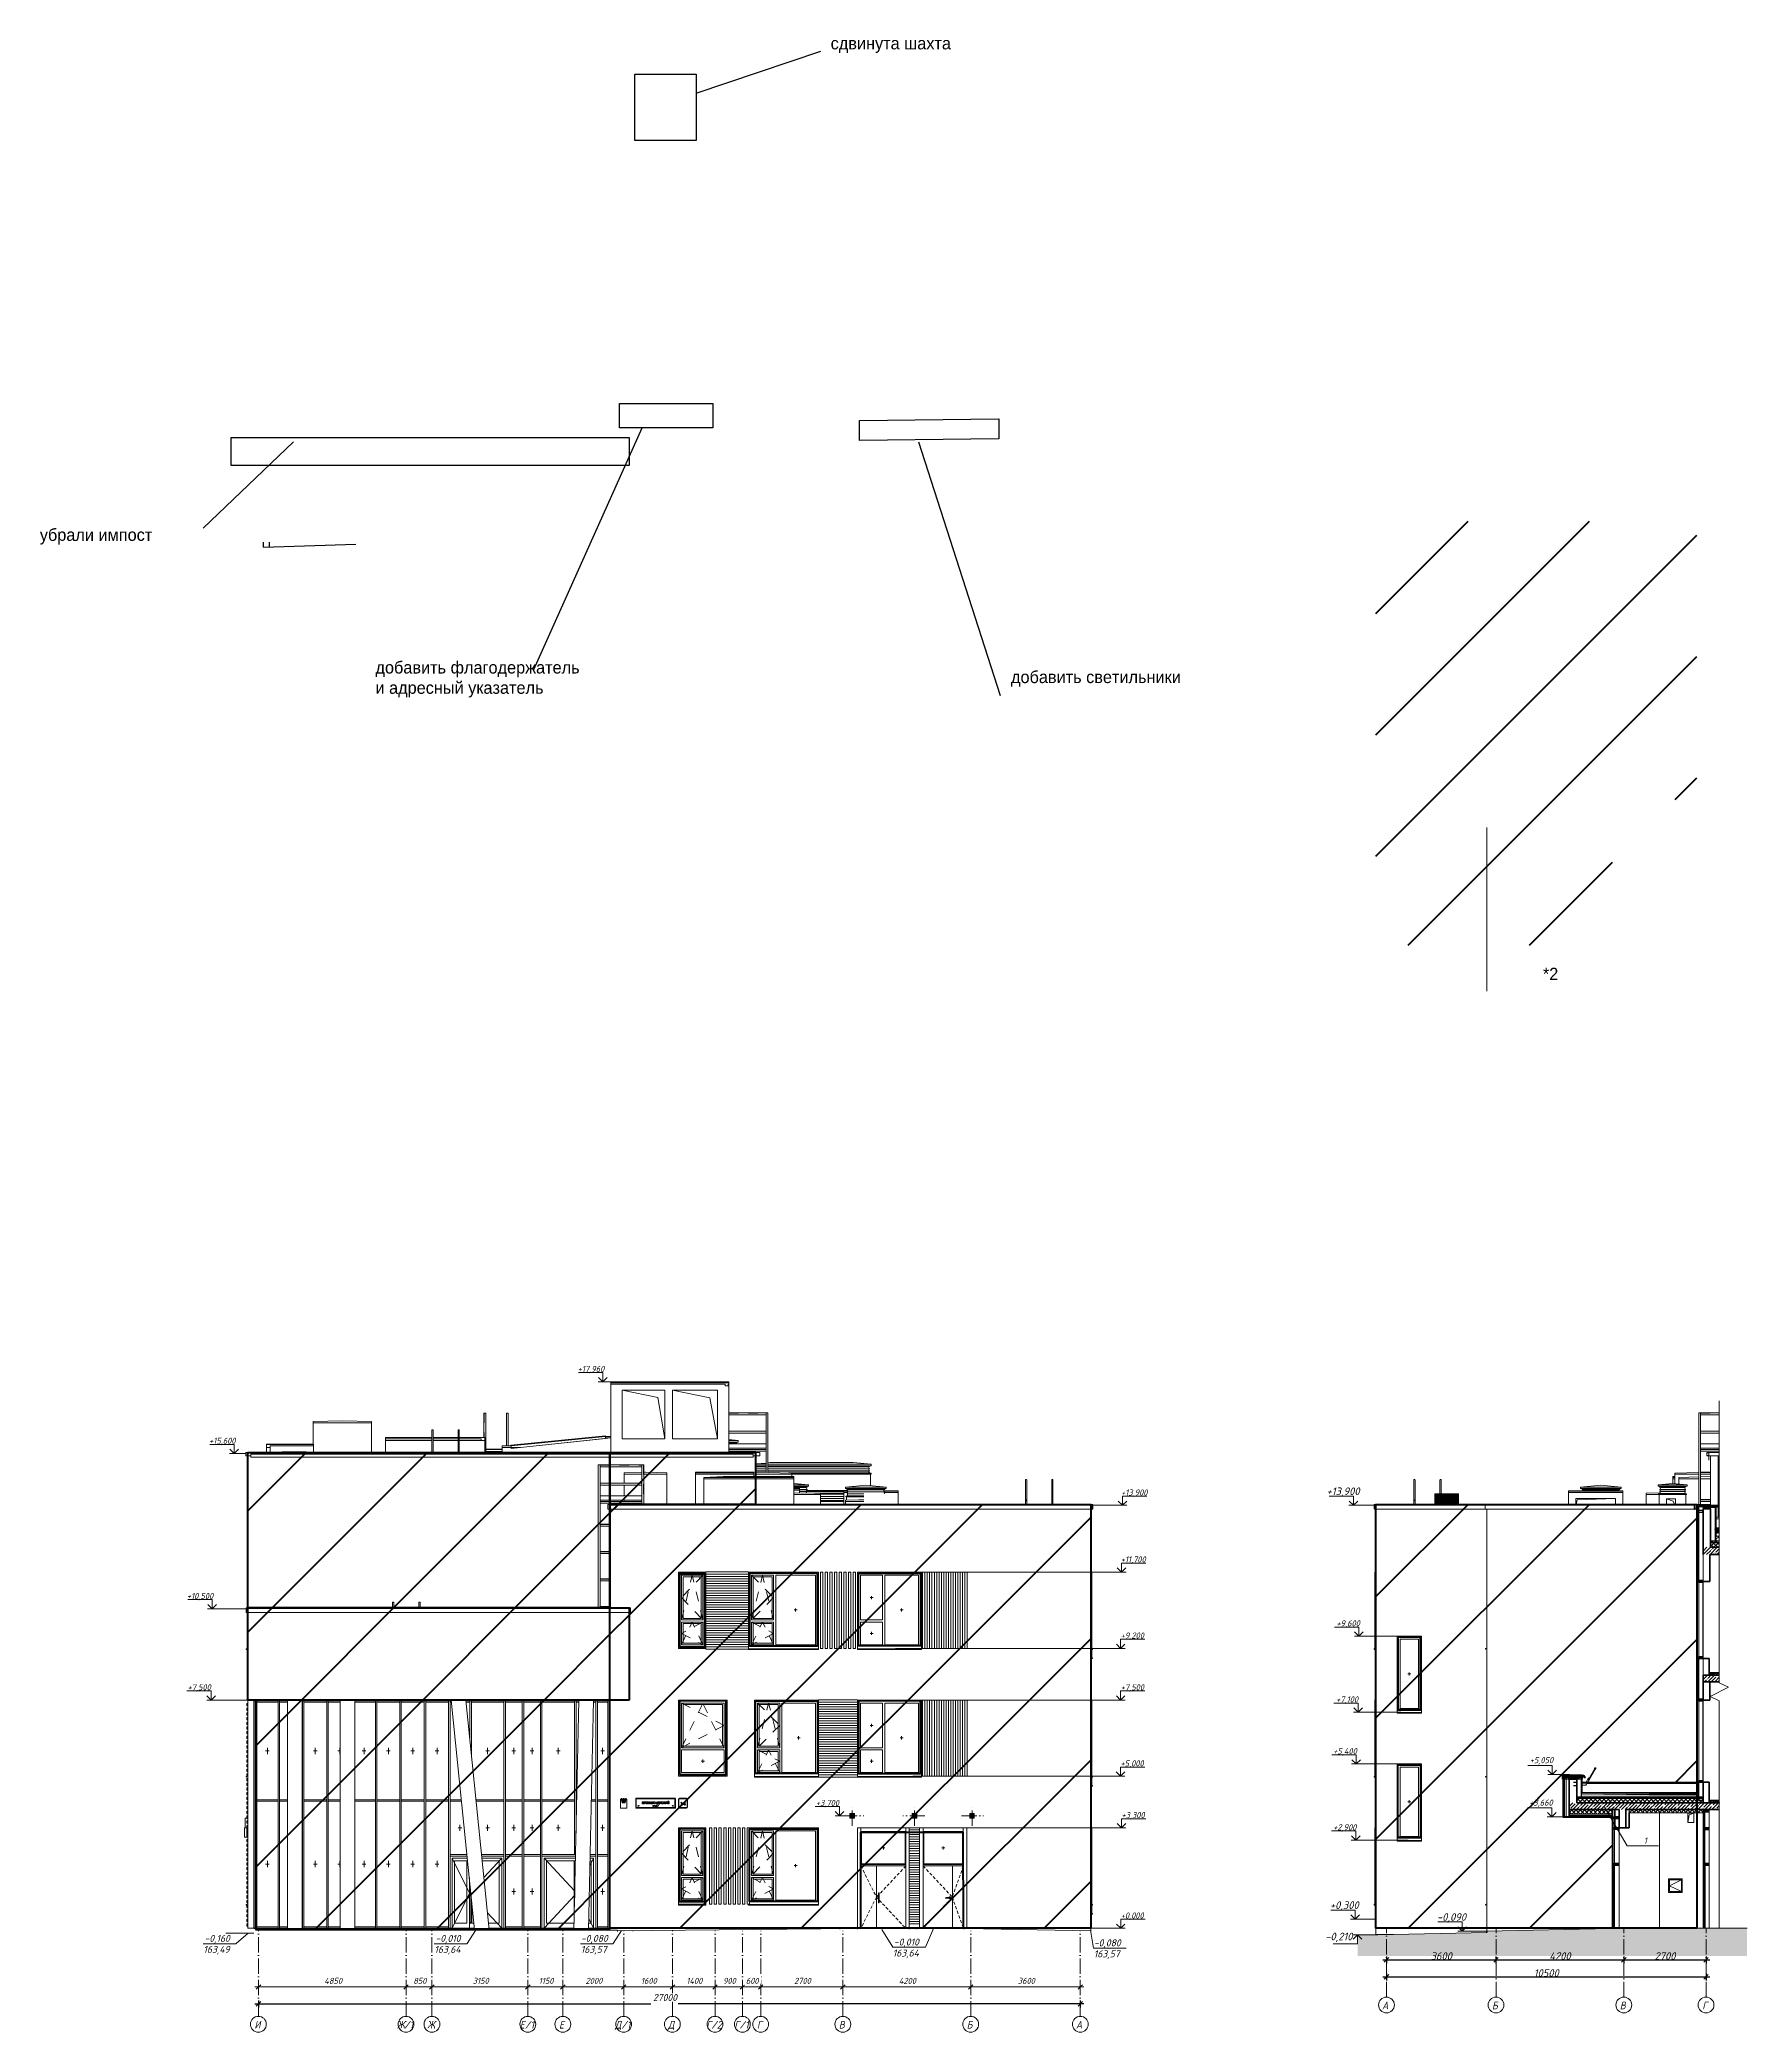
# Model space of a CAD drawing. Header units: millimetres. Extents: x 3914 to 443608, y -156176 to 78197.
# Drawn here: x 383369 to 439454, y -5714 to 59751 of the extents above; entities that cross this region are included whole.
import ezdxf

# ---------------------------------------------------------------- set-up
doc = ezdxf.new("R2010")
doc.units = ezdxf.units.MM
for name, pattern in [('200_ШТРИХ__ш1_п0_6_', [160, 100, -60]), ('200_ШТРИХ_ш1п0_6_', [160, 100, -60]), ('50_200_ШТРИХ_1Т_ш5_п1_п1_', [700, 500, -100, 0, -100]), ('Штрих', [635, 317.5, -317.5]), ('Штриховая', [600, 400, -200])]:
    doc.linetypes.add(name, pattern=pattern)
for name, color, linetype, lineweight in [('0) клиннинг', 90, 'Continuous', 60), ('1) Откосы', 102, 'Continuous', 60), ('A-ANNO-DIMS', 7, 'Continuous', 9), ('A-ANNO-NOTE', 7, 'Continuous', 9), ('A-ANNO-SYMB', 7, 'Continuous', 9), ('A-ANNO-SYMB-1', 7, 'Continuous', 20), ('A-CLNG', 7, 'Continuous', 9), ('A-CLNG-1', 7, 'Continuous', 13), ('A-CLNG-PATT-1', 7, 'Continuous', 5), ('A-COLS', 7, 'Continuous', 9), ('A-DETL-1', 7, 'Continuous', 13), ('A-DETL-2', 7, 'Continuous', 5), ('A-DETL-3', 7, '200_ШТРИХ_ш1п0_6_', 9), ('A-DETL-5', 7, 'Continuous', 35), ('A-DETL-CNTR', 7, '50_200_ШТРИХ_1Т_ш5_п1_п1_', 9), ('A-DETL-GENF', 7, 'Continuous', 9), ('A-DOOR', 7, 'Continuous', 9), ('A-DOOR-1', 7, 'Continuous', 5), ('A-DOOR-2', 7, '200_ШТРИХ__ш1_п0_6_', 5), ('A-DOOR-FRAM', 7, 'Continuous', 5), ('A-DOOR-HDLN', 7, 'Штрих', 5), ('A-FLOR', 7, 'Continuous', 9), ('A-FLOR-1', 7, 'Continuous', 35), ('A-FLOR-MCUT', 7, 'Continuous', 5), ('A-FLOR-PATT-1', 7, 'Continuous', 5), ('A-GENM', 7, 'Continuous', 9), ('A-GENM-1', 7, 'Continuous', 25), ('A-GENM-HDLN', 7, 'Штрих', 5), ('A-GLAZ', 7, 'Continuous', 9), ('A-GLAZ-1', 7, 'Continuous', 5), ('A-GLAZ-2', 7, 'Штрих', 5), ('A-GLAZ-3', 7, 'Штриховая', 5), ('A-GLAZ-CURT', 7, 'Continuous', 9), ('A-GLAZ-CURT-1', 7, 'Continuous', 5), ('A-GLAZ-CURT-2', 7, 'Continuous', 25), ('A-GLAZ-CWMG', 7, 'Continuous', 9), ('A-GLAZ-CWMG-1', 7, 'Continuous', 25), ('A-ROOF', 7, 'Continuous', 9), ('A-ROOF-1', 7, 'Continuous', 25), ('A-ROOF-PATT-1', 7, 'Continuous', 5), ('A-WALL', 7, 'Continuous', 5), ('A-WALL-1', 7, 'Continuous', 35), ('A-WALL-PATT', 7, 'Continuous', 5), ('G-ANNO-DIMS', 7, 'Continuous', 9), ('G-ANNO-DIMS-1', 7, 'Continuous', 20), ('I-WALL', 7, 'Continuous', 5), ('I-WALL-1', 7, 'Continuous', 35), ('S-BEAM', 7, 'Continuous', 9), ('S-COLS', 7, 'Continuous', 9), ('Ограждение', 7, 'Continuous', 9), ('Ограждение-1', 7, 'Continuous', 25), ('Оси', 7, 'Continuous', 9), ('Оси-1', 7, '50_200_ШТРИХ_1Т_ш5_п1_п1_', 9)]:
    doc.layers.add(name, color=color, linetype=linetype, lineweight=lineweight)
doc.layers.add('A-AREA', color=7, linetype='200_ШТРИХ_ш1п0_6_', lineweight=35, true_color=0x0000a0)
doc.layers.add('A-DETL-GENF-1', color=7, linetype='Continuous', lineweight=9, true_color=0x95c8db)
doc.styles.add('ISOCPEUR_B_I', font='', dxfattribs={"height": 200})
doc.styles.add('ISOCPEUR_I', font='isocpeui.ttf', dxfattribs={"height": 250})
doc.styles.add('ISOCPEUR_I_1', font='isocpeui.ttf', dxfattribs={"height": 230})
doc.styles.add('ISOCPEUR_I_2', font='isocpeui.ttf', dxfattribs={"width": 0.9, "height": 250})
doc.styles.get('ISOCPEUR_B_I').set_extended_font_data('ISOCPEUR', italic=True, bold=True)
doc.dimstyles.new('ISO-2_0_0_9К_Средний_с_подложкой_1', dxfattribs={"dimscale": 304.8, "dimtxt": 199.196235, "dimasz": 0.492126, "dimexe": 0.393701, "dimexo": 0, "dimgap": 0.131234, "dimtad": 1, "dimdec": 0, "dimzin": 0, "dimdsep": 46, "dimtxsty": 'ISOCPEUR_I_1', "dimblk1": 'OBLIQUE', "dimblk2": 'OBLIQUE', "dimsah": 1, "dimcen": 0.09, "dimdle": 0.393701, "dimazin": 0, "dimtfac": 1, "dimtdec": 4, "dimtix": 1, "dimtmove": 2, "dimatfit": 3, "dimfxl": 1, "dimtvp": 1, "dimtfill": 1, "dimtolj": 1, "dimtzin": 0, "dimarcsym": 2})
doc.dimstyles.new('ISO-2_5_0_9К_БОЛЬШОЙ', dxfattribs={"dimscale": 304.8, "dimtxt": 248.995294, "dimasz": 0.492126, "dimexe": 0.393701, "dimexo": 0, "dimgap": 0, "dimtad": 1, "dimdec": 0, "dimzin": 0, "dimdsep": 46, "dimtxsty": 'ISOCPEUR_I', "dimblk1": 'OBLIQUE', "dimblk2": 'OBLIQUE', "dimsah": 1, "dimcen": 0.09, "dimdle": 0.393701, "dimazin": 0, "dimtfac": 1, "dimtdec": 4, "dimtix": 1, "dimtmove": 0, "dimatfit": 3, "dimfxl": 1, "dimtvp": 1, "dimtolj": 1, "dimtzin": 0, "dimarcsym": 2})
pattern_1 = [(45, (431356.45, 2643.2), (-75.4342, 75.4342), [106.68, -17.78, 3.556, -17.78]), (45, (431356.45, 2718.58), (-75.4342, 75.4342), []), (50, (431356.45, 2643.2), (127.5292, -11.1576), [13.335, -146.685]), (355, (431356.45, 2643.2), (-24.6697, 133.74), [10.668, -117.348]), (100.451, (431367.07, 2642.27), (102.8597, 122.5818), [11.333, -124.663]), (46.184, (431356.45, 2678.76), (189.7552, -29.4304), [20.003, -220.028]), (96.636, (431372.26, 2676.3), (166.1822, 173.1996), [17, -186.995]), (351.184, (431356.45, 2678.76), (166.184, 173.1976), [16.002, -176.022]), (21, (431374.23, 2669.87), (106.1303, -71.586), [13.335, -146.685]), (326, (431374.23, 2669.87), (43.2619, 128.9318), [10.668, -117.348]), (71.451, (431383.07, 2663.9), (149.392, 57.345), [11.333, -124.663]), (37.5, (431356.446, 2643.2), (2.16223, 59.18836), [3.353, -112.573, 3.353, -115.773, -117.792]), (37.5, (431356.446, 2643.2), (2.16223, 59.18836), [-235.052, 3.353, -114.44]), (7.5, (431356.446, 2643.2), (46.77386, 70.12615), [3.353, -64.567, 3.353, -109.906, -44.895]), (7.5, (431356.446, 2643.2), (46.77386, 70.12615), [-181.178, 3.353, -41.542]), (327.5, (431316.797, 2643.2), (94.91367, -4.0101), [3.353, -41.097, 3.353, -135.331, -184.023]), (327.5, (431316.797, 2643.2), (94.91367, -4.0101), [-183.134, 3.353, -180.67]), (317.5, (431299.02, 2643.2), (103.6906, 17.7988), [3.353, -54.432, 3.353, -88.748, -130.683]), (317.5, (431299.02, 2643.2), (103.6906, 17.7988), [-149.885, 3.353, -127.33])]
pattern_2 = [(306.87, (431491.88, 3022.41), (677.1656, -677.163), [33.858, -3351.962]), (333.435, (431478.34, 3029.18), (677.164, 0.0006), [15.142, -1499.043]), (345.964, (431451.25, 3035.95), (677.1643, 0.0024), [27.92, -2764.1]), (206.565, (431464.8, 2819.26), (-677.165, -677.1635), [15.142, -1499.043]), (206.565, (431491.88, 2832.8), (-677.165, -677.1635), [30.284, -1483.9]), (225, (431505.4, 2846.35), (6e-14, -677.164), [19.153, -938.5]), (270, (431505.4, 2859.9), (677.164, 4e-14), [13.543, -663.62]), (288.435, (431498.65, 2880.2), (677.165, -1354.327), [21.414, -2119.967]), (315, (431485.1, 2893.75), (677.164, 0), [19.153, -938.5]), (348.69, (431451.25, 2900.52), (677.1641, -0.0006), [34.53, -3418.344]), (116.565, (431525.74, 2968.24), (-677.1635, 677.165), [30.284, -1483.9]), (90, (431525.74, 2947.9), (-677.164, 4e-14), [20.315, -656.85]), (63.435, (431512.2, 2920.83), (-0.0006, 677.164), [30.284, -1483.9]), (26.565, (431485.1, 2907.3), (677.165, 677.1635), [30.284, -1483.9]), (11.31, (431451.25, 2900.52), (2708.6556, 677.1675), [34.53, -3418.344]), (0, (431410.6, 2900.5), (0, 677.164), [40.63, -636.534]), (26.565, (431546.05, 2968.24), (677.165, 677.1635), [30.284, -1483.9]), (45, (431532.5, 2954.7), (0, 677.164), [19.153, -938.5]), (63.435, (431518.97, 2927.6), (-0.0006, 677.164), [30.284, -1483.9]), (75.964, (431512.2, 2900.52), (-0.0024, 677.1643), [27.92, -2764.1]), (90, (431512.2, 2873.4), (-677.164, 4e-14), [27.087, -650.077]), (104.036, (431518.97, 2846.35), (-677.155, 2031.4949), [27.92, -2764.1]), (135, (431532.5, 2832.8), (-677.164, 6e-14), [19.153, -938.5]), (153.435, (431559.6, 2819.26), (-677.164, -0.0006), [30.284, -1483.9]), (288.435, (431640.86, 3096.9), (677.165, -1354.327), [21.414, -2119.967]), (296.565, (431634.08, 3110.44), (677.1635, -677.165), [15.142, -1499.043]), (315, (431627.3, 3117.2), (677.164, 0), [9.577, -948.08]), (0, (431620.54, 3117.2), (0, 677.164), [6.77, -670.39]), (18.435, (431600.23, 3110.44), (1354.327, 677.165), [21.414, -2119.967]), (26.565, (431586.68, 3103.67), (677.165, 677.1635), [15.142, -1499.043]), (71.565, (431579.9, 3083.35), (0.0006, 677.164), [21.414, -2119.967]), (90, (431579.9, 3049.5), (-677.164, 4e-14), [33.86, -643.306]), (135, (431478.34, 3096.9), (-677.164, 6e-14), [9.577, -948.08]), (123.69, (431491.88, 3076.58), (-677.164, 677.165), [24.415, -2417.134]), (90, (431491.9, 3063.04), (-677.164, 4e-14), [13.543, -663.62]), (63.435, (431485.1, 3049.5), (-0.0006, 677.164), [15.142, -1499.043]), (18.435, (431464.8, 3042.72), (1354.327, 677.165), [21.414, -2119.967]), (0, (431430.93, 3042.7), (0, 677.164), [33.86, -643.306]), (326.31, (431410.62, 3056.27), (1354.329, -677.162), [24.415, -2417.134]), (0, (431410.6, 3035.95), (0, 677.164), [40.63, -636.534]), (14.036, (431383.53, 3029.18), (2031.4949, 677.155), [27.92, -2764.1]), (30.964, (431349.67, 3008.87), (2031.486, 1354.3369), [39.485, -3909.026]), (45, (431329.36, 2988.55), (0, 677.164), [28.73, -928.925]), (71.565, (431322.59, 2968.24), (0.0006, 677.164), [21.414, -2119.967]), (90, (431322.6, 2947.9), (-677.164, 4e-14), [20.315, -656.85]), (108.435, (431329.36, 2927.6), (-677.165, 1354.327), [21.414, -2119.967]), (108.435, (431336.13, 2907.3), (-677.165, 1354.327), [21.414, -2119.967]), (165.964, (431363.22, 2900.52), (-677.1643, -0.0024), [27.92, -2764.1]), (180, (431410.6, 2900.5), (-8e-14, -677.164), [47.4, -629.763]), (303.69, (431667.94, 3293.27), (677.164, -677.165), [24.415, -2417.134]), (326.31, (431647.63, 3306.82), (1354.329, -677.162), [24.415, -2417.134]), (0, (431627.3, 3306.8), (0, 677.164), [20.315, -656.85]), (14.036, (431600.23, 3300.05), (2031.4949, 677.155), [27.92, -2764.1]), (33.69, (431579.91, 3286.5), (677.165, 677.164), [24.415, -2417.134]), (56.31, (431566.37, 3266.19), (677.162, 1354.329), [24.415, -2417.134]), (75.964, (431559.6, 3239.1), (-0.0024, 677.1643), [27.92, -2764.1]), (104.036, (431566.37, 3212.02), (-677.155, 2031.4949), [27.92, -2764.1]), (135, (431573.14, 3205.24), (-677.164, 6e-14), [9.577, -948.08]), (168.69, (431607, 3198.47), (-677.1641, 0.0006), [34.53, -3418.344]), (161.565, (431525.74, 3218.79), (-677.164, 0.0006), [21.414, -2119.967]), (180, (431539.3, 3218.8), (-8e-14, -677.164), [13.543, -663.62]), (206.565, (431552.82, 3225.56), (-677.165, -677.1635), [15.142, -1499.043]), (243.435, (431559.6, 3239.1), (0.0006, -677.164), [15.142, -1499.043]), (161.565, (431552.82, 3374.53), (-677.164, 0.0006), [21.414, -2119.967]), (123.69, (431566.37, 3354.22), (-677.164, 677.165), [24.415, -2417.134]), (101.31, (431573.14, 3320.36), (-677.1675, 2708.6556), [34.53, -3418.344]), (90, (431573.14, 3286.5), (-677.164, 4e-14), [33.86, -643.306]), (71.565, (431566.37, 3266.19), (0.0006, 677.164), [21.414, -2119.967]), (14.036, (431579.91, 3367.76), (2031.4949, 677.155), [27.92, -2764.1]), (63.435, (431573.14, 3354.22), (-0.0006, 677.164), [15.142, -1499.043]), (90, (431573.14, 3327.1), (-677.164, 4e-14), [27.087, -650.077]), (135, (431586.7, 3313.6), (-677.164, 6e-14), [19.153, -938.5]), (165.964, (431613.77, 3306.82), (-677.1643, -0.0024), [27.92, -2764.1]), (180, (431647.6, 3306.8), (-8e-14, -677.164), [33.86, -643.306]), (206.565, (431661.17, 3313.6), (-677.165, -677.1635), [15.142, -1499.043]), (243.435, (431667.94, 3327.13), (0.0006, -677.164), [15.142, -1499.043]), (270, (431667.94, 3340.7), (677.164, 4e-14), [13.543, -663.62]), (315, (431647.63, 3361), (677.164, 0), [28.73, -928.925]), (341.565, (431607, 3374.53), (677.164, -0.0006), [42.828, -2098.553]), (270, (431688.26, 3252.65), (677.164, 4e-14), [13.543, -663.62]), (288.435, (431681.49, 3272.96), (677.165, -1354.327), [21.414, -2119.967]), (26.565, (431505.42, 3367.76), (677.165, 677.1635), [30.284, -1483.9]), (45, (431491.9, 3354.2), (0, 677.164), [19.153, -938.5]), (78.69, (431485.11, 3320.36), (0.0006, 677.1641), [34.53, -3418.344]), (90, (431485.1, 3286.5), (-677.164, 4e-14), [33.86, -643.306]), (90, (431485.1, 3266.2), (-677.164, 4e-14), [20.315, -656.85]), (108.435, (431491.88, 3245.87), (-677.165, 1354.327), [21.414, -2119.967]), (123.69, (431505.42, 3225.56), (-677.164, 677.165), [24.415, -2417.134]), (168.69, (431607, 3198.47), (-677.1641, 0.0006), [34.53, -3418.344]), (180, (431634.1, 3198.5), (-8e-14, -677.164), [27.087, -650.077]), (198.435, (431654.4, 3205.24), (-1354.327, -677.165), [21.414, -2119.967]), (225, (431674.7, 3225.56), (6e-14, -677.164), [28.73, -928.925]), (225, (431688.26, 3239.1), (6e-14, -677.164), [19.153, -938.5]), (168.69, (431518.97, 3103.67), (-677.1641, 0.0006), [34.53, -3418.344]), (180, (431546.05, 3103.7), (-8e-14, -677.164), [27.087, -650.077]), (188.13, (431593.45, 3110.44), (-4062.9849, -677.1562), [47.883, -4740.39]), (225, (431613.77, 3130.76), (6e-14, -677.164), [28.73, -928.925]), (270, (431613.8, 3151.1), (677.164, 4e-14), [20.315, -656.85]), (288.435, (431607, 3171.39), (677.165, -1354.327), [21.414, -2119.967]), (315, (431579.9, 3198.47), (677.164, 0), [38.306, -919.35]), (341.565, (431559.6, 3205.24), (677.164, -0.0006), [21.414, -2119.967]), (345.964, (431532.51, 3212.02), (677.1643, 0.0024), [27.92, -2764.1]), (0, (431505.4, 3212), (0, 677.164), [27.087, -650.077]), (18.435, (431485.1, 3205.24), (1354.327, 677.165), [21.414, -2119.967]), (33.69, (431464.8, 3191.7), (677.165, 677.164), [24.415, -2417.134]), (45, (431451.25, 3178.16), (0, 677.164), [19.153, -938.5]), (90, (431451.25, 3151.1), (-677.164, 4e-14), [27.087, -650.077]), (108.435, (431458.02, 3130.76), (-677.165, 1354.327), [21.414, -2119.967]), (116.565, (431464.8, 3117.2), (-677.1635, 677.165), [15.142, -1499.043]), (161.565, (431485.1, 3110.44), (-677.164, 0.0006), [21.414, -2119.967]), (291.801, (431681.49, 2778.63), (677.154, -1354.3326), [36.466, -3610.173]), (270, (431681.5, 2805.7), (677.164, 4e-14), [27.087, -650.077]), (251.565, (431688.26, 2826.03), (-0.0006, -677.164), [21.414, -2119.967]), (213.69, (431708.57, 2839.58), (-677.165, -677.164), [24.415, -2417.134]), (198.435, (431728.89, 2846.35), (-1354.327, -677.165), [21.414, -2119.967]), (180, (431762.74, 2846.35), (-8e-14, -677.164), [33.86, -643.306]), (153.435, (431789.83, 2832.8), (-677.164, -0.0006), [30.284, -1483.9]), (135, (431803.37, 2819.26), (-677.164, 6e-14), [19.153, -938.5]), (135, (431823.7, 2798.95), (-677.164, 6e-14), [28.73, -928.925]), (104.036, (431830.46, 2771.86), (-677.155, 2031.4949), [27.92, -2764.1]), (90, (431830.46, 2744.8), (-677.164, 4e-14), [27.087, -650.077]), (63.435, (431816.92, 2717.7), (-0.0006, 677.164), [30.284, -1483.9]), (14.036, (431789.83, 2710.91), (2031.4949, 677.155), [27.92, -2764.1]), (0, (431756, 2710.9), (0, 677.164), [33.86, -643.306]), (348.69, (431722.11, 2717.69), (677.1641, -0.0006), [34.53, -3418.344]), (326.31, (431701.8, 2731.23), (1354.329, -677.162), [24.415, -2417.134]), (296.565, (431695.03, 2744.77), (677.1635, -677.165), [15.142, -1499.043]), (45, (431647.63, 3117.2), (0, 677.164), [9.577, -948.08]), (0, (431634.1, 3117.2), (0, 677.164), [13.543, -663.62]), (315, (431620.54, 3130.76), (677.164, 0), [19.153, -938.5]), (281.31, (431613.77, 3164.61), (677.1675, -2708.6556), [34.53, -3418.344]), (0, (431627.3, 3191.7), (0, 677.164), [20.315, -656.85]), (45, (431613.77, 3178.16), (0, 677.164), [19.153, -938.5]), (90, (431613.8, 3164.6), (-677.164, 4e-14), [13.543, -663.62]), (135, (431491.9, 3232.33), (-677.164, 6e-14), [19.153, -938.5]), (90, (431491.9, 3218.8), (-677.164, 4e-14), [13.543, -663.62]), (63.435, (431485.1, 3205.24), (-0.0006, 677.164), [15.142, -1499.043]), (18.435, (431464.8, 3198.47), (1354.327, 677.165), [21.414, -2119.967]), (0, (431444.5, 3198.5), (0, 677.164), [20.315, -656.85]), (0, (431884.63, 2981.8), (0, 677.164), [6.77, -670.39]), (333.435, (431871.1, 2988.55), (677.164, 0.0006), [15.142, -1499.043]), (333.435, (431857.55, 2995.32), (677.164, 0.0006), [15.142, -1499.043]), (296.565, (431850.78, 3008.87), (677.1635, -677.165), [15.142, -1499.043]), (270, (431850.8, 3022.4), (677.164, 4e-14), [13.543, -663.62]), (251.565, (431857.55, 3042.72), (-0.0006, -677.164), [21.414, -2119.967]), (225, (431864.3, 3049.5), (6e-14, -677.164), [9.577, -948.08]), (180, (431871.1, 3049.5), (-8e-14, -677.164), [6.77, -670.39]), (45, (431857.55, 3076.6), (0, 677.164), [19.153, -938.5]), (0, (431844, 3076.6), (0, 677.164), [13.543, -663.62]), (341.565, (431776.29, 3096.9), (677.164, -0.0006), [21.414, -2119.967]), (315, (431762.74, 3110.44), (677.164, 0), [19.153, -938.5]), (270, (431762.74, 3124), (677.164, 4e-14), [13.543, -663.62]), (243.435, (431769.52, 3137.53), (0.0006, -677.164), [15.142, -1499.043]), (153.435, (431715.34, 3130.76), (-677.164, -0.0006), [15.142, -1499.043]), (146.31, (431735.66, 3117.21), (-1354.329, 677.162), [24.415, -2417.134]), (90, (431735.66, 3103.7), (-677.164, 4e-14), [13.543, -663.62]), (63.435, (431728.9, 3090.13), (-0.0006, 677.164), [15.142, -1499.043]), (45, (431722.1, 3083.35), (0, 677.164), [9.577, -948.08]), (18.435, (431667.94, 3063.04), (1354.327, 677.165), [21.414, -2119.967]), (333.435, (431654.4, 3069.8), (677.164, 0.0006), [15.142, -1499.043]), (296.565, (431647.63, 3083.35), (677.1635, -677.165), [15.142, -1499.043]), (180, (431640.86, 2975), (-8e-14, -677.164), [13.543, -663.62]), (206.565, (431654.4, 2981.78), (-677.165, -677.1635), [15.142, -1499.043]), (251.565, (431661.17, 3002.1), (-0.0006, -677.164), [21.414, -2119.967]), (270, (431661.2, 3029.2), (677.164, 4e-14), [27.087, -650.077]), (116.565, (431783.06, 2920.83), (-677.1635, 677.165), [15.142, -1499.043]), (104.036, (431789.83, 2893.75), (-677.155, 2031.4949), [27.92, -2764.1]), (90, (431789.8, 2873.4), (-677.164, 4e-14), [20.315, -656.85]), (45, (431776.3, 2859.9), (0, 677.164), [19.153, -938.5]), (18.435, (431755.97, 2853.12), (1354.327, 677.165), [21.414, -2119.967]), (0, (431728.9, 2853.1), (0, 677.164), [27.087, -650.077]), (333.435, (431715.34, 2859.9), (677.164, 0.0006), [15.142, -1499.043]), (0, (431850.8, 2778.6), (0, 677.164), [6.77, -670.39]), (26.565, (431837.23, 2771.86), (677.165, 677.1635), [15.142, -1499.043]), (63.435, (431830.46, 2758.32), (-0.0006, 677.164), [15.142, -1499.043]), (90, (431830.46, 2744.8), (-677.164, 4e-14), [13.543, -663.62]), (90, (431830.46, 2724.46), (-677.164, 4e-14), [20.315, -656.85]), (116.565, (431837.23, 2710.9), (-677.1635, 677.165), [15.142, -1499.043]), (123.69, (431715.34, 2710.91), (-677.164, 677.165), [24.415, -2417.134]), (90, (431715.34, 2704.14), (-677.164, 4e-14), [6.77, -670.39]), (168.69, (431715.34, 2947.92), (-677.1641, 0.0006), [34.53, -3418.344]), (189.462, (431755.97, 2954.69), (-3385.8235, -677.1448), [41.19, -4077.837]), (198.435, (431796.6, 2968.24), (-1354.327, -677.165), [42.828, -2098.553]), (210.964, (431830.46, 2988.55), (-2031.486, -1354.3369), [39.485, -3909.026]), (233.13, (431850.78, 3015.64), (-1354.3312, -2031.4894), [33.858, -3351.962]), (270, (431850.8, 3056.3), (677.164, 4e-14), [40.63, -636.534]), (288.435, (431844, 3076.58), (677.165, -1354.327), [21.414, -2119.967]), (333.435, (431816.92, 3090.13), (677.164, 0.0006), [30.284, -1483.9]), (0, (431769.5, 3090.1), (0, 677.164), [47.4, -629.763]), (8.13, (431722.11, 3083.355), (4062.9849, 677.1562), [47.883, -4740.39]), (21.801, (431688.26, 3069.81), (1354.3326, 677.154), [36.466, -3610.173]), (45, (431667.94, 3049.5), (0, 677.164), [28.73, -928.925]), (78.69, (431661.17, 3015.64), (0.0006, 677.1641), [34.53, -3418.344]), (90, (431661.2, 2988.55), (-677.164, 4e-14), [27.087, -650.077]), (108.435, (431667.94, 2968.24), (-677.165, 1354.327), [21.414, -2119.967]), (135, (431681.5, 2954.7), (-677.164, 6e-14), [19.153, -938.5]), (180, (431593.45, 2981.8), (-8e-14, -677.164), [20.315, -656.85]), (167.471, (431654.4, 2968.24), (-3385.8176, 677.1751), [62.43, -6180.712]), (143.13, (431681.49, 2947.92), (-2031.4894, 1354.3312), [33.858, -3351.962]), (135, (431688.26, 2941.15), (-677.164, 6e-14), [9.577, -948.08]), (111.801, (431701.8, 2907.29), (-677.154, 1354.3326), [36.466, -3610.173]), (90, (431701.8, 2880.2), (-677.164, 4e-14), [27.087, -650.077]), (90, (431701.8, 2853.1), (-677.164, 4e-14), [27.087, -650.077]), (71.565, (431695.03, 2832.8), (0.0006, 677.164), [21.414, -2119.967]), (33.69, (431674.71, 2819.26), (677.165, 677.164), [24.415, -2417.134]), (14.036, (431647.63, 2812.49), (2031.4949, 677.155), [27.92, -2764.1]), (0, (431613.8, 2812.5), (0, 677.164), [33.86, -643.306]), (352.875, (431559.595, 2819.26), (677.16416, 0.0003), [54.595, -5404.876]), (270, (431979.44, 3096.9), (677.164, 4e-14), [20.315, -656.85]), (288.435, (431972.67, 3117.21), (677.165, -1354.327), [21.414, -2119.967]), (303.69, (431959.12, 3137.53), (677.164, -677.165), [24.415, -2417.134]), (315, (431945.6, 3151.07), (677.164, 0), [19.153, -938.5]), (0, (431918.5, 3151.1), (0, 677.164), [27.087, -650.077]), (14.036, (431891.4, 3144.3), (2031.4949, 677.155), [27.92, -2764.1]), (56.31, (431877.86, 3123.98), (677.162, 1354.329), [24.415, -2417.134]), (75.964, (431871.09, 3096.9), (-0.0024, 677.1643), [27.92, -2764.1]), (270, (431871.1, 3124), (677.164, 4e-14), [20.315, -656.85]), (284.036, (431864.32, 3151.07), (677.155, -2031.4949), [27.92, -2764.1]), (303.69, (431850.78, 3171.39), (677.164, -677.165), [24.415, -2417.134]), (333.435, (431837.23, 3178.16), (677.164, 0.0006), [15.142, -1499.043]), (0, (431816.9, 3178.16), (0, 677.164), [20.315, -656.85]), (18.435, (431796.6, 3171.39), (1354.327, 677.165), [21.414, -2119.967]), (45, (431783.06, 3157.84), (0, 677.164), [19.153, -938.5]), (236.31, (431796.6, 3184.93), (-677.162, -1354.329), [24.415, -2417.134]), (270, (431796.6, 3205.24), (677.164, 4e-14), [20.315, -656.85]), (270, (431796.6, 3218.8), (677.164, 4e-14), [13.543, -663.62]), (303.69, (431783.06, 3239.1), (677.164, -677.165), [24.415, -2417.134]), (333.435, (431769.52, 3245.87), (677.164, 0.0006), [15.142, -1499.043]), (0, (431742.4, 3245.9), (0, 677.164), [27.087, -650.077]), (14.036, (431715.34, 3239.1), (2031.4949, 677.155), [27.92, -2764.1]), (210.964, (431837.23, 3300.05), (-2031.486, -1354.3369), [39.485, -3909.026]), (201.801, (431871.09, 3313.59), (-1354.3326, -677.154), [36.466, -3610.173]), (180, (431891.4, 3313.6), (-8e-14, -677.164), [20.315, -656.85]), (173.66, (431952.35, 3306.82), (-677.1637, -0.00205), [61.32, -6070.66]), (161.565, (431972.67, 3300.05), (-677.164, 0.0006), [21.414, -2119.967]), (116.565, (431986.2, 3272.96), (-677.1635, 677.165), [30.284, -1483.9]), (111.801, (431999.75, 3239.1), (-677.154, 1354.3326), [36.466, -3610.173]), (104.036, (432006.52, 3212.02), (-677.155, 2031.4949), [27.92, -2764.1]), (90, (432006.5, 3191.7), (-677.164, 4e-14), [20.315, -656.85]), (45, (431979.44, 3164.6), (0, 677.164), [38.306, -919.35]), (0, (431945.6, 3164.6), (0, 677.164), [33.86, -643.306]), (352.875, (431891.405, 3171.39), (677.16416, 0.0003), [54.595, -5404.876]), (344.055, (431844, 3184.93), (2708.6609, -677.145), [49.298, -4880.53]), (321.34, (431810.15, 3212.02), (2708.6491, -2031.5013), [43.36, -4292.606]), (296.565, (431796.6, 3239.1), (677.1635, -677.165), [30.284, -1483.9]), (270, (431796.6, 3259.4), (677.164, 4e-14), [20.315, -656.85]), (251.565, (431803.37, 3279.73), (-0.0006, -677.164), [21.414, -2119.967]), (116.565, (431518.97, 2995.32), (-677.1635, 677.165), [30.284, -1483.9]), (146.31, (431539.28, 2981.78), (-1354.329, 677.162), [24.415, -2417.134]), (180, (431559.6, 2981.8), (-8e-14, -677.164), [20.315, -656.85]), (198.435, (431579.9, 2988.55), (-1354.327, -677.165), [21.414, -2119.967]), (243.435, (431586.68, 3002.1), (0.0006, -677.164), [15.142, -1499.043]), (281.31, (431579.91, 3035.95), (677.1675, -2708.6556), [34.53, -3418.344]), (296.565, (431640.86, 2697.37), (677.1635, -677.165), [15.142, -1499.043]), (315, (431627.3, 2710.9), (677.164, 0), [19.153, -938.5]), (333.435, (431613.77, 2717.7), (677.164, 0.0006), [15.142, -1499.043]), (315, (431607, 2724.46), (677.164, 0), [9.577, -948.078]), (288.435, (431654.4, 3049.5), (677.165, -1354.327), [21.414, -2119.967]), (284.036, (431647.63, 3076.58), (677.155, -2031.4949), [27.92, -2764.1]), (90, (431579.9, 3049.5), (-677.164, 4e-14), [27.087, -650.077]), (101.31, (431586.68, 3015.64), (-677.1675, 2708.6556), [34.53, -3418.344]), (123.69, (431600.23, 2995.32), (-677.164, 677.165), [24.415, -2417.134]), (135, (431613.77, 2981.8), (-677.164, 6e-14), [19.153, -938.5]), (153.435, (431627.3, 2975), (-677.164, -0.0006), [15.142, -1499.043]), (270, (431593.45, 2785.4), (677.164, 4e-14), [27.087, -650.077]), (270, (431593.45, 2798.95), (677.164, 4e-14), [13.543, -663.62]), (315, (431579.9, 2812.5), (677.164, 0), [19.153, -938.5]), (341.565, (431559.6, 2819.26), (677.164, -0.0006), [21.414, -2119.967]), (18.435, (431539.28, 2812.49), (1354.327, 677.165), [21.414, -2119.967]), (26.565, (431525.74, 2805.72), (677.165, 677.1635), [15.142, -1499.043]), (63.435, (431518.97, 2792.17), (-0.0006, 677.164), [15.142, -1499.043]), (90, (431518.97, 2785.4), (-677.164, 4e-14), [6.77, -670.39]), (101.31, (431525.74, 2751.54), (-677.1675, 2708.6556), [34.53, -3418.344]), (90, (431525.74, 2724.46), (-677.164, 4e-14), [27.087, -650.077]), (116.565, (431532.5, 2710.9), (-677.1635, 677.165), [15.142, -1499.043]), (165.964, (431559.6, 2704.14), (-677.1643, -0.0024), [27.92, -2764.1]), (180, (431573.14, 2704.14), (-8e-14, -677.164), [13.543, -663.62]), (213.69, (431593.45, 2717.69), (-677.165, -677.164), [24.415, -2417.134]), (225, (431600.23, 2724.46), (6e-14, -677.164), [9.577, -948.078]), (270, (431600.2, 2738), (677.164, 4e-14), [13.543, -663.62]), (288.435, (431593.45, 2758.32), (677.165, -1354.327), [21.414, -2119.967]), (270, (431478.34, 3347.45), (677.164, 4e-14), [33.86, -643.306]), (315, (431471.56, 3354.2), (677.164, 0), [9.577, -948.08]), (0, (431464.8, 3354.2), (0, 677.164), [6.77, -670.39]), (26.565, (431451.25, 3347.45), (677.165, 677.1635), [15.142, -1499.043]), (45, (431444.5, 3340.7), (0, 677.164), [9.577, -948.08]), (71.565, (431437.7, 3320.36), (0.0006, 677.164), [21.414, -2119.967]), (90, (431424.16, 3272.96), (-677.164, 4e-14), [13.543, -663.62]), (116.565, (431430.93, 3259.42), (-677.1635, 677.165), [15.142, -1499.043]), (153.435, (431444.48, 3252.65), (-677.164, -0.0006), [15.142, -1499.043]), (180, (431451.25, 3252.65), (-8e-14, -677.164), [6.77, -670.39]), (198.435, (431471.56, 3259.42), (-1354.327, -677.165), [21.414, -2119.967]), (243.435, (431478.34, 3272.96), (0.0006, -677.164), [15.142, -1499.043]), (251.565, (431485.1, 3293.27), (-0.0006, -677.164), [21.414, -2119.967]), (288.435, (431478.34, 3313.6), (677.165, -1354.327), [21.414, -2119.967]), (71.565, (431430.93, 3300.05), (0.0006, 677.164), [21.414, -2119.967]), (180, (431390.3, 3259.4), (-8e-14, -677.164), [40.63, -636.534]), (198.435, (431410.62, 3266.19), (-1354.327, -677.165), [21.414, -2119.967]), (236.31, (431424.16, 3286.5), (-677.162, -1354.329), [24.415, -2417.134]), (243.435, (431430.93, 3300.05), (0.0006, -677.164), [15.142, -1499.043]), (255.964, (431437.7, 3327.13), (0.0024, -677.1643), [27.92, -2764.1]), (270, (431437.7, 3340.7), (677.164, 4e-14), [13.543, -663.62]), (303.69, (431424.16, 3361), (677.164, -677.165), [24.415, -2417.134]), (326.31, (431403.85, 3374.53), (1354.329, -677.162), [24.415, -2417.134]), (341.565, (431810.15, 2907.3), (677.164, -0.0006), [21.414, -2119.967]), (333.435, (431796.6, 2914.06), (677.164, 0.0006), [15.142, -1499.043]), (71.565, (431898.18, 2724.46), (0.0006, 677.164), [21.414, -2119.967]), (63.435, (431891.4, 2710.9), (-0.0006, 677.164), [15.142, -1499.043]), (45, (431884.63, 2704.14), (0, 677.164), [9.577, -948.08]), (0, (431877.86, 2704.14), (0, 677.164), [6.77, -670.39]), (0, (431871.1, 2704.14), (0, 677.164), [6.77, -670.39]), (333.435, (431857.55, 2710.9), (677.164, 0.0006), [15.142, -1499.043]), (0, (431837.2, 2710.9), (0, 677.164), [20.315, -656.85]), (153.435, (431871.1, 2771.86), (-677.164, -0.0006), [15.142, -1499.043]), (180, (431877.86, 2771.86), (-8e-14, -677.164), [6.77, -670.39]), (146.31, (431898.18, 2758.32), (-1354.329, 677.162), [24.415, -2417.134]), (116.565, (431904.95, 2744.77), (-677.1635, 677.165), [15.142, -1499.043]), (251.565, (431661.17, 3144.3), (-0.0006, -677.164), [21.414, -2119.967]), (270, (431661.2, 3171.4), (677.164, 4e-14), [27.087, -650.077]), (303.69, (431647.63, 3191.7), (677.164, -677.165), [24.415, -2417.134]), (180, (431864.3, 2900.5), (-8e-14, -677.164), [33.86, -643.306]), (191.31, (431898.18, 2907.29), (-2708.6556, -677.1675), [34.53, -3418.344]), (216.87, (431925.26, 2927.61), (-677.163, -677.1656), [33.858, -3351.962]), (270, (431925.26, 2947.9), (677.164, 4e-14), [20.315, -656.85]), (303.69, (431911.72, 2968.24), (677.164, -677.165), [24.415, -2417.134]), (338.199, (431877.86, 2981.78), (2031.4964, -677.1495), [36.466, -3610.173]), (0, (431844, 2981.8), (0, 677.164), [33.86, -643.306]), (14.036, (431816.92, 2975), (2031.4949, 677.155), [27.92, -2764.1]), (33.69, (431796.6, 2961.46), (677.165, 677.164), [24.415, -2417.134]), (71.565, (431789.83, 2941.15), (0.0006, 677.164), [21.414, -2119.967]), (90, (431789.8, 2927.6), (-677.164, 4e-14), [13.543, -663.62]), (116.565, (431796.6, 2914.06), (-677.1635, 677.165), [15.142, -1499.043]), (180, (431451.25, 2683.8), (-8e-14, -677.164), [6.77, -670.39]), (180, (431458, 2683.8), (-8e-14, -677.164), [6.77, -670.39]), (194.036, (431485.1, 2690.6), (-2031.4949, -677.155), [27.92, -2764.1]), (213.69, (431505.42, 2704.14), (-677.165, -677.164), [24.415, -2417.134]), (243.435, (431518.97, 2731.23), (0.0006, -677.164), [30.284, -1483.9]), (270, (431518.97, 2771.86), (677.164, 4e-14), [40.63, -636.534]), (281.31, (431512.2, 2805.72), (677.1675, -2708.6556), [34.53, -3418.344]), (315, (431498.65, 2819.26), (677.164, 0), [19.153, -938.5]), (0, (431471.56, 2819.26), (0, 677.164), [27.087, -650.077]), (21.801, (431437.7, 2805.72), (1354.3326, 677.154), [36.466, -3610.173]), (53.13, (431417.39, 2778.63), (1354.3312, 2031.4894), [33.858, -3351.962]), (75.964, (431410.62, 2751.54), (-0.0024, 677.1643), [27.92, -2764.1]), (104.036, (431417.39, 2724.46), (-677.155, 2031.4949), [27.92, -2764.1]), (108.435, (431424.16, 2704.14), (-677.165, 1354.327), [21.414, -2119.967]), (135, (431444.5, 2683.83), (-677.164, 6e-14), [28.73, -928.925]), (206.565, (431904.95, 2988.55), (-677.165, -677.1635), [15.142, -1499.043]), (243.435, (431911.72, 3002.1), (0.0006, -677.164), [15.142, -1499.043]), (284.036, (431904.95, 3029.18), (677.155, -2031.4949), [27.92, -2764.1]), (315, (431891.4, 3042.72), (677.164, 0), [19.153, -938.5]), (341.565, (431871.1, 3049.5), (677.164, -0.0006), [21.414, -2119.967]), (180, (431722.1, 3245.9), (-8e-14, -677.164), [6.77, -670.39]), (180, (431728.9, 3245.9), (-8e-14, -677.164), [6.77, -670.39]), (194.036, (431755.97, 3252.65), (-2031.4949, -677.155), [27.92, -2764.1]), (213.69, (431776.29, 3266.19), (-677.165, -677.164), [24.415, -2417.134]), (243.435, (431789.83, 3293.27), (0.0006, -677.164), [30.284, -1483.9]), (270, (431789.8, 3333.9), (677.164, 4e-14), [40.63, -636.534]), (281.31, (431783.06, 3367.76), (677.1675, -2708.6556), [34.53, -3418.344]), (315, (431769.5, 3381.3), (677.164, 0), [19.153, -938.5]), (0, (431742.4, 3381.3), (0, 677.164), [27.087, -650.077]), (21.801, (431708.57, 3367.76), (1354.3326, 677.154), [36.466, -3610.173]), (53.13, (431688.26, 3340.68), (1354.3312, 2031.4894), [33.858, -3351.962]), (75.964, (431681.49, 3313.59), (-0.0024, 677.1643), [27.92, -2764.1]), (104.036, (431688.26, 3286.5), (-677.155, 2031.4949), [27.92, -2764.1]), (108.435, (431695.03, 3266.19), (-677.165, 1354.327), [21.414, -2119.967]), (135, (431715.34, 3245.87), (-677.164, 6e-14), [28.73, -928.925]), (180, (431376.76, 2805.7), (-8e-14, -677.164), [6.77, -670.39]), (153.435, (431390.3, 2798.95), (-677.164, -0.0006), [15.142, -1499.043]), (135, (431403.85, 2785.4), (-677.164, 6e-14), [19.153, -938.5]), (90, (431403.85, 2771.86), (-677.164, 4e-14), [13.543, -663.62]), (108.435, (431410.62, 2751.54), (-677.165, 1354.327), [21.414, -2119.967]), (90, (431410.6, 2724.46), (-677.164, 4e-14), [27.087, -650.077]), (63.435, (431403.85, 2710.9), (-0.0006, 677.164), [15.142, -1499.043]), (18.435, (431383.53, 2704.14), (1354.327, 677.165), [21.414, -2119.967]), (0, (431356.45, 2704.14), (0, 677.164), [27.087, -650.077]), (0, (431342.9, 2704.14), (0, 677.164), [13.543, -663.62]), (341.565, (431322.59, 2710.91), (677.164, -0.0006), [21.414, -2119.967]), (315, (431309.04, 2724.46), (677.164, 0), [19.153, -938.5]), (243.435, (431315.82, 2738), (0.0006, -677.164), [15.142, -1499.043]), (270, (431315.8, 2765.1), (677.164, 4e-14), [27.087, -650.077]), (225, (431329.36, 2778.63), (6e-14, -677.164), [19.153, -938.5]), (216.87, (431356.45, 2798.95), (-677.163, -677.1656), [33.858, -3351.962]), (206.565, (431370, 2805.72), (-677.165, -677.1635), [15.142, -1499.043]), (341.565, (431755.97, 2941.15), (677.164, -0.0006), [21.414, -2119.967]), (0, (431728.9, 2941.15), (0, 677.164), [27.087, -650.077]), (26.565, (431715.34, 2934.38), (677.165, 677.1635), [15.142, -1499.043]), (63.435, (431708.57, 2920.83), (-0.0006, 677.164), [15.142, -1499.043]), (90, (431708.6, 2880.2), (-677.164, 4e-14), [40.63, -636.534]), (108.435, (431715.34, 2859.9), (-677.165, 1354.327), [21.414, -2119.967]), (284.036, (431593.45, 2771.86), (677.155, -2031.4949), [27.92, -2764.1]), (251.565, (431600.23, 2792.17), (-0.0006, -677.164), [21.414, -2119.967]), (243.435, (431607, 2805.72), (0.0006, -677.164), [15.142, -1499.043]), (194.036, (431634.08, 2812.49), (-2031.4949, -677.155), [27.92, -2764.1]), (180, (431661.2, 2812.5), (-8e-14, -677.164), [27.087, -650.077]), (135, (431674.7, 2798.95), (-677.164, 6e-14), [19.153, -938.5]), (108.435, (431681.49, 2778.63), (-677.165, 1354.327), [21.414, -2119.967]), (108.435, (431607, 2724.46), (-677.165, 1354.327), [21.414, -2119.967]), (165.964, (431674.71, 2677.06), (-677.1643, -0.0024), [27.92, -2764.1]), (194.036, (431701.8, 2683.83), (-2031.4949, -677.155), [27.92, -2764.1]), (236.31, (431715.34, 2704.14), (-677.162, -1354.329), [24.415, -2417.134]), (213.69, (431688.26, 3137.53), (-677.165, -677.164), [24.415, -2417.134]), (180, (431701.8, 3137.5), (-8e-14, -677.164), [13.543, -663.62]), (270, (431647.6, 3096.9), (677.164, 4e-14), [13.543, -663.62]), (243.435, (431654.4, 3110.44), (0.0006, -677.164), [15.142, -1499.043]), (225, (431667.94, 3124), (6e-14, -677.164), [19.153, -938.5]), (291.801, (431491.88, 3056.27), (677.154, -1354.3326), [36.466, -3610.173]), (270, (431491.9, 3083.35), (677.164, 4e-14), [27.087, -650.077]), (225, (431505.4, 3096.9), (6e-14, -677.164), [19.153, -938.5]), (206.565, (431518.97, 3103.67), (-677.165, -677.1635), [15.142, -1499.043]), (180, (431539.3, 3103.7), (-8e-14, -677.164), [20.315, -656.85]), (161.565, (431559.6, 3096.9), (-677.164, 0.0006), [21.414, -2119.967]), (135, (431566.37, 3090.13), (-677.164, 6e-14), [9.577, -948.08]), (104.036, (431573.14, 3063.04), (-677.155, 2031.4949), [27.92, -2764.1]), (104.036, (431579.91, 3035.95), (-677.155, 2031.4949), [27.92, -2764.1]), (284.036, (431349.67, 2853.12), (677.155, -2031.4949), [27.92, -2764.1]), (255.964, (431356.45, 2880.2), (0.0024, -677.1643), [27.92, -2764.1]), (225, (431370, 2893.75), (6e-14, -677.164), [19.153, -938.5]), (194.036, (431397.08, 2900.52), (-2031.4949, -677.155), [27.92, -2764.1]), (180, (431437.7, 2900.5), (-8e-14, -677.164), [40.63, -636.534]), (14.036, (431424.16, 2805.72), (2031.4949, 677.155), [27.92, -2764.1]), (0, (431397.1, 2805.7), (0, 677.164), [27.087, -650.077]), (341.565, (431376.76, 2812.49), (677.164, -0.0006), [21.414, -2119.967]), (326.31, (431356.45, 2826.03), (1354.329, -677.162), [24.415, -2417.134]), (225, (431688.26, 3232.33), (6e-14, -677.164), [28.73, -928.925]), (194.036, (431715.34, 3239.1), (-2031.4949, -677.155), [27.92, -2764.1]), (56.31, (431769.52, 3144.3), (677.162, 1354.329), [24.415, -2417.134]), (33.69, (431749.2, 3130.76), (677.165, 677.164), [24.415, -2417.134]), (0, (431728.9, 3130.76), (0, 677.164), [20.315, -656.85]), (341.565, (431708.57, 3137.53), (677.164, -0.0006), [21.414, -2119.967]), (341.565, (431688.26, 3144.3), (677.164, -0.0006), [21.414, -2119.967]), (326.31, (431667.94, 3157.84), (1354.329, -677.162), [24.415, -2417.134]), (284.036, (431661.17, 3184.93), (677.155, -2031.4949), [27.92, -2764.1]), (255.964, (431667.94, 3212.02), (0.0024, -677.1643), [27.92, -2764.1]), (243.435, (431871.1, 2649.97), (0.0006, -677.164), [15.142, -1499.043]), (251.565, (431877.86, 2670.28), (-0.0006, -677.164), [21.414, -2119.967]), (270, (431877.86, 2683.8), (677.164, 4e-14), [13.543, -663.62]), (315, (431864.3, 2697.37), (677.164, 0), [19.153, -938.5]), (333.435, (431850.78, 2704.14), (677.164, 0.0006), [15.142, -1499.043]), (0, (431837.2, 2704.14), (0, 677.164), [13.543, -663.62]), (26.565, (431823.7, 2697.37), (677.165, 677.1635), [15.142, -1499.043]), (45, (431816.9, 2690.6), (0, 677.164), [9.577, -948.08]), (26.565, (431803.37, 2683.83), (677.165, 677.1635), [15.142, -1499.043]), (56.31, (431789.83, 2663.51), (677.162, 1354.329), [24.415, -2417.134]), (90, (431789.8, 2650), (-677.164, 4e-14), [13.543, -663.62]), (108.435, (431796.6, 2629.65), (-677.165, 1354.327), [21.414, -2119.967]), (165.964, (431823.69, 2622.88), (-677.1643, -0.0024), [27.92, -2764.1]), (180, (431837.2, 2622.9), (-8e-14, -677.164), [13.543, -663.62]), (206.565, (431850.78, 2629.65), (-677.165, -677.1635), [15.142, -1499.043]), (206.565, (431864.32, 2636.43), (-677.165, -677.1635), [15.142, -1499.043]), (243.435, (431776.3, 3151.07), (0.0006, -677.164), [15.142, -1499.043]), (225, (431783.06, 3157.84), (6e-14, -677.164), [9.577, -948.08]), (90, (431871.1, 3083.35), (-677.164, 4e-14), [20.315, -656.85]), (333.435, (431322.6, 3272.96), (677.164, 0.0006), [30.284, -1483.9]), (296.565, (431309.04, 3300.05), (677.1635, -677.165), [30.284, -1483.9]), (288.435, (431302.27, 3320.36), (677.165, -1354.327), [21.414, -2119.967]), (270, (431302.3, 3340.7), (677.164, 4e-14), [20.315, -656.85]), (251.565, (431309.04, 3361), (-0.0006, -677.164), [21.414, -2119.967]), (225, (431322.6, 3374.53), (6e-14, -677.164), [19.153, -938.5]), (194.036, (431349.67, 3381.3), (-2031.4949, -677.155), [27.92, -2764.1]), (180, (431376.76, 3381.3), (-8e-14, -677.164), [27.087, -650.077]), (165.964, (431403.85, 3374.53), (-677.1643, -0.0024), [27.92, -2764.1]), (243.435, (431884.63, 2683.83), (0.0006, -677.164), [15.142, -1499.043]), (251.565, (431891.4, 2704.14), (-0.0006, -677.164), [21.414, -2119.967]), (251.565, (431904.95, 2744.77), (-0.0006, -677.164), [42.828, -2098.553]), (225, (431925.26, 2765.1), (6e-14, -677.164), [28.73, -928.925]), (206.565, (431938.8, 2771.86), (-677.165, -677.1635), [15.142, -1499.043]), (180, (431959.1, 2771.86), (-8e-14, -677.164), [20.315, -656.85]), (146.31, (431979.44, 2758.32), (-1354.329, 677.162), [24.415, -2417.134]), (116.565, (431986.2, 2744.77), (-677.1635, 677.165), [15.142, -1499.043]), (90, (431986.2, 2717.7), (-677.164, 4e-14), [27.087, -650.077]), (71.565, (431979.44, 2697.37), (0.0006, 677.164), [21.414, -2119.967]), (71.565, (431972.67, 2677.06), (0.0006, 677.164), [21.414, -2119.967]), (71.565, (431965.9, 2656.74), (0.0006, 677.164), [21.414, -2119.967]), (45, (431952.35, 2643.2), (0, 677.164), [19.153, -938.5]), (14.036, (431925.26, 2636.43), (2031.4949, 677.155), [27.92, -2764.1]), (0, (431904.95, 2636.4), (0, 677.164), [20.315, -656.85]), (341.565, (431884.63, 2643.2), (677.164, -0.0006), [21.414, -2119.967]), (296.565, (431877.86, 2656.74), (677.1635, -677.165), [15.142, -1499.043]), (270, (431877.86, 2670.3), (677.164, 4e-14), [13.543, -663.62]), (99.462, (431945.58, 2792.17), (-677.1448, 3385.8235), [41.19, -4077.837]), (116.565, (431952.35, 2778.63), (-677.1635, 677.165), [15.142, -1499.043]), (161.565, (431972.67, 2771.86), (-677.164, 0.0006), [21.414, -2119.967]), (180, (431986.2, 2771.86), (-8e-14, -677.164), [13.543, -663.62]), (206.565, (431999.75, 2778.63), (-677.165, -677.1635), [15.142, -1499.043]), (213.69, (432020.07, 2792.17), (-677.165, -677.164), [24.415, -2417.134]), (225, (432033.6, 2805.7), (6e-14, -677.164), [19.153, -938.5]), (270, (432033.6, 2812.5), (677.164, 4e-14), [6.77, -670.39]), (270, (432033.6, 2819.26), (677.164, 4e-14), [6.77, -670.39]), (281.31, (432026.84, 2853.12), (677.1675, -2708.6556), [34.53, -3418.344]), (270, (432026.84, 2880.2), (677.164, 4e-14), [27.087, -650.077]), (315, (432013.3, 2893.75), (677.164, 0), [19.153, -938.5]), (333.435, (431999.75, 2900.52), (677.164, 0.0006), [15.142, -1499.043]), (0, (431986.2, 2900.5), (0, 677.164), [13.543, -663.62]), (18.435, (431965.9, 2893.75), (1354.327, 677.165), [21.414, -2119.967]), (26.565, (431952.35, 2886.98), (677.165, 677.1635), [15.142, -1499.043]), (45, (431938.8, 2873.43), (0, 677.164), [19.153, -938.5]), (90, (431938.8, 2853.1), (-677.164, 4e-14), [20.315, -656.85]), (296.565, (431938.8, 2798.95), (677.1635, -677.165), [15.142, -1499.043]), (0, (431925.26, 2798.95), (0, 677.164), [13.543, -663.62]), (26.565, (431898.18, 2785.4), (677.165, 677.1635), [30.284, -1483.9]), (63.435, (431891.4, 2771.86), (-0.0006, 677.164), [15.142, -1499.043]), (90, (431891.4, 2765.1), (-677.164, 4e-14), [6.77, -670.39]), (153.435, (431904.95, 2758.32), (-677.164, -0.0006), [15.142, -1499.043]), (180, (431911.7, 2758.3), (-8e-14, -677.164), [6.77, -670.39]), (206.565, (431925.26, 2765.1), (-677.165, -677.1635), [15.142, -1499.043]), (206.565, (431938.8, 2771.86), (-677.165, -677.1635), [15.142, -1499.043]), (243.435, (431945.58, 2785.4), (0.0006, -677.164), [15.142, -1499.043]), (56.31, (431979.44, 3076.58), (677.162, 1354.329), [24.415, -2417.134]), (90, (431979.44, 3049.5), (-677.164, 4e-14), [27.087, -650.077]), (104.036, (431986.2, 3022.41), (-677.155, 2031.4949), [27.92, -2764.1]), (135, (431999.75, 3008.87), (-677.164, 6e-14), [19.153, -938.5]), (180, (432020.1, 3008.9), (-8e-14, -677.164), [20.315, -656.85]), (206.565, (432047.15, 3022.4), (-677.165, -677.1635), [30.284, -1483.9]), (236.31, (432060.7, 3042.72), (-677.162, -1354.329), [24.415, -2417.134]), (255.964, (432067.47, 3069.81), (0.0024, -677.1643), [27.92, -2764.1]), (270, (432067.5, 3090.1), (677.164, 4e-14), [20.315, -656.85]), (296.565, (432060.7, 3103.67), (677.1635, -677.165), [15.142, -1499.043]), (345.964, (432033.61, 3110.44), (677.1643, 0.0024), [27.92, -2764.1]), (14.036, (432006.52, 3103.67), (2031.4949, 677.155), [27.92, -2764.1]), (26.565, (431992.98, 3096.9), (677.165, 677.1635), [15.142, -1499.043]), (341.565, (431952.35, 3056.27), (677.164, -0.0006), [21.414, -2119.967]), (18.435, (431932.04, 3049.5), (1354.327, 677.165), [21.414, -2119.967]), (45, (431918.5, 3035.95), (0, 677.164), [19.153, -938.5]), (71.565, (431911.72, 3015.64), (0.0006, 677.164), [21.414, -2119.967]), (104.036, (431918.5, 2988.55), (-677.155, 2031.4949), [27.92, -2764.1]), (108.435, (431925.26, 2968.24), (-677.165, 1354.327), [21.414, -2119.967]), (108.435, (431932.04, 2947.92), (-677.165, 1354.327), [21.414, -2119.967]), (135, (431945.6, 2934.4), (-677.164, 6e-14), [19.153, -938.5]), (180, (431965.9, 2934.4), (-8e-14, -677.164), [20.315, -656.85]), (206.565, (431979.44, 2941.15), (-677.165, -677.1635), [15.142, -1499.043]), (236.31, (431992.98, 2961.46), (-677.162, -1354.329), [24.415, -2417.134]), (270, (431993, 2988.55), (677.164, 4e-14), [27.087, -650.077]), (270, (431993, 3008.9), (677.164, 4e-14), [20.315, -656.85]), (296.565, (431986.2, 3022.4), (677.1635, -677.165), [15.142, -1499.043]), (296.565, (431972.67, 3049.5), (677.1635, -677.165), [30.284, -1483.9]), (90, (431871.1, 3069.8), (-677.164, 4e-14), [27.087, -650.077]), (116.565, (431877.86, 3056.27), (-677.1635, 677.165), [15.142, -1499.043]), (135, (431884.63, 3049.5), (-677.164, 6e-14), [9.577, -948.08]), (180, (431911.7, 3049.5), (-8e-14, -677.164), [27.087, -650.077]), (180, (431925.26, 3049.5), (-8e-14, -677.164), [13.543, -663.62]), (198.435, (431945.58, 3056.27), (-1354.327, -677.165), [21.414, -2119.967]), (198.435, (431965.9, 3063.04), (-1354.327, -677.165), [21.414, -2119.967]), (225, (431979.44, 3076.6), (6e-14, -677.164), [19.153, -938.5]), (315, (431993, 3157.84), (677.164, 0), [19.153, -938.5]), (0, (431986.2, 3157.84), (0, 677.164), [6.77, -670.39]), (33.69, (431965.9, 3144.3), (677.165, 677.164), [24.415, -2417.134]), (90, (431965.9, 3130.76), (-677.164, 4e-14), [13.543, -663.62]), (123.69, (431979.44, 3110.44), (-677.164, 677.165), [24.415, -2417.134]), (153.435, (431992.98, 3103.67), (-677.164, -0.0006), [15.142, -1499.043]), (180, (432006.5, 3103.7), (-8e-14, -677.164), [13.543, -663.62]), (225, (432020.07, 3117.2), (6e-14, -677.164), [19.153, -938.5]), (270, (432020.1, 3124), (677.164, 4e-14), [6.77, -670.39]), (303.69, (432006.52, 3144.3), (677.164, -677.165), [24.415, -2417.134]), (180, (431464.8, 3252.65), (-8e-14, -677.164), [6.77, -670.39]), (153.435, (431478.34, 3245.87), (-677.164, -0.0006), [15.142, -1499.043]), (315, (431424.16, 3218.8), (677.164, 0), [28.73, -928.925]), (270, (431424.16, 3232.3), (677.164, 4e-14), [13.543, -663.62]), (225, (431437.7, 3245.87), (6e-14, -677.164), [19.153, -938.5]), (198.435, (431458.02, 3252.65), (-1354.327, -677.165), [21.414, -2119.967]), (45, (431417.4, 3218.8), (0, 677.164), [9.577, -948.08]), (0, (431376.76, 3218.8), (0, 677.164), [40.63, -636.534]), (18.435, (431356.45, 3212.02), (1354.327, 677.165), [21.414, -2119.967]), (0, (431342.9, 3212), (0, 677.164), [13.543, -663.62]), (333.435, (431329.36, 3218.8), (677.164, 0.0006), [15.142, -1499.043]), (270, (431329.36, 3232.3), (677.164, 4e-14), [13.543, -663.62]), (243.435, (431336.13, 3245.87), (0.0006, -677.164), [15.142, -1499.043]), (206.565, (431349.67, 3252.65), (-677.165, -677.1635), [15.142, -1499.043]), (180, (431370, 3252.65), (-8e-14, -677.164), [20.315, -656.85]), (180, (431397.1, 3252.65), (-8e-14, -677.164), [27.087, -650.077]), (153.435, (431410.62, 3245.87), (-677.164, -0.0006), [15.142, -1499.043]), (135, (431424.16, 3232.33), (-677.164, 6e-14), [19.153, -938.5]), (180, (431390.3, 3110.44), (-8e-14, -677.164), [20.315, -656.85]), (198.435, (431410.62, 3117.21), (-1354.327, -677.165), [21.414, -2119.967]), (216.87, (431437.7, 3137.53), (-677.163, -677.1656), [33.858, -3351.962]), (236.31, (431451.25, 3157.84), (-677.162, -1354.329), [24.415, -2417.134]), (270, (431451.25, 3184.9), (677.164, 4e-14), [27.087, -650.077]), (296.565, (431444.48, 3198.47), (677.1635, -677.165), [15.142, -1499.043]), (323.13, (431417.39, 3218.79), (2031.4894, -1354.3312), [33.858, -3351.962]), (0, (431376.76, 3218.8), (0, 677.164), [40.63, -636.534]), (26.565, (431349.67, 3205.24), (677.165, 677.1635), [30.284, -1483.9]), (56.31, (431336.13, 3184.93), (677.162, 1354.329), [24.415, -2417.134]), (75.964, (431329.36, 3157.84), (-0.0024, 677.1643), [27.92, -2764.1]), (108.435, (431336.13, 3137.53), (-677.165, 1354.327), [21.414, -2119.967]), (116.565, (431342.9, 3123.98), (-677.1635, 677.165), [15.142, -1499.043]), (153.435, (431370, 3110.44), (-677.164, -0.0006), [30.284, -1483.9]), (303.69, (431397.08, 3076.58), (677.164, -677.165), [24.415, -2417.134]), (270, (431397.1, 3096.9), (677.164, 4e-14), [20.315, -656.85]), (225, (431410.6, 3110.44), (6e-14, -677.164), [19.153, -938.5]), (198.435, (431430.93, 3117.21), (-1354.327, -677.165), [21.414, -2119.967]), (180, (431444.5, 3117.2), (-8e-14, -677.164), [13.543, -663.62]), (153.435, (431471.56, 3103.67), (-677.164, -0.0006), [30.284, -1483.9]), (198.435, (431952.35, 2934.38), (-1354.327, -677.165), [21.414, -2119.967]), (180, (431972.67, 2934.4), (-8e-14, -677.164), [20.315, -656.85]), (153.435, (431986.2, 2927.6), (-677.164, -0.0006), [15.142, -1499.043]), (135, (431993, 2920.83), (-677.164, 6e-14), [9.577, -948.08]), (90, (431993, 2907.3), (-677.164, 4e-14), [13.543, -663.62]), (45, (431986.2, 2900.5), (0, 677.164), [9.577, -948.08]), (14.036, (431959.12, 2893.75), (2031.4949, 677.155), [27.92, -2764.1]), (33.69, (431938.8, 2880.2), (677.165, 677.164), [24.415, -2417.134]), (0, (431932.04, 2880.2), (0, 677.164), [6.77, -670.39]), (333.435, (431918.5, 2886.98), (677.164, 0.0006), [15.142, -1499.043]), (333.435, (431904.95, 2893.75), (677.164, 0.0006), [15.142, -1499.043]), (270, (431904.95, 2900.5), (677.164, 4e-14), [6.77, -670.39]), (243.435, (431911.72, 2914.06), (0.0006, -677.164), [15.142, -1499.043]), (213.69, (431932.04, 2927.6), (-677.165, -677.164), [24.415, -2417.134]), (168.69, (431911.72, 2886.98), (-677.1641, 0.0006), [34.53, -3418.344]), (146.31, (431932.04, 2873.43), (-1354.329, 677.162), [24.415, -2417.134]), (108.435, (431938.8, 2853.12), (-677.165, 1354.327), [21.414, -2119.967]), (90, (431938.8, 2832.8), (-677.164, 4e-14), [20.315, -656.85]), (63.435, (431932.04, 2819.26), (-0.0006, 677.164), [15.142, -1499.043]), (56.31, (431918.5, 2798.95), (677.162, 1354.329), [24.415, -2417.134]), (26.565, (431891.4, 2785.4), (677.165, 677.1635), [30.284, -1483.9]), (0, (431864.3, 2785.4), (0, 677.164), [27.087, -650.077]), (338.199, (431830.46, 2798.95), (2031.4964, -677.1495), [36.466, -3610.173]), (315, (431816.9, 2812.5), (677.164, 0), [19.153, -938.5]), (315, (431803.37, 2826.03), (677.164, 0), [19.153, -938.5]), (284.036, (431796.6, 2853.12), (677.155, -2031.4949), [27.92, -2764.1]), (251.565, (431803.37, 2873.43), (-0.0006, -677.164), [21.414, -2119.967]), (225, (431816.9, 2887), (6e-14, -677.164), [19.153, -938.5]), (198.435, (431837.23, 2893.75), (-1354.327, -677.165), [21.414, -2119.967]), (180, (431857.55, 2893.75), (-8e-14, -677.164), [20.315, -656.85]), (0, (431857.55, 2893.75), (0, 677.164), [20.315, -656.85]), (180, (431783.06, 2710.9), (-8e-14, -677.164), [27.087, -650.077])]
pattern_3 = [(45, (431356.45, 2643.2), (-70.7107, 70.7107), []), (135, (431356.45, 2643.2), (-70.7107, -70.7107), [])]
pattern_4 = [(45, (431356.45, 2643.2), (-114.0493, 114.0493), []), (45, (431470.5, 2643.2), (-114.0493, 114.0493), [201.612, -40.322, 6.706, -33.617])]

msp = doc.modelspace()

# ---------------------------------------------------------------- texts
at = {"color": 1}
for s, p in [('сдвинута шахта', (409347.2, 59438.2)), ('убрали импост', (383367.2, 43288.2))]:
    msp.add_text(s, height=400, dxfattribs=at).set_placement(p)
at = {"color": 1, "char_height": 400, "attachment_point": 1}
for s, insert in [('добавить флагодержатель и адресный указатель', (394393.2, 39329.2)), ('добавить светильники', (415271.2, 39015.2))]:
    msp.add_mtext_dynamic_manual_height_columns(s, width=7085, gutter_width=1, heights=[0], dxfattribs=dict(at, insert=insert))
at = {"layer": '0) клиннинг'}
msp.add_text('*2', height=400, dxfattribs=at).set_placement((432745, 28859))
at = {"layer": 'A-ANNO-NOTE', "style": 'ISOCPEUR_I_2'}
for s, p in [('-0,160', (388777.2, -2748.2)), ('-0,010', (396365.8, -2748.2)), ('-0,080', (401142.8, -2748.2)), ('163,49', (388740.2, -3110.3)), ('163,64', (396328.8, -3110.3)), ('163,57', (401138.8, -3110.3)), ('163,64', (411386.2, -3230.3)), ('-0,010', (411423.2, -2868.2)), ('-0,080', (417994.5, -2894.4)), ('163,57', (417990.5, -3256.5))]:
    msp.add_text(s, height=230, dxfattribs=at).set_placement(p)
at = {"layer": 'A-ANNO-SYMB', "insert": (436059.8, 680.6), "char_height": 200, "width": 136.287, "attachment_point": 1, "style": 'ISOCPEUR_B_I'}
msp.add_mtext('\\fISOCPEUR|b1|i1|c204|p34|;1', dxfattribs=at)
at = {"layer": 'G-ANNO-DIMS', "style": 'ISOCPEUR_I_1', "width": 0.9}
for s, p in [('+17,960', (401038.5, 15978.1)), ('+15,600', (388928.7, 13618.5)), ('+13,900', (418890.4, 11918.2)), ('+11,700', (418879.3, 9718.5)), ('+10,500', (388203, 8518)), ('+9,200', (418877, 7218.5)), ('+7,500', (388221.6, 5518.5)), ('+7,500', (418877, 5518.5)), ('+5,000', (418869.4, 3018.5)), ('+3,700', (408863.3, 1718.5)), ('+3,300', (418901.1, 1318.5)), ('+0,000', (418878.3, -1981.5))]:
    msp.add_text(s, height=200, dxfattribs=at).set_placement(p)
at = {"layer": 'G-ANNO-DIMS', "attachment_point": 1, "line_spacing_factor": 1.149209}
for s, insert, char_height, width, style in [('+13,900', (425638, 12183.8), 250, 1189.123, 'ISOCPEUR_I'), ('+9,600', (425960.3, 7818.5), 200, 841.377, 'ISOCPEUR_I_1'), ('+7,100', (425953.3, 5318.5), 200, 798.352, 'ISOCPEUR_I_1'), ('+5,400', (425856.5, 3618.5), 200, 865.28, 'ISOCPEUR_I_1'), ('+2,900', (425855.1, 1118.5), 200, 841.377, 'ISOCPEUR_I_1'), ('+0,300', (425748, -1416.2), 250, 1051.687, 'ISOCPEUR_I'), ('-0,090', (429265.9, -1806.2), 250, 1051.687, 'ISOCPEUR_I'), ('-0,210', (425593.6, -2446.9), 250, 997.908, 'ISOCPEUR_I')]:
    msp.add_mtext(s, dxfattribs=dict(at, insert=insert, char_height=char_height, width=width, style=style))
at = {"layer": 'Оси', "char_height": 250, "attachment_point": 1, "style": 'ISOCPEUR_I'}
for s, insert, width in [('\\fISOCPEUR|b0|i1|c204|p34|;\\W.9;А', (427462, -4712.7), 252.532), ('\\fISOCPEUR|b0|i1|c204|p34|;\\W.9;Б', (431073.7, -4712.7), 223.671), ('\\fISOCPEUR|b0|i1|c204|p34|;\\W.9;В', (435273.7, -4712.7), 223.671), ('\\fISOCPEUR|b0|i1|c204|p34|;\\W.9;Г', (437982.7, -4712.7), 202.025), ('\\fISOCPEUR|b0|i1|c204|p34|;\\W.9;И', (390417.3, -5345.7), 223.671), ('\\fISOCPEUR|b0|i1|c204|p34|;\\W.9;Ж', (395100.8, -5345.7), 281.392), ('/1', (395333, -5345.7), 346.329), ('\\fISOCPEUR|b0|i1|c204|p34|;\\W.9;Ж', (396093.4, -5345.7), 281.392), ('\\fISOCPEUR|b0|i1|c204|p34|;\\W.9;Е', (399133.6, -5345.7), 202.025), ('/1', (399300.3, -5345.7), 346.329), ('\\fISOCPEUR|b0|i1|c204|p34|;\\W.9;Е', (400426.3, -5345.7), 202.025), ('\\fISOCPEUR|b0|i1|c204|p34|;\\W.9;Д', (402262.5, -5345.7), 252.532), ('/1', (402470.9, -5345.7), 346.329), ('\\fISOCPEUR|b0|i1|c204|p34|;\\W.9;Д', (404005.6, -5345.7), 252.532), ('\\fISOCPEUR|b0|i1|c204|p34|;\\W.9;Г', (405259.8, -5345.7), 202.025), ('/2', (405426.5, -5345.7), 404.05), ('\\fISOCPEUR|b0|i1|c204|p34|;\\W.9;Г', (406183.6, -5345.7), 202.025), ('/1', (406350.3, -5345.7), 346.329), ('\\fISOCPEUR|b0|i1|c204|p34|;\\W.9;Г', (406926.3, -5345.7), 202.025), ('\\fISOCPEUR|b0|i1|c204|p34|;\\W.9;В', (409617.3, -5345.7), 223.671), ('\\fISOCPEUR|b0|i1|c204|p34|;\\W.9;Б', (413817.3, -5345.7), 223.671), ('\\fISOCPEUR|b0|i1|c204|p34|;\\W.9;А', (417405.6, -5345.7), 252.532)]:
    msp.add_mtext(s, dxfattribs=dict(at, insert=insert, width=width))

# ---------------------------------------------------------------- blocks, each defined once
blk = doc.blocks.new('Ось сетки - Круг_Ø6_00__ISO-2_5_0_9K_ кружки поменьше-23056867-АР2_Фасад ___-А')
at = {"layer": 'Оси'}
blk.add_circle((0, -3152), 260, dxfattribs=at)
blk = doc.blocks.new('_Oblique')
at = {"color": 0, "linetype": 'ByBlock', "lineweight": -2}
blk.add_line((-0.5, -0.5), (0.5, 0.5), dxfattribs=at)
blk = doc.blocks.new('*D981')
at = {"layer": 'A-ANNO-DIMS', "color": 0, "lineweight": -2, "transparency": 16777216}
for p, q in [((390428, -4783), (403436, -4783)), ((390548, -4677), (390548, -4903)), ((417668, -4783), (404338, -4783)), ((417548, -4677), (417548, -4903))]:
    blk.add_line(p, q, dxfattribs=at)
at = {"layer": 'Defpoints', "color": 0, "transparency": 16777216}
for p in [(390548, -4677), (417548, -4677), (417548, -4783)]:
    blk.add_point(p, dxfattribs=at)
at = {"layer": 'A-ANNO-DIMS', "color": 0, "lineweight": -2, "transparency": 16777216, "xscale": 150, "yscale": 150, "zscale": 150, "rotation": 180}
blk.add_blockref('_Oblique', (390548, -4783), dxfattribs=at)
at = {"layer": 'A-ANNO-DIMS', "color": 0, "lineweight": -2, "transparency": 16777216, "xscale": 150, "yscale": 150, "zscale": 150}
blk.add_blockref('_Oblique', (417548, -4783), dxfattribs=at)
at = {"layer": 'A-ANNO-DIMS', "color": 0, "transparency": 16777216, "insert": (403508, -4461), "char_height": 230, "width": 758.48, "attachment_point": 1, "line_spacing_factor": 1.149209, "style": 'ISOCPEUR_I_1', "bg_fill": 3, "box_fill_scale": 1.1, "bg_fill_color": 256, "bg_fill_true_color": 13158600, "bg_fill_transparency": 0}
blk.add_mtext('\\A1;27000', dxfattribs=at)
blk = doc.blocks.new('парапет - парапет-18575254-АР2_Фасад в А-Г копия 1')
at = {"layer": 'A-GENM'}
for p, q in [((-398, 13930), (3242, 13930)), ((-398, 13930), (-398, 13783)), ((-391, 13776), (3249, 13776)), ((3242, 13930), (10630, 13930)), ((3242, 13783), (3242, 13930)), ((3249, 13776), (10250, 13776)), ((10630, 13930), (10630, 13908)), ((10630, 13906), (10630, 13880))]:
    blk.add_line(p, q, dxfattribs=at)
for points, knots in [([(-398, 13783), (-398, 13782), (-398, 13781), (-397, 13780), (-397, 13779), (-396, 13778), (-396, 13778), (-395, 13777), (-394, 13777), (-394, 13776), (-393, 13776), (-392, 13776), (-391, 13776), (-391, 13776), (-390, 13776)], [0, 0, 0, 0, 0.1111111, 0.2222222, 0.2777778, 0.3333333, 0.3888889, 0.4444444, 0.5, 0.5555556, 0.6111111, 0.6666667, 0.7222222, 0.7777778, 0.7777778, 0.7777778, 0.7777778]), ([(3250, 13776), (3249, 13776), (3249, 13776), (3248, 13776), (3247, 13776), (3246, 13776), (3246, 13777), (3245, 13777), (3244, 13778), (3244, 13778), (3243, 13779), (3243, 13780), (3242, 13781), (3242, 13782), (3242, 13783)], [-0.7777778, -0.7777778, -0.7777778, -0.7777778, -0.7222222, -0.6666667, -0.6111111, -0.5555556, -0.5, -0.4444444, -0.3888889, -0.3333333, -0.2777778, -0.2222222, -0.1111111, 0, 0, 0, 0])]:
    blk.add_open_spline(points, degree=3, knots=knots, dxfattribs=at)
for points in [[(-391, 13776), (-391, 13776), (-390, 13776), (-390, 13776)], [(3249, 13776), (3249, 13776), (3250, 13776), (3250, 13776)]]:
    blk.add_open_spline(points, degree=3, dxfattribs=at)
blk = doc.blocks.new('Окно_СКБ_1Ст_БезПР - ОК-22_800х2500_h_ глухое-34006729-АР2_Фасад в А-Г копия 1')
at = {"layer": 'A-GLAZ-1'}
for p, q in [((350, 9600), (350, 7103)), ((1150, 9600), (350, 9600)), ((380, 7185), (380, 9570)), ((380, 9570), (450, 9570)), ((450, 9570), (1050, 9570)), ((450, 9500), (450, 7220)), ((450, 9500), (1050, 9500)), ((1050, 9570), (1120, 9570)), ((1050, 7220), (1050, 9500)), ((1120, 9570), (1120, 7185)), ((1150, 7103), (1150, 9600)), ((450, 7220), (1050, 7220))]:
    blk.add_line(p, q, dxfattribs=at)
at = {"layer": 'A-GLAZ-2'}
for p, q in [((800, 8360), (700, 8360)), ((750, 8410), (750, 8310))]:
    blk.add_line(p, q, dxfattribs=at)
blk = doc.blocks.new('Дверь_Витражная_СКБ_2Ст - ДВН_ДАО E30_Второй вход ДОО_1800 в свету-26352293-АР2_Фасад в А-Г копия 1')
at = {"layer": 'A-GLAZ-CURT-2'}
for p, q in [((7488, 2085), (7448, 2085)), ((7448, 2085), (7448, 0)), ((7488, 0), (7488, 2085))]:
    blk.add_line(p, q, dxfattribs=at)
blk = doc.blocks.new('Прямоугольный импост - Рядовой 50х220-26751927-АР2_Фасад в А-Г копия 1')
at = {"layer": 'A-GLAZ-CWMG'}
for p, q in [((7430, 2075), (7430, 0)), ((7447, 2075), (7447, 0)), ((7489, 2075), (7489, 0)), ((7650, 2075), (7650, 0))]:
    blk.add_line(p, q, dxfattribs=at)
blk = doc.blocks.new('DRS_ДПУ_распашная__2Ст_Прямоугольная1 - Нр_ДО_1100х2200-23741250-АР2_Фасад в А-Г копия 1')
at = {"layer": 'A-GLAZ-CURT-2'}
for p, q in [((10473, 2085), (10413, 2085)), ((10413, 2085), (10413, 0)), ((10473, 0), (10473, 2085))]:
    blk.add_line(p, q, dxfattribs=at)
blk = doc.blocks.new('Прямоугольный импост - Рядовой 50х195-26606765-АР2_Фасад в А-Г копия 1')
at = {"layer": 'A-GLAZ-CWMG'}
for p, q in [((10405, 2075), (10405, 0)), ((10600, 2075), (10600, 0))]:
    blk.add_line(p, q, dxfattribs=at)
blk = doc.blocks.new('PNS_Панель прямоугольная - Нр_Стекло - 42мм-35737562-АР2_Фасад в А-Г копия 1')
at = {"layer": 'A-GLAZ-1'}
for p, q in [((10464, 3260), (10422, 3260)), ((10422, 3260), (10422, 2115)), ((10464, 2115), (10464, 3260)), ((10422, 2115), (10464, 2115))]:
    blk.add_line(p, q, dxfattribs=at)
blk = doc.blocks.new('Прямоугольный импост - Рядовой 50х195-26180761-АР2_Фасад в А-Г копия 1')
at = {"layer": 'A-GLAZ-CWMG'}
blk.add_hatch(color=256, dxfattribs=at).paths.add_polyline_path([(10473, 2075), (10600, 2075), (10600, 2125), (10464, 2125), (10464, 2115), (10422, 2115), (10422, 2125), (10405, 2125), (10405, 2075), (10413, 2075), (10413, 2085), (10473, 2084)], flags=0)
at = {"layer": 'A-GLAZ-CWMG-1'}
for p, q in [((10422, 2125), (10405, 2125)), ((10405, 2125), (10405, 2075)), ((10405, 2075), (10422, 2075)), ((10422, 2115), (10422, 2125)), ((10464, 2115), (10422, 2115)), ((10422, 2075), (10422, 2085)), ((10422, 2085), (10464, 2085)), ((10600, 2125), (10464, 2125)), ((10464, 2125), (10464, 2115)), ((10464, 2085), (10464, 2075)), ((10464, 2075), (10600, 2075)), ((10600, 2075), (10600, 2125))]:
    blk.add_line(p, q, dxfattribs=at)
blk = doc.blocks.new('Прямоугольный импост - Рядовой 50х195-26180857-АР2_Фасад в А-Г копия 1')
at = {"layer": 'A-GLAZ-CWMG'}
for p, q in [((10405, 3250), (10405, 2125)), ((10600, 3250), (10600, 2125))]:
    blk.add_line(p, q, dxfattribs=at)
blk = doc.blocks.new('Прямоугольный импост - Рядовой 50х220-26752263-АР2_Фасад в А-Г копия 1')
at = {"layer": 'A-GLAZ-CWMG'}
blk.add_hatch(color=256, dxfattribs=at).paths.add_polyline_path([(7650, 2075), (7650, 2125), (7489, 2125), (7489, 2115), (7447, 2115), (7447, 2125), (7430, 2125), (7430, 2075), (7447, 2075), (7448, 2085), (7489, 2085), (7489, 2075), (7618, 2075)], flags=0)
at = {"layer": 'A-GLAZ-CWMG-1'}
for p, q in [((7447, 2125), (7430, 2125)), ((7430, 2125), (7430, 2075)), ((7430, 2075), (7447, 2075)), ((7447, 2115), (7447, 2125)), ((7489, 2115), (7447, 2115)), ((7447, 2075), (7447, 2085)), ((7447, 2085), (7489, 2085)), ((7650, 2125), (7489, 2125)), ((7489, 2125), (7489, 2115)), ((7489, 2085), (7489, 2075)), ((7489, 2075), (7650, 2075)), ((7650, 2075), (7650, 2125))]:
    blk.add_line(p, q, dxfattribs=at)
blk = doc.blocks.new('Прямоугольный импост - Рядовой 50х220-39658709-АР2_Фасад в А-Г копия 1')
at = {"layer": 'A-GLAZ-CWMG'}
for p, q in [((7625, 3280), (7650, 3280)), ((7650, 3280), (7650, 2125)), ((7430, 3255), (7430, 2125))]:
    blk.add_line(p, q, dxfattribs=at)
blk = doc.blocks.new('парапет4 - парапет-20644611-АР2_Фасад в А-Г копия 1')
at = {"layer": 'A-GENM-1'}
for p, q in [((10885, 13896), (10122, 13930)), ((10122, 13930), (10122, 13783)), ((10124, 13783), (10124, 13928)), ((10124, 13928), (10884, 13895)), ((10151, 13791), (10132, 13779)), ((10133, 13777), (10152, 13790)), ((10152, 13790), (10151, 13791)), ((10864, 13864), (10180, 13864)), ((10180, 13864), (10180, 13832)), ((10180, 13832), (10182, 13832)), ((10182, 13832), (10182, 13862)), ((10182, 13862), (10862, 13862)), ((10862, 13862), (10862, 13832)), ((10862, 13832), (10864, 13832)), ((10864, 13832), (10864, 13864)), ((10884, 13895), (10919, 13834)), ((10921, 13835), (10885, 13896)), ((10905, 13836), (10904, 13834)), ((10904, 13834), (10908, 13827)), ((10910, 13828), (10905, 13836))]:
    blk.add_line(p, q, dxfattribs=at)
for centre, radius, start, end in [((10129, 13783), 7.12, 180, 303), ((10129, 13783), 5.12, 180, 303), ((10914, 13831), 7.5, 210, 30), ((10914, 13831), 5.5, 210, 30)]:
    blk.add_arc(centre, radius, start, end, dxfattribs=at)
blk = doc.blocks.new('ОП_Труба - ОП_Труба 40x40x4_Угловая-30591808-АР2_Фасад в А-Г копия 1')
at = {"layer": 'A-GENM'}
for p, q in [((900, 14055), (900, 13930)), ((940, 13930), (940, 14055))]:
    blk.add_line(p, q, dxfattribs=at)
blk = doc.blocks.new('ОП_Поручень_Наклонный - ОП_Поручень_Наклонный-30591813-АР2_Фасад в А-Г копия 1')
at = {"layer": 'A-GENM'}
for p, q in [((900, 14735), (900, 14074)), ((932, 14743), (908, 14743)), ((940, 14074), (940, 14735)), ((900, 14074), (900, 14055)), ((904, 14055), (904, 14074)), ((932, 14080), (908, 14080)), ((908, 14077), (932, 14077)), ((932, 14052), (908, 14052)), ((908, 14049), (932, 14049)), ((936, 14074), (936, 14055)), ((940, 14055), (940, 14074))]:
    blk.add_line(p, q, dxfattribs=at)
at = {"layer": 'A-GENM', "flags": 128}
for points in [[(908, 14743), (906, 14743), (905, 14743), (903, 14742), (902, 14740), (901, 14739), (900, 14737), (900, 14735)], [(940, 14735), (940, 14737), (939, 14739), (938, 14740), (937, 14742), (935, 14743), (934, 14743), (932, 14743)]]:
    blk.add_lwpolyline(points, dxfattribs=at)
at = {"layer": 'A-GENM'}
for centre, major_axis, start_param, end_param in [((908, 14074), (8, 0), 1.570796, 3.141593), ((908, 14055), (8, 0), 3.141593, 4.712389), ((908, 14074), (4, 0), 1.570796, 3.141593), ((908, 14055), (4, 0), 3.141593, 4.712389), ((932, 14074), (8, 0), 0, 1.570796), ((932, 14074), (4, 0), 0, 1.570796), ((932, 14055), (8, 0), 4.712389, 6.283185), ((932, 14055), (4, 0), 4.712389, 6.283185)]:
    blk.add_ellipse(centre, major_axis=major_axis, ratio=0.788418, start_param=start_param, end_param=end_param, dxfattribs=at)
blk = doc.blocks.new('ОП_Поручень_Наклонный - ОП_Поручень_Наклонный-V96-АР2_Фасад в А-Г копия 1')
at = {"layer": 'A-GENM'}
for p, q in [((1760, 14735), (1760, 14280)), ((1792, 14743), (1768, 14743)), ((1800, 14280), (1800, 14735))]:
    blk.add_line(p, q, dxfattribs=at)
at = {"layer": 'A-GENM', "flags": 128}
for points in [[(1768, 14743), (1766, 14743), (1765, 14743), (1763, 14742), (1762, 14740), (1761, 14739), (1760, 14737), (1760, 14735)], [(1800, 14735), (1800, 14737), (1799, 14739), (1798, 14740), (1797, 14742), (1795, 14743), (1794, 14743), (1792, 14743)]]:
    blk.add_lwpolyline(points, dxfattribs=at)
blk = doc.blocks.new('ОП_Поручень_Прямой - ОП_Поручень_Прямой-30591817-АР2_Фасад в А-Г копия 1')
at = {"layer": 'A-GENM'}
blk.add_line((908, 14743), (932, 14743), dxfattribs=at)
at = {"layer": 'A-GENM', "flags": 128}
for points in [[(900, 14735), (900, 14737), (901, 14739), (902, 14740), (903, 14742), (905, 14743), (906, 14743), (908, 14743)], [(932, 14743), (934, 14743), (935, 14743), (937, 14742), (938, 14740), (939, 14739), (940, 14737), (940, 14735)]]:
    blk.add_lwpolyline(points, dxfattribs=at)
blk = doc.blocks.new('парапет9 - парапет-22867712-АР2_Фасад в А-Г копия 1')
at = {"layer": 'A-GENM-1'}
for p, q in [((6490, 5019), (5782, 5050)), ((5782, 5050), (5782, 4903)), ((5784, 4903), (5784, 5048)), ((5784, 5048), (6489, 5017)), ((5811, 4911), (5792, 4899)), ((5793, 4897), (5812, 4910)), ((5812, 4910), (5811, 4911)), ((6471, 4984), (5840, 4984)), ((5840, 4984), (5840, 4952)), ((5840, 4952), (5842, 4952)), ((5842, 4952), (5842, 4982)), ((5842, 4982), (6469, 4982)), ((6469, 4982), (6469, 4952)), ((6469, 4952), (6471, 4952)), ((6471, 4952), (6471, 4984)), ((6489, 5017), (6526, 4954)), ((6528, 4955), (6490, 5019)), ((6512, 4956), (6510, 4954)), ((6510, 4954), (6515, 4947)), ((6516, 4948), (6512, 4956))]:
    blk.add_line(p, q, dxfattribs=at)
for centre, radius, start, end in [((5789, 4903), 7.12, 180, 303), ((5789, 4903), 5.12, 180, 303), ((6521, 4951), 7.5, 210, 30), ((6521, 4951), 5.5, 210, 30)]:
    blk.add_arc(centre, radius, start, end, dxfattribs=at)
blk = doc.blocks.new('Системная панель - Сэндвич - 42 мм_-31131818-АР2_Фасад в А-Г копия 1')
at = {"layer": 'A-GLAZ-CURT-2'}
for p, q in [((10422, 3835), (10422, 3290)), ((10464, 3835), (10422, 3835)), ((10422, 3290), (10464, 3290)), ((10464, 3290), (10464, 3835))]:
    blk.add_line(p, q, dxfattribs=at)
blk = doc.blocks.new('Прямоугольный импост - Рядовой 50х195-26606505-АР2_Фасад в А-Г копия 1')
at = {"layer": 'A-GLAZ-CWMG'}
for p, q in [((10405, 3800), (10405, 3300)), ((10422, 3875), (10464, 3875)), ((10600, 3825), (10600, 3300))]:
    blk.add_line(p, q, dxfattribs=at)
blk = doc.blocks.new('ОМ_Уголок_ГОСТ 8509-93 - ОМ_Уголок_ГОСТ 8509-93-30774130-АР2_Фасад в А-Г копия 1')
at = {"layer": 'A-GENM'}
for p, q in [((10650, 14087), (10323, 14087)), ((10323, 14024), (10650, 14024))]:
    blk.add_line(p, q, dxfattribs=at)
at = {"layer": 'A-GENM-HDLN'}
blk.add_line((10323, 14081), (10650, 14081), dxfattribs=at)
blk = doc.blocks.new('ОМ_Уголок_ГОСТ 8509-93 - ОМ_Уголок_ГОСТ 8509-93-30774131-АР2_Фасад в А-Г копия 1')
at = {"layer": 'A-GENM'}
for p, q in [((10936, 15737), (10323, 15737)), ((10323, 15674), (10936, 15674))]:
    blk.add_line(p, q, dxfattribs=at)
at = {"layer": 'A-GENM-HDLN'}
blk.add_line((10323, 15731), (10936, 15731), dxfattribs=at)
blk = doc.blocks.new('ОМ_Уголок_ГОСТ 8509-93 - ОМ_Уголок_ГОСТ 8509-93-35624736-АР2_Фасад в А-Г копия 1')
at = {"layer": 'A-GENM'}
for p, q in [((10260, 16937), (10323, 16937)), ((10260, 16937), (10260, 13930)), ((10323, 13930), (10323, 16937))]:
    blk.add_line(p, q, dxfattribs=at)
at = {"layer": 'A-GENM-HDLN'}
for p, q in [((10266, 16937), (10260, 16937)), ((10323, 16937), (10266, 16937)), ((10266, 13930), (10266, 16937))]:
    blk.add_line(p, q, dxfattribs=at)
blk = doc.blocks.new('ОМ_Лист_Прокат_ГОСТ 19903-2015 - ОМ_Лист_Прокат_ГОСТ 19903-2015-30774132-АР2_Фасад в А-Г копия 1')
at = {"layer": 'A-GENM'}
for p, q in [((10323, 15917), (10936, 15917)), ((10323, 15777), (10936, 15777))]:
    blk.add_line(p, q, dxfattribs=at)
blk = doc.blocks.new('ЗВ_Общее_Ламель_СКБ_Полоса - ЗВ_Общее_Ламель_СКБ_Полоса-28283678-АР2_Фасад в А-Г копия 1')
at = {"layer": 'S-BEAM'}
for p, q in [((8977, 14351), (9005, 14412)), ((8981, 14349), (8977, 14351))]:
    blk.add_line(p, q, dxfattribs=at)
blk = doc.blocks.new('ЗВ_Общее_Ламель_СКБ_Полоса - ЗВ_Общее_Ламель_СКБ_Полоса-V97-АР2_Фасад в А-Г копия 1')
at = {"layer": 'S-BEAM'}
for p, q in [((9795, 14412), (9823, 14351)), ((9823, 14351), (9819, 14349))]:
    blk.add_line(p, q, dxfattribs=at)
blk = doc.blocks.new('ЗВ_Общее_Ламель_СКБ_Полоса - ЗВ_Общее_Ламель_СКБ_Полоса-28279588-АР2_Фасад в А-Г копия 1')
at = {"layer": 'S-BEAM'}
for p, q in [((9005, 14412), (8977, 14351)), ((9823, 14351), (9795, 14412)), ((8977, 14351), (8981, 14349)), ((9823, 14351), (8977, 14351)), ((8981, 14349), (9819, 14349)), ((9819, 14349), (9823, 14351))]:
    blk.add_line(p, q, dxfattribs=at)
blk = doc.blocks.new('ЗВ_Общее_Ламель_СКБ_Полоса - ЗВ_Общее_Ламель_СКБ_Полоса-V98-АР2_Фасад в А-Г копия 1')
at = {"layer": 'S-BEAM'}
for p, q in [((9010, 14487), (8977, 14415)), ((8977, 14415), (8981, 14412)), ((9823, 14415), (8977, 14415)), ((8981, 14412), (9819, 14412)), ((9790, 14487), (9010, 14487)), ((9823, 14415), (9790, 14487)), ((9819, 14412), (9823, 14415))]:
    blk.add_line(p, q, dxfattribs=at)
blk = doc.blocks.new('ЗВ_Общее_Труба профильная_СКБ - ЗВ_Общее_Труба профильная_СКБ-28279590-АР2_Фасад в А-Г копия 1')
at = {"layer": 'S-BEAM'}
for p, q in [((8975, 14501), (8975, 14525)), ((8981, 14495), (9819, 14495)), ((9825, 14525), (9825, 14501))]:
    blk.add_line(p, q, dxfattribs=at)
at = {"layer": 'S-BEAM', "flags": 128}
for points in [[(8981, 14495), (8980, 14495), (8978, 14496), (8977, 14496), (8976, 14497), (8976, 14498), (8975, 14500), (8975, 14501)], [(9825, 14501), (9825, 14500), (9824, 14498), (9824, 14497), (9823, 14496), (9822, 14496), (9820, 14495), (9819, 14495)]]:
    blk.add_lwpolyline(points, dxfattribs=at)
blk = doc.blocks.new('ЗВ_Общее_Покрывной элемент_СКБ - ЗВ_Общее_Покрывной элемент_СКБ-28283681-АР2_Фасад в А-Г копия 1')
at = {"layer": 'S-BEAM'}
for p, q in [((9400, 14617), (9875, 14575)), ((9875, 14575), (9875, 14525))]:
    blk.add_line(p, q, dxfattribs=at)
blk = doc.blocks.new('ЗВ_Общее_Покрывной элемент_СКБ - ЗВ_Общее_Покрывной элемент_СКБ-V99-АР2_Фасад в А-Г копия 1')
at = {"layer": 'S-BEAM'}
for p, q in [((8925, 14575), (9400, 14617)), ((8925, 14525), (8925, 14575))]:
    blk.add_line(p, q, dxfattribs=at)
blk = doc.blocks.new('ЗВ_Общее_Покрывной элемент_СКБ - ЗВ_Общее_Покрывной элемент_СКБ-28283682-АР2_Фасад в А-Г копия 1')
at = {"layer": 'S-BEAM'}
for p, q in [((9400, 14617), (8925, 14575)), ((8925, 14575), (8925, 14525)), ((9875, 14575), (8925, 14575)), ((9875, 14525), (8925, 14525)), ((9875, 14575), (9400, 14617)), ((9875, 14525), (9875, 14575))]:
    blk.add_line(p, q, dxfattribs=at)
blk = doc.blocks.new('ЗВ_Общее_Отлив_СКБ - ЗВ_Общее_Отлив_СКБ-28283683-АР2_Фасад в А-Г копия 1')
at = {"layer": 'S-BEAM'}
for p, q in [((9005, 14285), (8940, 14278)), ((8940, 14278), (9860, 14278)), ((8940, 14278), (8940, 14253)), ((8940, 14253), (9860, 14253)), ((9860, 14278), (9795, 14285)), ((9860, 14253), (9860, 14278))]:
    blk.add_line(p, q, dxfattribs=at)
blk = doc.blocks.new('ЗВ_Общее_Ламель_СКБ_Полоса - ЗВ_Общее_Ламель_СКБ_Полоса-37153897-АР2_Фасад в А-Г копия 1')
at = {"layer": 'S-BEAM'}
blk.add_line((6446, 14380), (6460, 14412), dxfattribs=at)
blk = doc.blocks.new('ЗВ_Общее_Ламель_СКБ_Полоса - ЗВ_Общее_Ламель_СКБ_Полоса-V100-АР2_Фасад в А-Г копия 1')
at = {"layer": 'S-BEAM'}
blk.add_line((7630, 14412), (7644, 14380), dxfattribs=at)
blk = doc.blocks.new('ЗВ_Общее_Ламель_СКБ_Полоса - ЗВ_Общее_Ламель_СКБ_Полоса-V101-АР2_Фасад в А-Г копия 1')
at = {"layer": 'S-BEAM'}
for p, q in [((6460, 14412), (6446, 14380)), ((7630, 14412), (6460, 14412)), ((7644, 14380), (7630, 14412))]:
    blk.add_line(p, q, dxfattribs=at)
blk = doc.blocks.new('ЗВ_Общее_Труба профильная_СКБ - ЗВ_Общее_Труба профильная_СКБ-37153900-АР2_Фасад в А-Г копия 1')
at = {"layer": 'S-BEAM'}
for p, q in [((6425, 14426), (6425, 14450)), ((6431, 14420), (7659, 14420)), ((7665, 14450), (7665, 14426))]:
    blk.add_line(p, q, dxfattribs=at)
at = {"layer": 'S-BEAM', "flags": 128}
for points in [[(6431, 14420), (6430, 14420), (6428, 14421), (6427, 14421), (6426, 14422), (6426, 14423), (6425, 14425), (6425, 14426)], [(7665, 14426), (7665, 14425), (7664, 14423), (7664, 14422), (7663, 14421), (7662, 14421), (7660, 14420), (7659, 14420)]]:
    blk.add_lwpolyline(points, dxfattribs=at)
blk = doc.blocks.new('ЗВ_Общее_Труба профильная_СКБ - ЗВ_Общее_Труба профильная_СКБ-V102-АР2_Фасад в А-Г копия 1')
at = {"layer": 'S-BEAM'}
blk.add_line((6425, 14450), (6425, 14426), dxfattribs=at)
at = {"layer": 'S-BEAM', "flags": 128}
blk.add_lwpolyline([(6425, 14426), (6425, 14425), (6426, 14423), (6426, 14422), (6427, 14421), (6428, 14421), (6430, 14420), (6431, 14420)], dxfattribs=at)
blk = doc.blocks.new('ЗВ_Общее_Покрывной элемент_СКБ - ЗВ_Общее_Покрывной элемент_СКБ-37153901-АР2_Фасад в А-Г копия 1')
at = {"layer": 'S-BEAM'}
for p, q in [((6375, 14500), (7045, 14559)), ((6375, 14450), (6375, 14500))]:
    blk.add_line(p, q, dxfattribs=at)
blk = doc.blocks.new('О_Общий_Балясина наклонная_Труба_ГОСТ 8645-68 - О_Общий_Балясина наклонная_Труба_ГОСТ 8645-68-31027892-АР2_Фасад в А-Г копия 1')
at = {"layer": 'Ограждение'}
for p, q in [((6846, 5248), (6639, 4888)), ((6863, 5238), (6656, 4878)), ((6846, 5248), (6863, 5238)), ((6656, 4878), (6639, 4888))]:
    blk.add_line(p, q, dxfattribs=at)
blk = doc.blocks.new('О_Общий_Пластина_Вырез наклонный_Прокат_ГОСТ 103-2006_ГОСТ 82-70 - О_Общий_Пластина_Вырез наклонный_Прокат_ГОСТ 103-2006_ГОСТ 82-70-31027893-АР2_Фасад в А-Г копия 1')
at = {"layer": 'Ограждение'}
for p, q in [((6556, 4785), (6420, 4785)), ((6420, 4705), (6556, 4705)), ((6621, 4898), (6556, 4785)), ((6556, 4705), (6656, 4878))]:
    blk.add_line(p, q, dxfattribs=at)
blk = doc.blocks.new('ОГР_Влож_Анкер клиновой - ОГР_Влож_Анкер клиновой МКТ В 12-10-25_105-30966006-АР2_Фасад в А-Г копия 1')
at = {"layer": 'Ограждение'}
for p, q in [((6270, 4806), (6151, 4806)), ((6151, 4794), (6270, 4794)), ((6260, 4809), (6256, 4809)), ((6256, 4791), (6260, 4791))]:
    blk.add_line(p, q, dxfattribs=at)
blk = doc.blocks.new('ОГР_Влож_Полоса_Трапеция прямоугольная_Прокат_ГОСТ 103-2006 - ОГР_Влож_Полоса_Трапеция прямоугольная_Прокат_ГОСТ 103-2006-30966422-АР2_Фасад в А-Г копия 1')
at = {"layer": 'Ограждение-1'}
for p, q in [((6256, 4820), (6250, 4820)), ((6250, 4820), (6250, 4670)), ((6250, 4670), (6256, 4670)), ((6256, 4670), (6256, 4820))]:
    blk.add_line(p, q, dxfattribs=at)
blk = doc.blocks.new('ОГР_Влож_Поручень_Труба_ГОСТ 8645-68 - ОГР_Влож_Поручень_Труба_ГОСТ 8645-68-31075305-АР2_Фасад в А-Г копия 1')
at = {"layer": 'Ограждение-1'}
for p, q in [((6848, 5270), (6838, 5253)), ((6838, 5253), (6872, 5233)), ((6842, 5254), (6849, 5266)), ((6871, 5237), (6842, 5254)), ((6882, 5250), (6848, 5270)), ((6849, 5266), (6878, 5249)), ((6878, 5249), (6871, 5237)), ((6872, 5233), (6882, 5250))]:
    blk.add_line(p, q, dxfattribs=at)
blk = doc.blocks.new('ОГР_Влож_Поручень_Труба_ГОСТ 8645-68 - ОГР_Влож_Поручень_Труба_ГОСТ 8645-68-31075306-АР2_Фасад в А-Г копия 1')
at = {"layer": 'Ограждение-1'}
for p, q in [((6641, 4933), (6621, 4898)), ((6621, 4898), (6638, 4888)), ((6625, 4899), (6642, 4929)), ((6637, 4892), (6625, 4899)), ((6654, 4922), (6637, 4892)), ((6638, 4888), (6658, 4923)), ((6658, 4923), (6641, 4933)), ((6642, 4929), (6654, 4922))]:
    blk.add_line(p, q, dxfattribs=at)
blk = doc.blocks.new('Фартук_СКБ_Полоса - Ф1_860 мм_Стена 650 мм-34563020-АР2_Фасад в А-Г копия 1')
at = {"layer": 'A-GENM'}
for p, q in [((10524, 15630), (10524, 15530)), ((10524, 15630), (10590, 15630)), ((10590, 15628), (10524, 15630)), ((10524, 15530), (10559, 15541)), ((10590, 15530), (10524, 15530)), ((10526, 15532), (10526, 15629)), ((10526, 15629), (10590, 15627)), ((10557, 15542), (10526, 15532)), ((10557, 15542), (10590, 15542)), ((10559, 15541), (10557, 15542)), ((10559, 15541), (10590, 15541))]:
    blk.add_line(p, q, dxfattribs=at)
blk = doc.blocks.new('Фартук_СКБ_Полоса - Ф1_860 мм_Стена 650 мм-31996410-АР2_Фасад в А-Г копия 1')
at = {"layer": 'A-GENM'}
blk.add_line((10590, 15630), (10590, 15530), dxfattribs=at)
blk = doc.blocks.new('Л_Общий_Лючок - Лючок-32629181-АР2_Фасад в А-Г копия 1')
at = {"layer": 'A-GLAZ'}
for p, q in [((9271, 1176), (9271, 1624)), ((9271, 1624), (9719, 1624)), ((9689, 1594), (9301, 1400)), ((9301, 1594), (9301, 1206)), ((9689, 1594), (9301, 1594)), ((9301, 1400), (9689, 1206)), ((9689, 1206), (9689, 1594)), ((9719, 1624), (9719, 1176)), ((9719, 1176), (9271, 1176)), ((9301, 1206), (9689, 1206))]:
    blk.add_line(p, q, dxfattribs=at)
blk = doc.blocks.new('Стакан ОВ_5 - Стакан ОВ_2-32669352-АР2_Фасад в А-Г копия 1')
at = {"layer": 'A-WALL-PATT'}
blk.add_hatch(color=256, dxfattribs=at).paths.add_polyline_path([(2048, 13930), (2373, 13930), (2373, 14280), (1587, 14280), (1587, 13930), (1834, 13930)], flags=0)
at = {"layer": 'A-WALL'}
for p, q in [((1587, 14280), (2373, 14280)), ((1587, 13930), (1587, 14280)), ((2373, 13930), (2373, 14280))]:
    blk.add_line(p, q, dxfattribs=at)
blk = doc.blocks.new('AR_Отверстие прямоугольное _в стене__БезПР - AR_Отверстие прямоугольное _в стене__БезПР-33313331-АР2_Фасад в А-Г копия 1')
at = {"layer": 'A-GLAZ-1'}
for p, q in [((6230, 13930), (6261, 14084)), ((6261, 14084), (7530, 14125))]:
    blk.add_line(p, q, dxfattribs=at)
blk = doc.blocks.new('AR_Отверстие прямоугольное _в стене__БезПР - AR_Отверстие прямоугольное _в стене__БезПР-35794757-АР2_Фасад в А-Г копия 1')
at = {"layer": 'A-GLAZ-1'}
for p, q in [((9425, 14040), (9200, 14115)), ((9462, 13930), (9425, 14040))]:
    blk.add_line(p, q, dxfattribs=at)
blk = doc.blocks.new('WNW_Отлив - Отлив_металлический-33965102-АР2_Фасад в А-Г копия 1')
at = {"layer": 'A-GLAZ-1'}
for p, q in [((-400, 9166), (-400, 9163)), ((-380, 9194), (-399, 9188)), ((-399, 9187), (-380, 9193)), ((-399, 9164), (-399, 9166)), ((-394, 9166), (-395, 9164)), ((-394, 9163), (-389, 9177)), ((-389, 9177), (-390, 9177)), ((-400, 9163), (-394, 9163)), ((-395, 9164), (-399, 9164))]:
    blk.add_line(p, q, dxfattribs=at)
blk = doc.blocks.new('WNW_Отлив - Отлив_металлический-33822956-АР2_Фасад в А-Г копия 1')
at = {"layer": 'A-GLAZ-1'}
for p, q in [((-400, 4966), (-400, 4963)), ((-400, 4963), (-394, 4963)), ((-399, 4987), (-356, 5000)), ((-367, 4998), (-399, 4988)), ((-399, 4964), (-399, 4966)), ((-395, 4964), (-399, 4964)), ((-394, 4966), (-395, 4964)), ((-394, 4963), (-389, 4977)), ((-389, 4977), (-390, 4977))]:
    blk.add_line(p, q, dxfattribs=at)
blk = doc.blocks.new('WNW_Отлив - Отлив_металлический-33828275-АР2_Фасад в А-Г копия 1')
at = {"layer": 'A-GLAZ-1'}
for p, q in [((-350, 9203), (-400, 9191)), ((-400, 9191), (-400, 9166)), ((-400, 9166), (-394, 9166)), ((-399, 9190), (-350, 9202)), ((-399, 9167), (-399, 9190)), ((-395, 9167), (-399, 9167)), ((-390, 9180), (-395, 9167)), ((-394, 9166), (-389, 9180)), ((-389, 9180), (-390, 9180))]:
    blk.add_line(p, q, dxfattribs=at)
blk = doc.blocks.new('WNW_Отлив - Отлив_металлический-V103-АР2_Фасад в А-Г копия 1')
at = {"layer": 'A-GLAZ-1'}
for p, q in [((3300, 5002), (3250, 4991)), ((3250, 4991), (3250, 4988)), ((3251, 4990), (3283, 4998)), ((3251, 4988), (3251, 4990)), ((3255, 4967), (3251, 4967)), ((3251, 4966), (3256, 4966)), ((3260, 4980), (3255, 4967)), ((3260, 4977), (3261, 4980)), ((3261, 4980), (3260, 4980))]:
    blk.add_line(p, q, dxfattribs=at)
blk = doc.blocks.new('WNW_Отлив - Отлив_металлический-33966382-АР2_Фасад в А-Г копия 1')
at = {"layer": 'A-GLAZ-1'}
for p, q in [((3300, 5003), (3250, 4988)), ((3250, 4988), (3250, 4963)), ((3250, 4963), (3256, 4963)), ((3251, 4987), (3300, 5002)), ((3251, 4964), (3251, 4987)), ((3255, 4964), (3251, 4964)), ((3260, 4977), (3255, 4964)), ((3256, 4963), (3261, 4977)), ((3261, 4977), (3260, 4977))]:
    blk.add_line(p, q, dxfattribs=at)
blk = doc.blocks.new('WNW_Отлив - Отлив_металлический-V104-АР2_Фасад в А-Г копия 1')
at = {"layer": 'A-GLAZ-1'}
for p, q in [((3300, 803), (3250, 788)), ((3250, 788), (3250, 763)), ((3250, 763), (3256, 763)), ((3251, 787), (3300, 802)), ((3251, 764), (3251, 787)), ((3255, 764), (3251, 764)), ((3260, 777), (3255, 764)), ((3256, 763), (3261, 777)), ((3261, 777), (3260, 777))]:
    blk.add_line(p, q, dxfattribs=at)
blk = doc.blocks.new('AR_Отверстие прямоугольное _в стене__БезПР - AR_Отверстие прямоугольное _в стене__БезПР-35780056-АР2_Фасад в А-Г копия 1')
at = {"layer": 'A-GLAZ-1'}
for p, q in [((9900, 3480), (9950, 3730)), ((9950, 3730), (10100, 3780))]:
    blk.add_line(p, q, dxfattribs=at)
blk = doc.blocks.new('WNW_Отлив - Отлив_металлический-34006731-АР2_Фасад в А-Г копия 1')
at = {"layer": 'A-GLAZ-1'}
for p, q in [((1150, 7185), (350, 7185)), ((1150, 7160), (350, 7160)), ((350, 7091), (350, 7103)), ((350, 7066), (350, 7091)), ((350, 7091), (1150, 7091)), ((1150, 7066), (350, 7066)), ((1150, 7103), (1150, 7091)), ((1150, 7091), (1150, 7066))]:
    blk.add_line(p, q, dxfattribs=at)
blk = doc.blocks.new('ЗВ_Общее_Покрывной элемент_СКБ - ЗВ_Общее_Покрывной элемент_СКБ-V105-АР2_Фасад в А-Г копия 1')
at = {"layer": 'S-BEAM'}
for p, q in [((7045, 14559), (6375, 14500)), ((6375, 14500), (6375, 14450)), ((7715, 14500), (6375, 14500)), ((7715, 14450), (6375, 14450)), ((7715, 14500), (7045, 14559)), ((7715, 14450), (7715, 14500))]:
    blk.add_line(p, q, dxfattribs=at)
blk = doc.blocks.new('PNS_Панель прямоугольная - Нр_Стекло - 42мм-39561845-АР2_Фасад в А-Г копия 1')
at = {"layer": 'A-GLAZ-1'}
for p, q in [((10261, 7485), (10219, 7485)), ((10219, 7485), (10219, 4840)), ((10261, 4840), (10261, 7485)), ((10219, 4840), (10261, 4840))]:
    blk.add_line(p, q, dxfattribs=at)
blk = doc.blocks.new('Прямоугольный импост - Рядовой 50х195-39561511-АР2_Фасад в А-Г копия 1')
at = {"layer": 'A-GLAZ-CWMG'}
blk.add_hatch(color=256, dxfattribs=at).paths.add_polyline_path([(10219, 4800), (10219, 4810), (10261, 4810), (10261, 4800), (10397, 4800), (10397, 4850), (10261, 4850), (10261, 4840), (10219, 4840), (10219, 4850), (10202, 4850), (10202, 4800)], flags=0)
at = {"layer": 'A-GLAZ-CWMG-1'}
for p, q in [((10219, 4850), (10202, 4850)), ((10202, 4850), (10202, 4800)), ((10202, 4800), (10219, 4800)), ((10219, 4840), (10219, 4850)), ((10261, 4840), (10219, 4840)), ((10219, 4800), (10219, 4810)), ((10219, 4810), (10261, 4810)), ((10397, 4850), (10261, 4850)), ((10261, 4850), (10261, 4840)), ((10261, 4810), (10261, 4800)), ((10261, 4800), (10397, 4800)), ((10397, 4800), (10397, 4850))]:
    blk.add_line(p, q, dxfattribs=at)
blk = doc.blocks.new('Прямоугольный импост - Рядовой 50х195-39561558-АР2_Фасад в А-Г копия 1')
at = {"layer": 'A-GLAZ-CWMG'}
for p, q in [((10202, 11425), (10202, 13680)), ((10219, 13730), (10250, 13730))]:
    blk.add_line(p, q, dxfattribs=at)
blk = doc.blocks.new('Прямоугольный импост - Рядовой 50х195-39561512-АР2_Фасад в А-Г копия 1')
at = {"layer": 'A-GLAZ-CWMG'}
blk.add_hatch(color=256, dxfattribs=at).paths.add_polyline_path([(10219, 13680), (10219, 13690), (10250, 13690), (10250, 13720), (10219, 13720), (10219, 13730), (10202, 13730), (10202, 13680)], flags=0)
at = {"layer": 'A-GLAZ-CWMG-1'}
for p, q in [((10219, 13730), (10202, 13730)), ((10202, 13730), (10202, 13680)), ((10202, 13680), (10219, 13680)), ((10219, 13720), (10219, 13730)), ((10261, 13720), (10219, 13720)), ((10219, 13680), (10219, 13690)), ((10219, 13690), (10261, 13690)), ((10397, 13730), (10261, 13730)), ((10261, 13730), (10261, 13720)), ((10261, 13690), (10261, 13680)), ((10261, 13680), (10397, 13680)), ((10397, 13680), (10397, 13730))]:
    blk.add_line(p, q, dxfattribs=at)
blk = doc.blocks.new('PNS_Панель прямоугольная - Нр_Стемалит - 42 мм-39561648-АР2_Фасад в А-Г копия 1')
at = {"layer": 'A-GLAZ-1'}
for p, q in [((10261, 13690), (10219, 13690)), ((10219, 13690), (10219, 11415)), ((10261, 11415), (10261, 13690)), ((10219, 11415), (10261, 11415))]:
    blk.add_line(p, q, dxfattribs=at)
blk = doc.blocks.new('Прямоугольный импост - Рядовой 50х195-39561523-АР2_Фасад в А-Г копия 1')
at = {"layer": 'A-GLAZ-CWMG'}
for p, q in [((10202, 8925), (10202, 11375)), ((10397, 8925), (10397, 11375))]:
    blk.add_line(p, q, dxfattribs=at)
blk = doc.blocks.new('Прямоугольный импост - Рядовой 50х195-39561515-АР2_Фасад в А-Г копия 1')
at = {"layer": 'A-GLAZ-CWMG'}
blk.add_hatch(color=256, dxfattribs=at).paths.add_polyline_path([(10397, 11375), (10397, 11400), (10250, 11400), (10250, 11415), (10219, 11415), (10219, 11425), (10202, 11425), (10202, 11375), (10219, 11375), (10219, 11385), (10261, 11385), (10261, 11375), (10394, 11375)], flags=0)
at = {"layer": 'A-GLAZ-CWMG-1'}
for p, q in [((10219, 11425), (10202, 11425)), ((10202, 11425), (10202, 11375)), ((10202, 11375), (10219, 11375)), ((10219, 11415), (10219, 11425)), ((10261, 11415), (10219, 11415)), ((10219, 11375), (10219, 11385)), ((10219, 11385), (10261, 11385)), ((10397, 11425), (10261, 11425)), ((10261, 11425), (10261, 11415)), ((10261, 11385), (10261, 11375)), ((10261, 11375), (10397, 11375)), ((10397, 11375), (10397, 11425))]:
    blk.add_line(p, q, dxfattribs=at)
blk = doc.blocks.new('PNS_Панель прямоугольная - Нр_Стекло - 42мм-39561829-АР2_Фасад в А-Г копия 1')
at = {"layer": 'A-GLAZ-1'}
for p, q in [((10261, 11385), (10219, 11385)), ((10219, 11385), (10219, 8915)), ((10261, 8915), (10261, 11385)), ((10219, 8915), (10261, 8915))]:
    blk.add_line(p, q, dxfattribs=at)
blk = doc.blocks.new('Прямоугольный импост - Рядовой 50х195-39561525-АР2_Фасад в А-Г копия 1')
at = {"layer": 'A-GLAZ-CWMG'}
for p, q in [((10202, 7525), (10202, 8875)), ((10397, 8870), (10397, 8875))]:
    blk.add_line(p, q, dxfattribs=at)
blk = doc.blocks.new('PNS_Панель прямоугольная - Нр_Стемалит - 42 мм-39561745-АР2_Фасад в А-Г копия 1')
at = {"layer": 'A-GLAZ-1'}
for p, q in [((10261, 8885), (10219, 8885)), ((10219, 8885), (10219, 7515)), ((10261, 7515), (10261, 8885)), ((10219, 7515), (10261, 7515))]:
    blk.add_line(p, q, dxfattribs=at)
blk = doc.blocks.new('Прямоугольный импост - Рядовой 50х195-39561527-АР2_Фасад в А-Г копия 1')
at = {"layer": 'A-GLAZ-CWMG'}
for p, q in [((10202, 4850), (10202, 7475)), ((10397, 4850), (10397, 7475)), ((10230, 4800), (10219, 4800))]:
    blk.add_line(p, q, dxfattribs=at)
blk = doc.blocks.new('Прямоугольный импост - Рядовой 50х195-39656714-АР2_Фасад в А-Г копия 1')
at = {"layer": 'A-GLAZ-CWMG'}
blk.add_hatch(color=256, dxfattribs=at).paths.add_polyline_path([(7447, 3610), (7447, 3620), (7489, 3620), (7489, 3610), (7625, 3610), (7625, 3660), (7489, 3660), (7489, 3650), (7447, 3650), (7447, 3660), (7430, 3660), (7430, 3610)], flags=0)
at = {"layer": 'A-GLAZ-CWMG-1'}
for p, q in [((7447, 3660), (7430, 3660)), ((7430, 3660), (7430, 3610)), ((7430, 3610), (7447, 3610)), ((7447, 3650), (7447, 3660)), ((7489, 3650), (7447, 3650)), ((7447, 3610), (7447, 3620)), ((7447, 3620), (7489, 3620)), ((7625, 3660), (7489, 3660)), ((7489, 3660), (7489, 3650)), ((7489, 3620), (7489, 3610)), ((7489, 3610), (7625, 3610)), ((7625, 3610), (7625, 3660))]:
    blk.add_line(p, q, dxfattribs=at)
blk = doc.blocks.new('PNS_Панель прямоугольная - Нр_Стекло - 42мм-39658722-АР2_Фасад в А-Г копия 1')
at = {"layer": 'A-GLAZ-1'}
for p, q in [((7489, 3265), (7447, 3265)), ((7447, 3265), (7447, 2115)), ((7489, 2115), (7489, 3265)), ((7447, 2115), (7489, 2115))]:
    blk.add_line(p, q, dxfattribs=at)
blk = doc.blocks.new('PNS_Панель прямоугольная - Нр_Стемалит - 42 мм-39685883-АР2_Фасад в А-Г копия 1')
at = {"layer": 'A-GLAZ-1'}
for p, q in [((7489, 3620), (7447, 3620)), ((7447, 3620), (7447, 3295)), ((7447, 3295), (7489, 3295)), ((7489, 3295), (7489, 3620))]:
    blk.add_line(p, q, dxfattribs=at)
blk = doc.blocks.new('Прямоугольный импост - Рядовой 50х195-26615536-АР2_Фасад в А-Г копия 1')
at = {"layer": 'A-GLAZ-CWMG'}
blk.add_hatch(color=256, dxfattribs=at).paths.add_polyline_path([(7625, 3255), (7625, 3305), (7489, 3305), (7489, 3295), (7447, 3295), (7447, 3305), (7430, 3305), (7430, 3255), (7447, 3255), (7447, 3265), (7489, 3265), (7489, 3255), (7618, 3255)], flags=0)
at = {"layer": 'A-GLAZ-CWMG-1'}
for p, q in [((7447, 3305), (7430, 3305)), ((7430, 3305), (7430, 3255)), ((7447, 3295), (7447, 3305)), ((7489, 3295), (7447, 3295)), ((7625, 3305), (7489, 3305)), ((7489, 3305), (7489, 3295)), ((7625, 3255), (7625, 3305)), ((7430, 3255), (7447, 3255)), ((7447, 3255), (7447, 3265)), ((7447, 3265), (7489, 3265)), ((7489, 3265), (7489, 3255)), ((7489, 3255), (7625, 3255))]:
    blk.add_line(p, q, dxfattribs=at)
blk = doc.blocks.new('Прямоугольный импост - Рядовой 50х195-39685805-АР2_Фасад в А-Г копия 1')
at = {"layer": 'A-GLAZ-CWMG'}
for p, q in [((7430, 3610), (7430, 3305)), ((7447, 3660), (7489, 3660))]:
    blk.add_line(p, q, dxfattribs=at)
blk = doc.blocks.new('DET_L_Линия разрыва - М100-35794277-АР2_Фасад в А-Г копия 1')
at = {"layer": 'A-DETL-GENF'}
for p, q in [((10936, 17334), (10936, 8070)), ((11236, 7920), (10636, 7620)), ((10936, 8070), (11236, 7920)), ((10636, 7620), (10936, 7470)), ((10936, 7470), (10936, 0))]:
    blk.add_line(p, q, dxfattribs=at)
blk = doc.blocks.new('Ось сетки - Круг_Ø6_00__ISO-2_5_0_9K_ кружки поменьше-23056867-АР2_Фасад в А-Г копия 1')
at = {"layer": 'Оси'}
blk.add_circle((0, -2519), 260, dxfattribs=at)
blk = doc.blocks.new('*D982')
at = {"layer": 'A-ANNO-DIMS', "color": 0, "lineweight": -2, "transparency": 16777216}
for p, q in [((427604, -3234), (427604, -3460)), ((431204, -3234), (431204, -3460)), ((427484, -3340), (431324, -3340))]:
    blk.add_line(p, q, dxfattribs=at)
at = {"layer": 'Defpoints', "color": 0, "transparency": 16777216}
for p in [(427604, -3234), (431204, -3234), (431204, -3340)]:
    blk.add_point(p, dxfattribs=at)
at = {"layer": 'A-ANNO-DIMS', "color": 0, "lineweight": -2, "transparency": 16777216, "xscale": 150, "yscale": 150, "zscale": 150, "rotation": 180}
blk.add_blockref('_Oblique', (427604, -3340), dxfattribs=at)
at = {"layer": 'A-ANNO-DIMS', "color": 0, "lineweight": -2, "transparency": 16777216, "xscale": 150, "yscale": 150, "zscale": 150}
blk.add_blockref('_Oblique', (431204, -3340), dxfattribs=at)
at = {"layer": 'A-ANNO-DIMS', "color": 0, "transparency": 16777216, "insert": (429404, -3215), "char_height": 250, "width": 758.48, "attachment_point": 5, "style": 'ISOCPEUR_I'}
blk.add_mtext('\\A1;3600', dxfattribs=at)
blk = doc.blocks.new('*D983')
at = {"layer": 'A-ANNO-DIMS', "color": 0, "lineweight": -2, "transparency": 16777216}
for p, q in [((431204, -3234), (431204, -3460)), ((435404, -3234), (435404, -3460)), ((431084, -3340), (435524, -3340))]:
    blk.add_line(p, q, dxfattribs=at)
at = {"layer": 'Defpoints', "color": 0, "transparency": 16777216}
for p in [(431204, -3234), (435404, -3234), (435404, -3340)]:
    blk.add_point(p, dxfattribs=at)
at = {"layer": 'A-ANNO-DIMS', "color": 0, "lineweight": -2, "transparency": 16777216, "xscale": 150, "yscale": 150, "zscale": 150, "rotation": 180}
blk.add_blockref('_Oblique', (431204, -3340), dxfattribs=at)
at = {"layer": 'A-ANNO-DIMS', "color": 0, "lineweight": -2, "transparency": 16777216, "xscale": 150, "yscale": 150, "zscale": 150}
blk.add_blockref('_Oblique', (435404, -3340), dxfattribs=at)
at = {"layer": 'A-ANNO-DIMS', "color": 0, "transparency": 16777216, "insert": (433304, -3215), "char_height": 250, "width": 781.46, "attachment_point": 5, "style": 'ISOCPEUR_I'}
blk.add_mtext('\\A1;4200', dxfattribs=at)
blk = doc.blocks.new('*D984')
at = {"layer": 'A-ANNO-DIMS', "color": 0, "lineweight": -2, "transparency": 16777216}
for p, q in [((435404, -3234), (435404, -3460)), ((438104, -3234), (438104, -3460)), ((435284, -3340), (438224, -3340))]:
    blk.add_line(p, q, dxfattribs=at)
at = {"layer": 'Defpoints', "color": 0, "transparency": 16777216}
for p in [(435404, -3234), (438104, -3234), (438104, -3340)]:
    blk.add_point(p, dxfattribs=at)
at = {"layer": 'A-ANNO-DIMS', "color": 0, "lineweight": -2, "transparency": 16777216, "xscale": 150, "yscale": 150, "zscale": 150, "rotation": 180}
blk.add_blockref('_Oblique', (435404, -3340), dxfattribs=at)
at = {"layer": 'A-ANNO-DIMS', "color": 0, "lineweight": -2, "transparency": 16777216, "xscale": 150, "yscale": 150, "zscale": 150}
blk.add_blockref('_Oblique', (438104, -3340), dxfattribs=at)
at = {"layer": 'A-ANNO-DIMS', "color": 0, "transparency": 16777216, "insert": (436754, -3214), "char_height": 250, "width": 758.48, "attachment_point": 5, "style": 'ISOCPEUR_I'}
blk.add_mtext('\\A1;2700', dxfattribs=at)
blk = doc.blocks.new('*D985')
at = {"layer": 'A-ANNO-DIMS', "color": 0, "lineweight": -2, "transparency": 16777216}
for p, q in [((427484, -3897), (438224, -3897)), ((427604, -3791), (427604, -4017)), ((438104, -3791), (438104, -4017))]:
    blk.add_line(p, q, dxfattribs=at)
at = {"layer": 'Defpoints', "color": 0, "transparency": 16777216}
for p in [(427604, -3791), (438104, -3791), (438104, -3897)]:
    blk.add_point(p, dxfattribs=at)
at = {"layer": 'A-ANNO-DIMS', "color": 0, "lineweight": -2, "transparency": 16777216, "xscale": 150, "yscale": 150, "zscale": 150, "rotation": 180}
blk.add_blockref('_Oblique', (427604, -3897), dxfattribs=at)
at = {"layer": 'A-ANNO-DIMS', "color": 0, "lineweight": -2, "transparency": 16777216, "xscale": 150, "yscale": 150, "zscale": 150}
blk.add_blockref('_Oblique', (438104, -3897), dxfattribs=at)
at = {"layer": 'A-ANNO-DIMS', "color": 0, "transparency": 16777216, "insert": (432854, -3772), "char_height": 250, "width": 890.64, "attachment_point": 5, "style": 'ISOCPEUR_I'}
blk.add_mtext('\\A1;10500', dxfattribs=at)
blk = doc.blocks.new('Высотные отметки - Стрелка_Верх-17668718-АР2_Фасад в А-Г копия 1')
at = {"layer": 'G-ANNO-DIMS'}
for p, q in [((-1028, 600), (-1828, 600)), ((-877, 300), (-1177, 300)), ((-1028, 300), (-1028, 600))]:
    blk.add_line(p, q, dxfattribs=at)
at = {"layer": 'G-ANNO-DIMS-1'}
for q in [(-1170, 441), (-887, 441)]:
    blk.add_line((-1028, 300), q, dxfattribs=at)
blk = doc.blocks.new('Высотные отметки - Стрелка_Низ-17668717-АР2_Фасад в А-Г копия 1')
at = {"layer": 'G-ANNO-DIMS'}
for p, q in [((-948, -510), (-1748, -510)), ((-798, -210), (-1098, -210)), ((-948, -210), (-948, -510))]:
    blk.add_line(p, q, dxfattribs=at)
at = {"layer": 'G-ANNO-DIMS-1'}
for q in [(-1089, -351), (-806, -351)]:
    blk.add_line((-948, -210), q, dxfattribs=at)
blk = doc.blocks.new('Разрез - Узел-30653021-АР2_Фасад в А-Г копия 1')
at = {"layer": 'A-ANNO-SYMB-1'}
blk.add_line((8141, 2712), (8941, 2712), dxfattribs=at)

# ---------------------------------------------------------------- dimensions: what is measured, and where the dimension line sits
at = {"layer": 'A-ANNO-DIMS'}
for base, p1, p2, override, picture, middle in [((431204.4, -3340.5), (427604.4, -3234.4), (431204.4, -3234.4), {"dimpost": '<>', "dimfxl": 3600}, '*D982', (429404.4, -3215.5)), ((435404.4, -3340.5), (431204.4, -3234.4), (435404.4, -3234.4), {"dimpost": '<>', "dimfxl": 4200}, '*D983', (433304.4, -3215.5)), ((438104.4, -3340.5), (435404.4, -3234.4), (438104.4, -3234.4), {"dimpost": '<>', "dimfxl": 2700}, '*D984', (436754.4, -3213.9)), ((438104.4, -3896.9), (427604.4, -3790.9), (438104.4, -3790.9), {"dimpost": '<>', "dimfxl": 10500}, '*D985', (432854.4, -3771.9))]:
    dim = msp.add_linear_dim(base=base, p1=p1, p2=p2, dimstyle='ISO-2_5_0_9К_БОЛЬШОЙ', override=override, dxfattribs=at)
    dim.commit()
    dim.dimension.update_dxf_attribs({"geometry": picture, "text_midpoint": middle})

# ---------------------------------------------------------------- hatches: boundary and pattern name
at = {"layer": '0) клиннинг'}
h = msp.add_hatch(dxfattribs=at)
h.set_pattern_fill('ANSI31', color=256, scale=888)
h.set_pattern_definition([(45, (0, 32306), (-1993.617, 1993.617), [])])
h.paths.add_polyline_path([(437806.4, 43933.2), (427259, 43933.2), (427259, 30003.2), (435034.4, 30003.2), (435034.4, 33663.2), (433414.4, 33663.2), (433409.4, 35024.7), (434034.8, 35024.7), (434024.4, 34788.2), (437806.4, 34788.2)])
h = msp.add_hatch(dxfattribs=at)
h.set_pattern_fill('ANSI31', color=256, scale=888)
h.paths.add_polyline_path([(390198, 13327.1), (402098, 13327.1), (402098, 8226.9), (390198, 8226.9)])
h = msp.add_hatch(dxfattribs=at)
h.set_pattern_fill('ANSI31', color=256, scale=888)
h.paths.add_polyline_path([(402098, 13327.1), (406878, 13327.1), (406878, 10857.2), (402098, 10857.2)])
h = msp.add_hatch(dxfattribs=at)
h.set_pattern_fill('ANSI31', color=256, scale=888)
h.paths.add_polyline_path([(417898, 11627.2), (402098, 11627.2), (402098, 8226.9), (402725, 8226.9), (402725, 5197.2), (402098, 5197.2), (402098, -2302.8), (417898, -2302.8)])
h = msp.add_hatch(dxfattribs=at)
h.set_pattern_fill('ANSI31', color=256, scale=888)
h.paths.add_polyline_path([(402098, 8226.9), (390198, 8226.9), (390198, 5197.2), (402098, 5197.2)])
h = msp.add_hatch(dxfattribs=at)
h.set_pattern_fill('ANSI31', color=256, scale=888)
h.paths.add_polyline_path([(402725, 8226.9), (402098, 8226.9), (402098, 5197.2), (402725, 5197.2)], flags=17)
h = msp.add_hatch(dxfattribs=at)
h.set_pattern_fill('ANSI31', color=256, scale=888)
h.paths.add_polyline_path([(402098, 5197.2), (390448, 5197.2), (390448, -2317.8), (402098, -2317.8)])
at = {"layer": 'A-CLNG-PATT-1'}
h = msp.add_hatch(dxfattribs=at)
h.set_pattern_fill('FP_87', color=256, style=0, pattern_type=2)
h.set_pattern_definition(pattern_3)
h.paths.add_polyline_path([(437936.8, 1497.2), (438009.4, 1497.2), (438009.4, 1597.2), (435574.4, 1597.2), (435574.4, 1497.2), (437792.8, 1497.2)], flags=0)
at = {"layer": 'A-DETL-GENF-1'}
for points in [[(410132.2, 1322.2), (410132.2, 1472.2), (409982.2, 1472.2), (409982.2, 1322.2)], [(412173.7, 1322.2), (412173.7, 1472.2), (412023.7, 1472.2), (412023.7, 1322.2)], [(414065.3, 1322.2), (414065.3, 1472.2), (413915.3, 1472.2), (413915.3, 1322.2), (413993.5, 1322.2)], [(426654.4, -3216.6), (439454.4, -3216.6), (439454.4, -2302.8), (434969.4, -2302.8), (434969.4, -2312.8), (430904.4, -2392.8), (430904.4, -2442.8), (427324.4, -2512.8), (426654.4, -2512.8), (426654.4, -2672.8)]]:
    msp.add_hatch(color=256, dxfattribs=at).paths.add_polyline_path(points, flags=0)
at = {"layer": 'A-FLOR-PATT-1'}
h = msp.add_hatch(dxfattribs=at)
h.set_pattern_fill('FP_90', color=256, style=0, pattern_type=2)
h.set_pattern_definition(pattern_1)
h.paths.add_polyline_path([(438004.4, 11527.2), (438254.4, 11528.2), (438254.4, 11529.4), (438424.4, 11529.4), (438424.4, 11559.2), (438420.2, 11559.2), (438421.2, 11561.2), (438424.4, 11561.2), (438424.4, 11567.2), (438004.4, 11567.2), (438004.4, 11538.6)], flags=0)
h = msp.add_hatch(dxfattribs=at)
h.set_pattern_fill('FP_87', color=256, style=0, pattern_type=2)
h.set_pattern_definition(pattern_3)
h.paths.add_polyline_path([(438004.4, 11477.2), (438254.4, 11477.2), (438254.4, 11527.2), (438004.4, 11527.2), (438004.4, 11480.2)], flags=0)
h = msp.add_hatch(dxfattribs=at)
h.set_pattern_fill('FP_88', color=256, style=0, pattern_type=2)
h.set_pattern_definition(pattern_4)
h.paths.add_polyline_path([(438540.5, 9977.2), (438540.5, 10217.2), (438004.4, 10217.2), (438004.4, 9977.2), (438404.4, 9977.2)], flags=0)
h = msp.add_hatch(dxfattribs=at)
h.set_pattern_fill('FP_88', color=256, style=0, pattern_type=2)
h.set_pattern_definition(pattern_4)
h.paths.add_polyline_path([(438224.4, 5797.2), (438540.5, 5797.2), (438540.5, 6017.2), (438004.4, 6017.2), (438004.4, 5797.2)], flags=0)
h = msp.add_hatch(dxfattribs=at)
h.set_pattern_fill('FP_90', color=256, style=0, pattern_type=2)
h.set_pattern_definition(pattern_1)
h.paths.add_polyline_path([(438204.4, 6017.2), (438540.5, 6017.2), (438540.5, 6082.2), (438204.4, 6082.2)], flags=0)
h = msp.add_hatch(dxfattribs=at)
h.set_pattern_fill('FP_90', color=256, style=0, pattern_type=2)
h.set_pattern_definition(pattern_1)
h.paths.add_polyline_path([(433722.6, 2647.2), (434024.4, 2647.2), (434024.4, 2679.2), (434020.4, 2679.2), (434021.4, 2681.2), (434024.4, 2681.2), (434024.4, 2687.2), (433454.4, 2687.2), (433454.4, 2647.2), (433654.4, 2647.2)], flags=0)
h = msp.add_hatch(dxfattribs=at)
h.set_pattern_fill('FP_87', color=256, style=0, pattern_type=2)
h.set_pattern_definition(pattern_3)
h.paths.add_polyline_path([(433494.4, 2597.2), (434004.4, 2597.2), (434004.4, 2647.2), (433454.4, 2647.2), (433454.4, 2597.2)], flags=0)
h = msp.add_hatch(dxfattribs=at)
h.set_pattern_fill('FP_88', color=256, style=0, pattern_type=2)
h.set_pattern_definition(pattern_4)
h.paths.add_polyline_path([(435254.4, 1597.2), (438540.5, 1597.2), (438540.5, 1817.2), (433604.4, 1817.2), (433604.4, 1597.2), (435248.6, 1597.2)], flags=0)
h = msp.add_hatch(dxfattribs=at)
h.set_pattern_fill('FP_87', color=256, style=0, pattern_type=2)
h.set_pattern_definition(pattern_3)
h.paths.add_polyline_path([(434365.3, 1447.2), (435034.4, 1447.2), (435034.4, 1597.2), (433604.4, 1597.2), (433604.4, 1447.2), (434007.3, 1447.2)], flags=0)
h = msp.add_hatch(dxfattribs=at)
h.set_pattern_fill('FP_90', color=256, style=0, pattern_type=2)
h.set_pattern_definition(pattern_1)
h.paths.add_polyline_path([(438204.4, 1817.2), (438540.5, 1817.2), (438540.5, 1882.2), (438204.4, 1882.2)], flags=0)
at = {"layer": 'A-GENM'}
for points in [[(390087.4, 822.7), (390087.4, 825), (390086.2, 825), (390086.2, 822.7)], [(390086.2, 821.1), (390087.4, 821.1), (390087.4, 822.7), (390086.2, 822.7)], [(390087.4, 816.4), (390087.4, 821.1), (390086.2, 821.1), (390086.2, 816.4)], [(390087.4, 810.6), (390087.4, 816.4), (390086.2, 816.4), (390086.2, 810.6)], [(390086.2, 807.3), (390087.4, 808), (390087.4, 810.6), (390086.2, 810.1), (390086.2, 808)], [(390086.2, 742.4), (390087.4, 742.4), (390087.4, 762.5), (390086.2, 762.5), (390086.2, 746.1)]]:
    msp.add_hatch(color=256, dxfattribs=at).paths.add_polyline_path(points, flags=0)
at = {"layer": 'A-ROOF-PATT-1'}
h = msp.add_hatch(dxfattribs=at)
h.set_pattern_fill('FP_92', color=256, style=0, pattern_type=2)
h.set_pattern_definition([(50, (431356.446, 2643.2), (72.87376, -6.37607), [7.62, -83.82]), (355, (431356.446, 2643.2), (-14.097, 76.42244), [6.096, -67.056]), (100.451, (431362.52, 2642.67), (58.77696, 70.04687), [6.476, -71.236]), (46.184, (431356.45, 2663.52), (108.4314, -16.81745), [11.43, -125.73]), (96.636, (431365.48, 2662.12), (94.961, 98.9709), [9.714, -106.854]), (351.184, (431356.45, 2663.52), (94.9623, 98.9702), [9.144, -100.584]), (21, (431366.606, 2658.44), (60.64565, -40.90654), [7.62, -83.82]), (326, (431366.606, 2658.44), (24.72083, 73.67493), [6.096, -67.056]), (71.451, (431371.66, 2655.03), (85.3669, 32.76874), [6.476, -71.236]), (37.5, (431356.446, 2643.198), (1.235525, 33.82243), [3.353, -62.89, 3.353, -64.719, -67.31]), (37.5, (431356.446, 2643.198), (1.235525, 33.82243), [-134.315, 3.353, -63.957]), (7.5, (431356.446, 2643.198), (26.72815, 40.07255), [3.353, -35.458, 3.353, -61.366, -25.654]), (7.5, (431356.446, 2643.198), (26.72815, 40.07255), [-103.53, 3.353, -22.301]), (327.5, (431333.79, 2643.198), (54.23632, -2.29212), [3.353, -22.047, 3.353, -75.895, -105.156]), (327.5, (431333.79, 2643.198), (54.23632, -2.29212), [-104.648, 3.353, -101.803]), (317.5, (431323.63, 2643.2), (59.25158, 10.17014), [3.353, -29.667, 3.353, -49.276, -74.676]), (317.5, (431323.63, 2643.2), (59.25158, 10.17014), [-85.649, 3.353, -71.323])])
h.paths.add_polyline_path([(438404.4, 10807.2), (438540.5, 10807.2), (438540.5, 10857.2), (438404.4, 10857.2)], flags=0)
h = msp.add_hatch(dxfattribs=at)
h.set_pattern_fill('FP_93', color=256, style=0, pattern_type=2)
h.set_pattern_definition([(45, (431356.446, 2643.198), (21.38362, 78.40895), [100.806, -20.161, 3.353, -16.808])])
h.paths.add_polyline_path([(438424.4, 10757.2), (438540.5, 10757.2), (438540.5, 10807.2), (438404.4, 10807.2), (438404.4, 10757.2)], flags=0)
h = msp.add_hatch(dxfattribs=at)
h.set_pattern_fill('FP_91', color=256, style=0, pattern_type=2)
h.set_pattern_definition(pattern_2)
h.paths.add_polyline_path([(438404.4, 10417.2), (438540.5, 10417.2), (438540.5, 10712.3), (438424.4, 10712.3), (438424.4, 10685.2), (438404.4, 10685.2), (438404.4, 10469.4)], flags=0)
h = msp.add_hatch(dxfattribs=at)
h.set_pattern_fill('FP_90', color=256, style=0, pattern_type=2)
h.set_pattern_definition(pattern_1)
h.paths.add_polyline_path([(438424.4, 10712.3), (438540.5, 10713), (438540.5, 10752.3), (438424.4, 10752.3)], flags=0)
h = msp.add_hatch(dxfattribs=at)
h.set_pattern_fill('FP_87', color=256, style=0, pattern_type=2)
h.set_pattern_definition(pattern_3)
h.paths.add_polyline_path([(438540.5, 10377.2), (438540.5, 10417.2), (438254.4, 10417.2), (438254.4, 10377.2), (438404.4, 10377.2)], flags=0)
h = msp.add_hatch(dxfattribs=at)
h.set_pattern_fill('FP_87', color=256, style=0, pattern_type=2)
h.set_pattern_definition(pattern_3)
h.paths.add_polyline_path([(438540.5, 10217.2), (438540.5, 10377.2), (438254.4, 10377.2), (438254.4, 10217.2), (438404.4, 10217.2)], flags=0)
h = msp.add_hatch(dxfattribs=at)
h.set_pattern_fill('FP_87', color=256, style=0, pattern_type=2)
h.set_pattern_definition(pattern_3)
h.paths.add_polyline_path([(435598.4, 1977.2), (438004.4, 1977.2), (437854.4, 2017.2), (433854.4, 2017.2), (433854.4, 1977.2), (435303.9, 1977.2)], flags=0)
h = msp.add_hatch(dxfattribs=at)
h.set_pattern_fill('FP_87', color=256, style=0, pattern_type=2)
h.set_pattern_definition(pattern_3)
h.paths.add_polyline_path([(435254.4, 1817.2), (438004.4, 1817.2), (438004.4, 1977.2), (433854.4, 1977.2), (433854.4, 1817.2), (435252.9, 1817.2)], flags=0)
h = msp.add_hatch(dxfattribs=at)
h.set_pattern_fill('FP_90', color=256, style=0, pattern_type=2)
h.set_pattern_definition(pattern_1)
h.paths.add_polyline_path([(436240.7, 2084.4), (437821.3, 2084.4), (437854.4, 2090.7), (437854.4, 2131.2), (437853.2, 2131.2), (437817.7, 2124.4), (436231.9, 2124.5), (434004.4, 2157.9), (434004.4, 2117.9), (436079, 2086.8)], flags=0)
h = msp.add_hatch(dxfattribs=at)
h.set_pattern_fill('FP_91', color=256, style=0, pattern_type=2)
h.set_pattern_definition(pattern_2)
h.paths.add_polyline_path([(434297.2, 2017.2), (437854.4, 2017.2), (437854.4, 2090.7), (437821.3, 2084.4), (436240.7, 2084.4), (434004.4, 2117.9), (434004.4, 2017.2), (434024.4, 2017.2)], flags=0)

# ---------------------------------------------------------------- linework, layer by layer
at = {"color": 1}
for p, q in [((404927.2, 58001.2), (409022.2, 59379.2)), ((402912.2, 58620.2), (404927.2, 58620.2)), ((402912.2, 56441.2), (402912.2, 58620.2)), ((404927.2, 58620.2), (404927.2, 56441.2)), ((404927.2, 56441.2), (402912.2, 56441.2)), ((402412.2, 47805.2), (405475.2, 47805.2)), ((402412.2, 46998.2), (402412.2, 47805.2)), ((405475.2, 47805.2), (405475.2, 46998.2)), ((410289.2, 47248.2), (414872.1, 47296.7)), ((410289.2, 46590.9), (410289.2, 47248.2)), ((414872.1, 47296.7), (414872.1, 46639.4)), ((388738.2, 43709.2), (391699, 46545.4)), ((402734.2, 46677.2), (389639.2, 46677.2)), ((389639.2, 46677.2), (389639.2, 45780.2)), ((399597.2, 39062.2), (403152.3, 46998.2)), ((405475.2, 46998.2), (402412.2, 46998.2)), ((402734.2, 45780.2), (402734.2, 46677.2)), ((414872.1, 46639.4), (410289.2, 46590.9)), ((412228.9, 46545.2), (414914.2, 38202.2)), ((389639.2, 45780.2), (402734.2, 45780.2))]:
    msp.add_line(p, q, dxfattribs=at)
for p, q in [((390704, 43245.2), (390704, 43085.2)), ((390904, 43245.2), (390904, 43091.1)), ((390715, 43085.2), (393745, 43180.2))]:
    msp.add_line(p, q)
at = {"layer": '0) клиннинг'}
for points in [[(390198, 13327.1), (402098, 13327.1), (402098, 8226.9), (390198, 8226.9)], [(402098, 13327.1), (406878, 13327.1), (406878, 11627.2), (402098, 11627.2)], [(402098, 11627.2), (417898, 11627.2), (417898, -2302.8), (402098, -2302.8)], [(402725, 5197.2), (390198, 5197.2), (390198, 8226.9), (402725, 8226.9)], [(402098, 5197.2), (390448, 5197.2), (390448, -2317.8), (402098, -2317.8)]]:
    msp.add_lwpolyline(points, close=True, dxfattribs=at)
at = {"layer": '1) Откосы'}
for points in [[(405218, 9332.2), (404378, 9332.2), (404378, 6947.2), (405218, 6947.2)], [(408918, 9367.2), (406678, 9367.2), (406678, 6982.2), (408918, 6982.2)], [(410258, 9367.2), (412298, 9367.2), (412298, 6982.2), (410258, 6982.2)], [(427984.4, 4882.2), (428724.4, 4882.2), (428724.4, 7267.2), (427984.4, 7267.2)], [(404378, 2747.2), (405918, 2747.2), (405918, 5167.2), (404378, 5167.2)], [(406878, 5167.2), (408918, 5167.2), (408918, 2782.2), (406878, 2782.2)], [(410258, 2782.2), (412298, 2782.2), (412298, 5167.2), (410258, 5167.2)], [(427984.4, 3067.2), (428724.4, 3067.2), (428724.4, 682.2), (427984.4, 682.2)], [(405218, 967.2), (404378, 967.2), (404378, -1417.8), (405218, -1417.8)], [(406679.6, 965.8), (408917.5, 965.8), (408917.5, -1417.8), (406679.6, -1417.8)]]:
    msp.add_lwpolyline(points, close=True, dxfattribs=at)
msp.add_lwpolyline([(410343, -2302.8), (410343, 862.2), (413684.5, 862.2), (413704.5, -2302.8)], dxfattribs=at)
at = {"layer": 'A-ANNO-DIMS'}
for p, q in [((390428, -4230.3), (395398, -4230.3)), ((390548, -4124.3), (390548, -4350.3)), ((390548, -4230.3), (390548, -4124.3)), ((395398, -4124.3), (395398, -4350.3)), ((395398, -4230.3), (395398, -4124.3)), ((395398, -4124.3), (395398, -4350.3)), ((395398, -4230.3), (395398, -4124.3)), ((395398, -4230.3), (396248, -4230.3)), ((396248, -4124.3), (396248, -4350.3)), ((396248, -4230.3), (396248, -4124.3)), ((399398, -4124.3), (399398, -4350.3)), ((399398, -4230.3), (399398, -4124.3)), ((399398, -4124.3), (399398, -4350.3)), ((399398, -4230.3), (399398, -4124.3)), ((399398, -4230.3), (400548, -4230.3)), ((400548, -4124.3), (400548, -4350.3)), ((400548, -4230.3), (400548, -4124.3)), ((402548, -4124.3), (402548, -4350.3)), ((402548, -4230.3), (402548, -4124.3)), ((402548, -4124.3), (402548, -4350.3)), ((402548, -4230.3), (402548, -4124.3)), ((402548, -4230.3), (404148, -4230.3)), ((404148, -4124.3), (404148, -4350.3)), ((404148, -4230.3), (404148, -4124.3)), ((404148, -4124.3), (404148, -4350.3)), ((404148, -4230.3), (404148, -4124.3)), ((404148, -4230.3), (405548, -4230.3)), ((405548, -4124.3), (405548, -4350.3)), ((405548, -4230.3), (405548, -4124.3)), ((406448, -4124.3), (406448, -4350.3)), ((406448, -4230.3), (406448, -4124.3)), ((407048, -4124.3), (407048, -4350.3)), ((407048, -4230.3), (407048, -4124.3)), ((409748, -4124.3), (409748, -4350.3)), ((409748, -4230.3), (409748, -4124.3)), ((409748, -4124.3), (409748, -4350.3)), ((409748, -4230.3), (409748, -4124.3)), ((409748, -4230.3), (413948, -4230.3)), ((413948, -4124.3), (413948, -4350.3)), ((413948, -4230.3), (413948, -4124.3)), ((413948, -4124.3), (413948, -4350.3)), ((413948, -4230.3), (413948, -4124.3)), ((413948, -4230.3), (417668, -4230.3)), ((417548, -4124.3), (417548, -4350.3)), ((417548, -4230.3), (417548, -4124.3))]:
    msp.add_line(p, q, dxfattribs=at)
at = {"layer": 'A-ANNO-DIMS', "lineweight": 20}
for p, q in [((390548, -4230.3), (390473, -4305.3)), ((390548, -4230.3), (390623, -4155.3)), ((395398, -4230.3), (395323, -4305.3)), ((395398, -4230.3), (395323, -4305.3)), ((395398, -4230.3), (395473, -4155.3)), ((395398, -4230.3), (395473, -4155.3)), ((396248, -4230.3), (396173, -4305.3)), ((396248, -4230.3), (396323, -4155.3)), ((399398, -4230.3), (399323, -4305.3)), ((399398, -4230.3), (399323, -4305.3)), ((399398, -4230.3), (399473, -4155.3)), ((399398, -4230.3), (399473, -4155.3)), ((400548, -4230.3), (400473, -4305.3)), ((400548, -4230.3), (400623, -4155.3)), ((402548, -4230.3), (402473, -4305.3)), ((402548, -4230.3), (402473, -4305.3)), ((402548, -4230.3), (402623, -4155.3)), ((402548, -4230.3), (402623, -4155.3)), ((404148, -4230.3), (404073, -4305.3)), ((404148, -4230.3), (404073, -4305.3)), ((404148, -4230.3), (404223, -4155.3)), ((404148, -4230.3), (404223, -4155.3)), ((405548, -4230.3), (405473, -4305.3)), ((405548, -4230.3), (405623, -4155.3)), ((406448, -4230.3), (406373, -4305.3)), ((406448, -4230.3), (406523, -4155.3)), ((407048, -4230.3), (406973, -4305.3)), ((407048, -4230.3), (407123, -4155.3)), ((409748, -4230.3), (409673, -4305.3)), ((409748, -4230.3), (409673, -4305.3)), ((409748, -4230.3), (409823, -4155.3)), ((409748, -4230.3), (409823, -4155.3)), ((413948, -4230.3), (413873, -4305.3)), ((413948, -4230.3), (413873, -4305.3)), ((413948, -4230.3), (414023, -4155.3)), ((413948, -4230.3), (414023, -4155.3)), ((417548, -4230.3), (417473, -4305.3)), ((417548, -4230.3), (417623, -4155.3))]:
    msp.add_line(p, q, dxfattribs=at)
at = {"layer": 'A-ANNO-NOTE'}
for p, q in [((390213.9, -2458.6), (389813.1, -2803.8)), ((397677.2, -2374), (397401.6, -2803.8)), ((402477.2, -2374), (402201.6, -2803.8)), ((411025.4, -2336.7), (411384.2, -2923.8)), ((412721.5, -2312), (412459, -2923.8)), ((417886.4, -2365.4), (417978.5, -2950)), ((389813.1, -2806.9), (388738.3, -2806.9)), ((397401.6, -2806.9), (396326.8, -2806.9)), ((402201.6, -2806.9), (401126.8, -2806.9)), ((412459, -2926.9), (411384.2, -2926.9)), ((419053.3, -2953.1), (417978.5, -2953.1))]:
    msp.add_line(p, q, dxfattribs=at)
at = {"layer": 'A-ANNO-SYMB'}
for p, q in [((434765.9, 1678.5), (435514.5, 409.1)), ((435514.5, 409.1), (435745.8, 409.1))]:
    msp.add_line(p, q, dxfattribs=at)
at = {"layer": 'A-AREA'}
msp.add_line((390448, -2302.8), (390398, -2302.8), dxfattribs=at)
at = {"layer": 'A-CLNG'}
msp.add_line((435574.4, 1597.2), (435574.4, 1497.2), dxfattribs=at)
at = {"layer": 'A-CLNG-1'}
for p, q in [((435574.4, 1497.2), (438009.4, 1497.2)), ((438009.4, 1497.2), (438009.4, 1597.2))]:
    msp.add_line(p, q, dxfattribs=at)
at = {"layer": 'A-COLS'}
for p, q in [((391509, 5197.2), (391509, -2356.9)), ((391987, -2356.9), (391987, 5197.2)), ((393239, 5197.2), (393239, -2350.9)), ((393717, -2350.9), (393717, 5197.2)), ((396880.3, 5197.2), (397651.7, -2356.7)), ((398129.7, -2356.7), (397358.3, 5197.2)), ((401076.2, 5197.2), (400915, -2361.8)), ((401393, -2361.8), (401554.2, 5197.2))]:
    msp.add_line(p, q, dxfattribs=at)
at = {"layer": 'A-DETL-1'}
for p, q in [((390138, 13297.2), (389958, 13297.2)), ((417946, 11596.9), (418066, 11596.9)), ((427206.3, 11597.2), (427156.3, 11597.2)), ((390147.9, 8196.7), (390022.9, 8196.7)), ((409982.2, 1472.2), (409982.2, 1322.2)), ((410132.2, 1472.2), (409982.2, 1472.2)), ((409982.2, 1322.2), (410132.2, 1322.2)), ((410132.2, 1322.2), (410132.2, 1472.2)), ((412173.7, 1472.2), (412023.7, 1472.2)), ((412023.7, 1472.2), (412023.7, 1322.2)), ((412023.7, 1322.2), (412173.7, 1322.2)), ((412173.7, 1322.2), (412173.7, 1472.2)), ((413915.3, 1472.2), (413915.3, 1322.2)), ((414065.3, 1472.2), (413915.3, 1472.2)), ((413915.3, 1322.2), (414065.3, 1322.2)), ((414065.3, 1322.2), (414065.3, 1472.2)), ((390398, -2462.8), (389478, -2462.8)), ((427324.4, -2512.8), (426654.4, -2512.8)), ((430904.4, -2442.8), (427324.4, -2512.8)), ((434969.4, -2312.8), (430904.4, -2392.8)), ((439454.4, -2302.8), (434969.4, -2302.8))]:
    msp.add_line(p, q, dxfattribs=at)
at = {"layer": 'A-DETL-2'}
msp.add_line((402128, 15656.8), (401948, 15656.8), dxfattribs=at)
at = {"layer": 'A-DETL-3'}
for p, q in [((404246.7, 1972.2), (402946.7, 1972.2)), ((402946.7, 1972.2), (402946.7, 1647.2)), ((404246.7, 1647.2), (404246.7, 1972.2)), ((402946.7, 1647.2), (404246.7, 1647.2))]:
    msp.add_line(p, q, dxfattribs=at)
at = {"layer": 'A-DETL-5'}
for p, q in [((430904.4, -2392.8), (430904.4, -2442.8)), ((434969.4, -2302.8), (434969.4, -2312.8))]:
    msp.add_line(p, q, dxfattribs=at)
at = {"layer": 'A-DETL-CNTR'}
for p, q in [((409713.1, 1397.2), (410433.1, 1397.2)), ((410057.2, 1067.2), (410057.2, 1707.2)), ((412442.9, 1397.2), (411722.9, 1397.2)), ((412098.7, 1067.2), (412098.7, 1707.2)), ((413646.1, 1397.2), (414366.1, 1397.2)), ((413990.3, 1067.2), (413990.3, 1707.2))]:
    msp.add_line(p, q, dxfattribs=at)
at = {"layer": 'A-DETL-GENF'}
for p, q in [((438194.4, 13082.2), (438194.4, 13227.2)), ((438194.4, 13227.2), (438194.4, 13082.2)), ((438194.4, 13082.2), (438194.4, 13227.2)), ((438194.4, 13227.2), (438194.4, 13082.2))]:
    msp.add_line(p, q, dxfattribs=at)
at = {"layer": 'A-DOOR'}
for p, q in [((410343, 882.2), (410343, -202.8)), ((411813, 882.2), (410343, 882.2)), ((410363, 862.2), (411793, 862.2)), ((410363, -182.8), (410363, 862.2)), ((411793, 862.2), (411793, -182.8)), ((411813, -202.8), (411813, 882.2)), ((412384.5, 882.2), (412384.5, -202.8)), ((413704.5, 882.2), (412384.5, 882.2)), ((412404.5, 862.2), (413684.5, 862.2)), ((412404.5, -182.8), (412404.5, 862.2)), ((413684.5, 862.2), (413684.5, -182.8)), ((413704.5, -202.8), (413704.5, 882.2)), ((410343, -202.8), (411813, -202.8)), ((411793, -182.8), (410363, -182.8)), ((412384.5, -202.8), (413704.5, -202.8)), ((413684.5, -182.8), (412404.5, -182.8)), ((410920.5, -1152.8), (410920.5, -1452.8)), ((410920.5, -1152.8), (410920.5, -1452.8)), ((410945.5, -1452.8), (410945.5, -1152.8)), ((410945.5, -1452.8), (410945.5, -1152.8)), ((413134.5, -1292.8), (413264.5, -1292.8)), ((413264.5, -1292.8), (413231, -1292.8)), ((413264.5, -1312.8), (413134.5, -1312.8)), ((413231, -1312.8), (413264.5, -1312.8))]:
    msp.add_line(p, q, dxfattribs=at)
for centre, radius, start, end in [((404378, 7097.2), 10, 90.000047, 269.999953), ((404508, 6962.2), 30, 210.25525, 329.894112), ((410933, -1152.8), 12.5, 0, 180), ((413134.5, -1302.8), 10, 90, 270), ((413264.5, -1302.8), 35, 0, 163.39845), ((413264.5, -1302.8), 35, 196.60155, 0), ((413264.5, -1302.8), 10, 270, 90), ((413264.5, -1302.8), 10, 270, 90), ((410933, -1452.8), 12.5, 180, 0)]:
    msp.add_arc(centre, radius, start, end, dxfattribs=at)
for points, knots in [([(410920.5, -1152.8), (410920.5, -1152.5), (410920.5, -1152), (410920.6, -1151.2), (410920.7, -1150.4), (410920.9, -1149.6), (410921.1, -1148.8), (410921.4, -1148), (410921.8, -1147.3), (410922.1, -1146.5), (410922.6, -1145.9), (410923.2, -1145), (410923.9, -1144.1), (410924.7, -1143.4), (410925.6, -1142.7), (410926.7, -1141.9), (410928.2, -1141.2), (410930.2, -1140.5), (410931.9, -1140.3), (410933, -1140.3)], [0.5, 0.5, 0.5, 0.5, 0.52083333, 0.54166667, 0.5625, 0.58333333, 0.60416667, 0.625, 0.64583333, 0.66666667, 0.6875, 0.70833333, 0.75, 0.77083333, 0.79166667, 0.83333333, 0.875, 0.91666667, 1, 1, 1, 1]), ([(410936.2, -1140.7), (410936.7, -1140.9), (410937.8, -1141.2), (410939.2, -1141.9), (410940.4, -1142.7), (410941.2, -1143.4), (410941.6, -1143.8), (410941.8, -1144)], [0.08333333, 0.08333333, 0.08333333, 0.08333333, 0.125, 0.16666667, 0.20833333, 0.22916667, 0.25, 0.25, 0.25, 0.25]), ([(410933, -1465.3), (410931.9, -1465.3), (410930.2, -1465.1), (410928.2, -1464.4), (410926.7, -1463.7), (410925.6, -1462.9), (410924.7, -1462.2), (410923.9, -1461.5), (410923.2, -1460.6), (410922.6, -1459.7), (410922.1, -1459.1), (410921.8, -1458.3), (410921.4, -1457.6), (410921.1, -1456.8), (410920.9, -1456), (410920.7, -1455.2), (410920.6, -1454.4), (410920.5, -1453.6), (410920.5, -1453.1), (410920.5, -1452.8)], [-1, -1, -1, -1, -0.91666667, -0.875, -0.83333333, -0.79166667, -0.77083333, -0.75, -0.70833333, -0.6875, -0.66666667, -0.64583333, -0.625, -0.60416667, -0.58333333, -0.5625, -0.54166667, -0.52083333, -0.5, -0.5, -0.5, -0.5]), ([(410933, -1465.3), (410934.1, -1465.3), (410935.7, -1465.1), (410937.8, -1464.4), (410939.2, -1463.7), (410940.4, -1462.9), (410941.2, -1462.2), (410942, -1461.5), (410942.9, -1460.4), (410943.7, -1459.3), (410944.2, -1458.3), (410944.5, -1457.6), (410944.8, -1456.8), (410945.1, -1456), (410945.2, -1455.2), (410945.4, -1454.4), (410945.5, -1453.6), (410945.5, -1453.1), (410945.5, -1452.8)], [0, 0, 0, 0, 0.08333333, 0.125, 0.16666667, 0.20833333, 0.22916667, 0.25, 0.29166667, 0.33333333, 0.35416667, 0.375, 0.39583333, 0.41666667, 0.4375, 0.45833333, 0.47916667, 0.5, 0.5, 0.5, 0.5])]:
    msp.add_open_spline(points, degree=3, knots=knots, dxfattribs=at)
msp.add_open_spline([(410943.8, -1146.6), (410943.9, -1146.8), (410944.2, -1147.3), (410944.5, -1148), (410944.8, -1148.8), (410945.1, -1149.6), (410945.2, -1150.4), (410945.4, -1151.2), (410945.5, -1152), (410945.5, -1152.5), (410945.5, -1152.8)], degree=3, dxfattribs=at)
at = {"layer": 'A-DOOR-1'}
for p, q in [((404378, 8147.2), (404348, 8147.2)), ((405248, 8147.2), (405218, 8147.2)), ((404588, 6947.2), (404588, 6897.2)), ((404868, 6897.2), (404868, 6947.2)), ((396915, -2302.8), (396915, 0.2)), ((397411.6, 0.2), (396915, 0.2)), ((396915, 0.2), (397478, -1151.3)), ((398541, 0.2), (397888.5, 0.2)), ((398541, 0.2), (397953, -636.7)), ((398541, 0.2), (398541, -2302.8)), ((399935, -2302.8), (399935, 0.2)), ((400965.4, 0.2), (399935, 0.2)), ((399935, 0.2), (400938, -1086.3)), ((401561, 0.2), (401438, -251.3)), ((401561, 0.2), (401443.3, 0.2)), ((401561, 0.2), (401561, -2302.8)), ((396995, -79.8), (396995, -2132.8)), ((396995, -79.8), (397398, -79.8)), ((397398, -2132.8), (397398, -79.8)), ((397478, -645.2), (397478, -2302.8)), ((397478, -2302.8), (397478, -645.2)), ((397896.6, -79.8), (398461, -79.8)), ((398461, -79.8), (398461, -2132.8)), ((400015, -2132.8), (400015, -79.8)), ((400015, -79.8), (400918, -79.8)), ((400918, -79.8), (400918, -2132.8)), ((401441.6, -79.8), (401481, -79.8)), ((401481, -2132.8), (401481, -79.8)), ((410853, -252.8), (410343, -252.8)), ((410343, -252.8), (410343, -2302.8)), ((411813, -252.8), (410853, -252.8)), ((410853, -2302.8), (410853, -252.8)), ((410853, -2302.8), (410853, -252.8)), ((411813, -252.8), (411813, -2302.8)), ((413344.5, -252.8), (412384.5, -252.8)), ((412384.5, -2302.8), (412384.5, -252.8)), ((413344.5, -252.8), (413344.5, -2302.8)), ((413704.5, -252.8), (413344.5, -252.8)), ((413344.5, -252.8), (413344.5, -2302.8)), ((413704.5, -2302.8), (413704.5, -252.8)), ((397478, -1151.3), (396915, -2302.8)), ((397498, -1129.6), (397478, -1151.3)), ((397478, -1151.3), (397498, -1173)), ((400938, -1216.3), (399935, -2302.8)), ((397558, -2132.8), (397558, -1436.5)), ((398071.9, -1794.7), (398541, -2302.8)), ((397478, -2302.8), (396915, -2302.8)), ((396995, -2132.8), (397398, -2132.8)), ((397646.3, -2302.8), (397478, -2302.8)), ((397629.2, -2132.8), (397558, -2132.8)), ((398461, -2132.8), (398106.6, -2132.8)), ((398541, -2302.8), (398124, -2302.8)), ((400916.5, -2302.8), (399935, -2302.8)), ((400918, -2132.8), (400015, -2132.8)), ((401561, -2302.8), (401394, -2302.8)), ((401397.6, -2132.8), (401481, -2132.8)), ((401400.5, -1974.7), (401561, -2302.8))]:
    msp.add_line(p, q, dxfattribs=at)
at = {"layer": 'A-DOOR-2'}
for p, q in [((404348, 7535.5), (404378, 7484.7)), ((405218, 7552.4), (405248, 7501.6)), ((404480.7, 6947.2), (404451.2, 6897.2)), ((410341.6, -252.8), (410853, -1277.8)), ((411814.4, -252.8), (410945.5, -1179.2)), ((412383.1, -252.8), (413344.5, -1277.8)), ((413705.9, -252.8), (413344.5, -1277.8)), ((410853, -1277.8), (410343, -2302.8)), ((410920.5, -1205.8), (410853, -1277.8)), ((410853, -1277.8), (410920.5, -1349.9)), ((413344.5, -1277.8), (412384.5, -2302.8)), ((413344.5, -1277.8), (413704.5, -2302.8)), ((410945.5, -1376.6), (411813, -2302.8))]:
    msp.add_line(p, q, dxfattribs=at)
at = {"layer": 'A-DOOR-FRAM'}
for p, q in [((404348, 8197.2), (404378, 8197.2)), ((404378, 8147.2), (404348, 8147.2)), ((405218, 8197.2), (405248, 8197.2)), ((405248, 8147.2), (405218, 8147.2)), ((404588, 6947.2), (404588, 6897.2)), ((404843, 6947.2), (404843, 6897.2)), ((410343, 882.2), (410343, 997.2)), ((410343, 997.2), (410343, -2302.8)), ((411813, 882.2), (410343, 882.2)), ((411813, 997.2), (411813, 882.2)), ((411813, 997.2), (411813, -2302.8)), ((412384.5, 882.2), (412384.5, 997.2)), ((412384.5, 997.2), (412384.5, -2302.8)), ((413704.5, 882.2), (412384.5, 882.2)), ((413704.5, 997.2), (413704.5, 882.2)), ((413704.5, 997.2), (413704.5, -2302.8)), ((411813, -202.8), (410343, -202.8)), ((410343, -202.8), (410343, -252.8)), ((410343, -252.8), (411813, -252.8)), ((411813, -252.8), (411813, -202.8)), ((413704.5, -202.8), (412384.5, -202.8)), ((412384.5, -202.8), (412384.5, -252.8)), ((412384.5, -252.8), (413704.5, -252.8)), ((413704.5, -252.8), (413704.5, -202.8))]:
    msp.add_line(p, q, dxfattribs=at)
at = {"layer": 'A-DOOR-HDLN'}
for p, q in [((404378, 8197.2), (404348, 8197.2)), ((404378, 8197.2), (404348, 8197.2)), ((405248, 8197.2), (405218, 8197.2)), ((405248, 8197.2), (405218, 8197.2)), ((404638, 6897.2), (404638, 6947.2)), ((404638, 6897.2), (404638, 6947.2)), ((404818, 6897.2), (404818, 6947.2)), ((404818, 6897.2), (404818, 6947.2)), ((411928, 997.2), (410228, 997.2)), ((410228, -2302.8), (410228, 997.2)), ((411928, 997.2), (410228, 997.2)), ((410228, -2302.8), (410228, 997.2)), ((411928, 854.2), (411928, 931.2)), ((411928, 854.2), (411928, 931.2)), ((411928, 700.2), (411928, 777.2)), ((411928, 700.2), (411928, 777.2)), ((413819.5, 997.2), (412269.5, 997.2)), ((413819.5, 997.2), (412269.5, 997.2)), ((412269.5, 854.2), (412269.5, 931.2)), ((412269.5, 854.2), (412269.5, 931.2)), ((412269.5, 700.2), (412269.5, 777.2)), ((412269.5, 700.2), (412269.5, 777.2)), ((413819.5, -2302.8), (413819.5, 997.2)), ((413819.5, -2302.8), (413819.5, 997.2)), ((411928, 546.2), (411928, 623.2)), ((411928, 546.2), (411928, 623.2)), ((411928, 392.2), (411928, 469.2)), ((411928, 392.2), (411928, 469.2)), ((411928, 238.2), (411928, 315.2)), ((411928, 238.2), (411928, 315.2)), ((411928, 84.2), (411928, 161.2)), ((411928, 84.2), (411928, 161.2)), ((411928, -69.8), (411928, 7.2)), ((411928, -69.8), (411928, 7.2)), ((412269.5, 546.2), (412269.5, 623.2)), ((412269.5, 546.2), (412269.5, 623.2)), ((412269.5, 392.2), (412269.5, 469.2)), ((412269.5, 392.2), (412269.5, 469.2)), ((412269.5, 238.2), (412269.5, 315.2)), ((412269.5, 238.2), (412269.5, 315.2)), ((412269.5, 84.2), (412269.5, 161.2)), ((412269.5, 84.2), (412269.5, 161.2)), ((412269.5, -69.8), (412269.5, 7.2)), ((412269.5, -69.8), (412269.5, 7.2)), ((411928, -223.8), (411928, -146.8)), ((411928, -223.8), (411928, -146.8)), ((411928, -377.8), (411928, -300.8)), ((411928, -377.8), (411928, -300.8)), ((411928, -531.8), (411928, -454.8)), ((411928, -531.8), (411928, -454.8)), ((411928, -685.8), (411928, -608.8)), ((411928, -685.8), (411928, -608.8)), ((412269.5, -223.8), (412269.5, -146.8)), ((412269.5, -223.8), (412269.5, -146.8)), ((412269.5, -377.8), (412269.5, -300.8)), ((412269.5, -377.8), (412269.5, -300.8)), ((412269.5, -531.8), (412269.5, -454.8)), ((412269.5, -531.8), (412269.5, -454.8)), ((412269.5, -685.8), (412269.5, -608.8)), ((412269.5, -685.8), (412269.5, -608.8)), ((411928, -839.8), (411928, -762.8)), ((411928, -839.8), (411928, -762.8)), ((411928, -993.8), (411928, -916.8)), ((411928, -993.8), (411928, -916.8)), ((411928, -1147.8), (411928, -1070.8)), ((411928, -1147.8), (411928, -1070.8)), ((411928, -1301.8), (411928, -1224.8)), ((411928, -1301.8), (411928, -1224.8)), ((412269.5, -839.8), (412269.5, -762.8)), ((412269.5, -839.8), (412269.5, -762.8)), ((412269.5, -993.8), (412269.5, -916.8)), ((412269.5, -993.8), (412269.5, -916.8)), ((412269.5, -1147.8), (412269.5, -1070.8)), ((412269.5, -1147.8), (412269.5, -1070.8)), ((412269.5, -1301.8), (412269.5, -1224.8)), ((412269.5, -1301.8), (412269.5, -1224.8)), ((411928, -1455.8), (411928, -1378.8)), ((411928, -1455.8), (411928, -1378.8)), ((411928, -1615.8), (411928, -1532.8)), ((411928, -1615.8), (411928, -1532.8)), ((411928, -1769.8), (411928, -1692.8)), ((411928, -1769.8), (411928, -1692.8)), ((411928, -1923.8), (411928, -1846.8)), ((411928, -1923.8), (411928, -1846.8)), ((412269.5, -1455.8), (412269.5, -1378.8)), ((412269.5, -1455.8), (412269.5, -1378.8)), ((412269.5, -1615.8), (412269.5, -1532.8)), ((412269.5, -1615.8), (412269.5, -1532.8)), ((412269.5, -1769.8), (412269.5, -1692.8)), ((412269.5, -1769.8), (412269.5, -1692.8)), ((412269.5, -1923.8), (412269.5, -1846.8)), ((412269.5, -1923.8), (412269.5, -1846.8)), ((411928, -2077.8), (411928, -2000.8)), ((411928, -2077.8), (411928, -2000.8)), ((411928, -2302.8), (411928, -2154.8)), ((411928, -2302.8), (411928, -2154.8)), ((412269.5, -2077.8), (412269.5, -2000.8)), ((412269.5, -2077.8), (412269.5, -2000.8)), ((412269.5, -2302.8), (412269.5, -2154.8)), ((412269.5, -2302.8), (412269.5, -2154.8))]:
    msp.add_line(p, q, dxfattribs=at)
at = {"layer": 'A-FLOR'}
for p, q in [((401953, 13862.2), (398851, 13547.2)), ((399157.8, 13497.2), (401953, 13793)), ((401953, 13862.2), (402128, 13862.2)), ((401953, 13862.2), (401953, 13793)), ((402128, 13812.2), (401953, 13812.2)), ((390298, 13277.2), (406798, 13277.2)), ((390298, 13277.2), (390298, 13177.2)), ((406798, 13177.2), (390298, 13177.2)), ((398558, 13547.2), (398851, 13547.2)), ((398558, 13497.2), (398558, 13547.2)), ((399157.8, 13497.2), (398558, 13497.2)), ((398851, 13547.2), (398851, 13497.2)), ((406798, 13277.2), (406798, 13177.2)), ((438424.4, 11212.2), (438540.5, 11212.2)), ((438424.4, 11152.2), (438540.5, 11152.2)), ((434189.3, 2452.2), (437834.4, 2452.2)), ((437834.4, 2482.2), (434206.6, 2482.2)), ((390448, -2317.8), (391509, -2317.8)), ((402348, -2367.8), (390448, -2367.8)), ((391986.9, -2317.8), (393239, -2317.8)), ((393716.9, -2317.8), (397647.8, -2317.8)), ((398125.7, -2317.8), (400916.3, -2317.8)), ((401393.5, -2317.8), (402098, -2317.8)), ((402348, -2365.2), (402348, -2402.2)), ((410228, -2312.8), (410228, -2331.5)), ((411928, -2312.8), (411928, -2331.5)), ((412178, -2312.8), (412178, -2331.5)), ((413728, -2312.8), (413728, -2331.5))]:
    msp.add_line(p, q, dxfattribs=at)
at = {"layer": 'A-FLOR-1'}
for p, q in [((438424.4, 11577.2), (437854.4, 11577.2)), ((437854.4, 11577.2), (437854.4, 11567.2)), ((438424.4, 11529.4), (438424.4, 11577.2)), ((438004.4, 10217.2), (438004.4, 9977.2)), ((438224.4, 9977.2), (438540.5, 9977.2)), ((438540.5, 6017.2), (438004.4, 6017.2)), ((438540.5, 6097.2), (438204.4, 6097.2)), ((438204.4, 6097.2), (438204.4, 6017.2)), ((438224.4, 5797.2), (438540.5, 5797.2)), ((434024.4, 2697.2), (433454.4, 2697.2)), ((434024.4, 2647.2), (434024.4, 2697.2)), ((435104.4, 1597.2), (433604.4, 1597.2)), ((433604.4, 1357.2), (435034.4, 1357.2)), ((433854.4, 1817.2), (438540.5, 1817.2)), ((435034.4, 1357.2), (435034.4, 1597.2)), ((435574.4, 1597.2), (438540.5, 1597.2)), ((438540.5, 1897.2), (438204.4, 1897.2)), ((438204.4, 1897.2), (438204.4, 1817.2))]:
    msp.add_line(p, q, dxfattribs=at)
at = {"layer": 'A-FLOR-MCUT'}
for p, q in [((438424.4, 11572.2), (437854.4, 11572.2)), ((438424.4, 11567.2), (437854.4, 11567.2)), ((438254.4, 11527.2), (438004.4, 11527.2)), ((438254.4, 11529.4), (438424.4, 11529.4)), ((438540.5, 6092.2), (438204.4, 6092.2)), ((438540.5, 6082.2), (438204.4, 6082.2)), ((433454.4, 2697.2), (433454.4, 2597.2)), ((434024.4, 2692.2), (433454.4, 2692.2)), ((434024.4, 2687.2), (433454.4, 2687.2)), ((434024.4, 2647.2), (433454.4, 2647.2)), ((434004.4, 2597.2), (434004.4, 2647.2)), ((435034.4, 1447.2), (433604.4, 1447.2)), ((435034.4, 1407.2), (433604.4, 1407.2)), ((438540.5, 1892.2), (438204.4, 1892.2)), ((438540.5, 1882.2), (438204.4, 1882.2))]:
    msp.add_line(p, q, dxfattribs=at)
at = {"layer": 'A-GENM'}
for p, q in [((397955.8, 14627.2), (398018.8, 14627.2)), ((397955.8, 13821.2), (397955.8, 14627.2)), ((398018.8, 14627.2), (398018.8, 13327.1)), ((398692.8, 14627.2), (398755.8, 14627.2)), ((398692.8, 13547.2), (398692.8, 14627.2)), ((398755.8, 14627.2), (398755.8, 13547.2)), ((407225, 14634.2), (405998, 14634.2)), ((405998, 14571.2), (407225, 14571.2)), ((407225, 14634.2), (407288, 14634.2)), ((407225, 14634.2), (407225, 12681.5)), ((407288, 12679.6), (407288, 14634.2)), ((396248, 14069.8), (396248, 13327.1)), ((396280, 14077.8), (396256, 14077.8)), ((396256, 14077.8), (396280, 14077.8)), ((396288, 13327.1), (396288, 14069.8)), ((397108, 14069.8), (397108, 13327.1)), ((397140, 14077.8), (397116, 14077.8)), ((397116, 14077.8), (397140, 14077.8)), ((397148, 13327.1), (397148, 14069.8)), ((407225, 14034.2), (405998, 14034.2)), ((405998, 13971.2), (407225, 13971.2)), ((390138, 13327.1), (390138, 13227.2)), ((407023.8, 13327.1), (390138, 13327.1)), ((390138, 13227.2), (390298, 13227.2)), ((398558, 13445.2), (398018.8, 13445.2)), ((398018.8, 13427.2), (398558, 13427.2)), ((405998, 13614.2), (407225, 13614.2)), ((405998, 13474.2), (407225, 13474.2)), ((407225, 13434.2), (405998, 13434.2)), ((405998, 13371.2), (407225, 13371.2)), ((406798, 13227.2), (407023.8, 13227.2)), ((407023.8, 13327.1), (407023.8, 13227.2)), ((438194.4, 13327.1), (438194.4, 13227.2)), ((438540.5, 13327.1), (438194.4, 13327.1)), ((438194.4, 13227.2), (438540.5, 13227.2)), ((401708, 12927.2), (401771, 12927.2)), ((401708, 12927.2), (401708, 8226.9)), ((401771, 8226.9), (401771, 12927.2)), ((403145, 12927.2), (401771, 12927.2)), ((401771, 12864.2), (403145, 12864.2)), ((403145, 12927.2), (403208, 12927.2)), ((403145, 12927.2), (403145, 11627.2)), ((403208, 11627.2), (403208, 12927.2)), ((415780, 12440.6), (415756, 12440.6)), ((415756, 12440.6), (415780, 12440.6)), ((416640, 12440.6), (416616, 12440.6)), ((403145, 12327.2), (401771, 12327.2)), ((401771, 12264.2), (403145, 12264.2)), ((401771, 11907.2), (403145, 11907.2)), ((415748, 12432.6), (415748, 11771.1)), ((415788, 11771.1), (415788, 12432.6)), ((416608, 12432.6), (416608, 11771.1)), ((416648, 11771.1), (416648, 12432.6)), ((401771, 11767.2), (403145, 11767.2)), ((403145, 11727.2), (401771, 11727.2)), ((401771, 11664.2), (403145, 11664.2)), ((402029.9, 11627.2), (417946, 11627.2)), ((402029.9, 11627.2), (402029.9, 11480.2)), ((402037, 11473.1), (417938.9, 11473.1)), ((415748, 11771.1), (415748, 11752.2)), ((415748, 11752.2), (415748, 11627.2)), ((415752, 11752.2), (415752, 11771.1)), ((415780, 11777.4), (415756, 11777.4)), ((415756, 11774.3), (415780, 11774.3)), ((415780, 11749.1), (415756, 11749.1)), ((415756, 11745.9), (415780, 11745.9)), ((415784, 11771.1), (415784, 11752.2)), ((415788, 11752.2), (415788, 11771.1)), ((415788, 11627.2), (415788, 11752.2)), ((416608, 11771.1), (416608, 11752.2)), ((416608, 11752.2), (416608, 11627.2)), ((416612, 11752.2), (416612, 11771.1)), ((416640, 11777.4), (416616, 11777.4)), ((416616, 11774.3), (416640, 11774.3)), ((416640, 11749.1), (416616, 11749.1)), ((416616, 11745.9), (416640, 11745.9)), ((416644, 11771.1), (416644, 11752.2)), ((416648, 11752.2), (416648, 11771.1)), ((416648, 11627.2), (416648, 11752.2)), ((417938.2, 11473.1), (417950.9, 11473.1)), ((417946, 11627.2), (417946, 11480.2)), ((417946, 11627.2), (417958, 11627.2)), ((417958, 11627.2), (417958, 11480.2)), ((402098, 10977.2), (401771, 10977.2)), ((401771, 10914.2), (402098, 10914.2)), ((402098, 10077.2), (401771, 10077.2)), ((401771, 10014.2), (402098, 10014.2)), ((402068, 9177.2), (401771, 9177.2)), ((404632, 9367.2), (404632, 9397.2)), ((404707, 9367.2), (404707, 9397.2)), ((404749, 9397.2), (404749, 9367.2)), ((404824, 9397.2), (404824, 9367.2)), ((401771, 9114.2), (402068, 9114.2)), ((390147.9, 8081.2), (390147.9, 8226.9)), ((402775, 8226.9), (390147.9, 8226.9)), ((390155, 8074.1), (402767.9, 8074.1)), ((394958, 8410.9), (394958, 8226.9)), ((394990, 8418.9), (394966, 8418.9)), ((394998, 8226.9), (394998, 8410.9)), ((395818, 8410.9), (395818, 8226.9)), ((395850, 8418.9), (395826, 8418.9)), ((395858, 8226.9), (395858, 8410.9)), ((402068, 8277.2), (401771, 8277.2)), ((402775, 8081.2), (402775, 8226.9)), ((404632, 6897.2), (404632, 6947.2)), ((404707, 6897.2), (404707, 6947.2)), ((404749, 6947.2), (404749, 6897.2)), ((404824, 6947.2), (404824, 6897.2)), ((405812, 5197.2), (405812, 5192.2)), ((405812, 5192.2), (405880.8, 5192.2)), ((405880.8, 5192.2), (405932, 5167.2)), ((405933.1, 5172.2), (405882, 5197.2)), ((405932, 5167.2), (405948, 5167.2)), ((405948, 5172.2), (405933.1, 5172.2)), ((406848, 5167.2), (406854, 5167.2)), ((406854, 5167.2), (406854, 2770.7)), ((404211.7, 1972.2), (402981.7, 1972.2)), ((404611.7, 1972.2), (404381.7, 1972.2)), ((390118, 1312.2), (390116, 1312.2)), ((390116, 1312.2), (390116, 1308.8)), ((390116, 1308.8), (390116, 1312.2)), ((390118, 1312.2), (390116, 1312.2)), ((390116, 1312.2), (390116, 1308.8)), ((390116, 1287.2), (390116, 1312.2)), ((390168, 1322.2), (390118, 1322.2)), ((390118, 1287.2), (390118, 1322.2)), ((402462.7, 1945.2), (402448.3, 1945.2)), ((402448.3, 1945.2), (402448.3, 1647.2)), ((402448.3, 1647.2), (402646.3, 1647.2)), ((402461.3, 1950.5), (402492.8, 1830.1)), ((402521.8, 1837.6), (402490.3, 1958)), ((402532.3, 1945.2), (402493.6, 1945.2)), ((402502.4, 1918.3), (402501.6, 1914.6)), ((402507.3, 1892.5), (402512.2, 1916.4)), ((402532.3, 1954.3), (402532.2, 1833.8)), ((402562.2, 1833.8), (402562.3, 1954.2)), ((402600.9, 1945.2), (402562.3, 1945.2)), ((402604.2, 1958), (402572.8, 1837.6)), ((402582.4, 1916.4), (402587.2, 1892.5)), ((402592.9, 1914.6), (402592.2, 1918.3)), ((402601.8, 1830.1), (402633.2, 1950.5)), ((402646.3, 1945.2), (402631.9, 1945.2)), ((402646.3, 1647.2), (402646.3, 1945.2)), ((402946.7, 1937.2), (402946.7, 1682.2)), ((402956.7, 1937.2), (402956.7, 1682.2)), ((402961.7, 1682.2), (402961.7, 1937.2)), ((404211.7, 1962.2), (402981.7, 1962.2)), ((402981.7, 1957.2), (404211.7, 1957.2)), ((404211.7, 1662.2), (402981.7, 1662.2)), ((402981.7, 1657.2), (404211.7, 1657.2)), ((402981.7, 1647.2), (404211.7, 1647.2)), ((403023.4, 1733.3), (403012.8, 1722.7)), ((403012.8, 1722.7), (403023.4, 1712.1)), ((403023.4, 1725.3), (403023.4, 1733.3)), ((403028.4, 1725.3), (403023.4, 1725.3)), ((403023.4, 1712.1), (403023.4, 1720.1)), ((403023.4, 1720.1), (403028.4, 1720.1)), ((403036.4, 1733.3), (403028.4, 1725.3)), ((403028.4, 1720.1), (403036.4, 1712.1)), ((403035.5, 1725.3), (403043.5, 1733.3)), ((403042.6, 1725.3), (403035.5, 1725.3)), ((403043.5, 1712.1), (403035.5, 1720.1)), ((403035.5, 1720.1), (403042.6, 1720.1)), ((403043.5, 1733.3), (403036.4, 1733.3)), ((403036.4, 1712.1), (403043.5, 1712.1)), ((403050.6, 1733.3), (403042.6, 1725.3)), ((403042.6, 1720.1), (403050.6, 1712.1)), ((403047, 1722.7), (403057.6, 1733.3)), ((403057.6, 1712.1), (403047, 1722.7)), ((403057.6, 1733.3), (403050.6, 1733.3)), ((403050.6, 1712.1), (403057.6, 1712.1)), ((403161.7, 1857.1), (403152.5, 1857.1)), ((403152.5, 1857.1), (403152.5, 1787.5)), ((403152.5, 1787.5), (403161.7, 1787.5)), ((403161.7, 1825.8), (403161.7, 1857.1)), ((403166.4, 1826.2), (403161.7, 1825.8)), ((403161.7, 1787.5), (403161.7, 1818.8)), ((403161.7, 1818.8), (403169.9, 1818.8)), ((403170.5, 1827.8), (403166.4, 1826.2)), ((403169.9, 1818.8), (403198.4, 1787.5)), ((403174.4, 1830.9), (403170.5, 1827.8)), ((403177.7, 1835.8), (403174.4, 1830.9)), ((403176.5, 1823.9), (403183.5, 1829)), ((403209.3, 1787.5), (403176.5, 1823.9)), ((403179.2, 1839), (403177.7, 1835.8)), ((403180.9, 1843), (403179.2, 1839)), ((403188.8, 1853.9), (403180.9, 1843)), ((403183.5, 1829), (403188.7, 1838.1)), ((403188.7, 1838.1), (403190.8, 1843)), ((403202, 1857.1), (403188.8, 1853.9)), ((403190.8, 1843), (403193.3, 1846.3)), ((403193.3, 1846.3), (403196.6, 1848.3)), ((403196.6, 1848.3), (403201.8, 1849)), ((403198.4, 1787.5), (403209.3, 1787.5)), ((403201.8, 1849), (403205.8, 1849)), ((403205.8, 1857.1), (403202, 1857.1)), ((403205.8, 1849), (403205.8, 1857.1)), ((403239, 1857.1), (403219.7, 1857.1)), ((403219.7, 1857.1), (403219.7, 1787.5)), ((403219.7, 1787.5), (403229, 1787.5)), ((403229, 1821.1), (403229, 1849)), ((403229, 1849), (403238.6, 1849)), ((403237.2, 1821.1), (403229, 1821.1)), ((403229, 1787.5), (403229, 1813)), ((403229, 1813), (403238.5, 1813)), ((403246.7, 1822.1), (403237.2, 1821.1)), ((403238.5, 1813), (403251.2, 1814.8)), ((403238.6, 1849), (403246.2, 1848.3)), ((403249.8, 1856), (403239, 1857.1)), ((403246.2, 1848.3), (403251.5, 1846.2)), ((403252.7, 1825.3), (403246.7, 1822.1)), ((403257.7, 1852.7), (403249.8, 1856)), ((403251.2, 1814.8), (403259.9, 1820.3)), ((403251.5, 1846.2), (403255.5, 1841.9)), ((403255.9, 1830), (403252.7, 1825.3)), ((403255.5, 1841.9), (403256.9, 1835.6)), ((403256.9, 1835.6), (403255.9, 1830)), ((403263.9, 1846), (403257.7, 1852.7)), ((403259.9, 1820.3), (403264.5, 1827.2)), ((403266.1, 1835.8), (403263.9, 1846)), ((403264.5, 1827.2), (403266.1, 1835.8)), ((403276.5, 1837.4), (403274.3, 1822.3)), ((403274.3, 1822.3), (403276.5, 1807)), ((403282.9, 1848.9), (403276.5, 1837.4)), ((403276.5, 1807), (403282.9, 1795.7)), ((403293, 1855.8), (403282.9, 1848.9)), ((403282.9, 1795.7), (403293, 1788.7)), ((403283.5, 1822.3), (403285, 1834.1)), ((403285.1, 1810.3), (403283.5, 1822.3)), ((403285, 1834.1), (403289.6, 1842.9)), ((403289.7, 1801.6), (403285.1, 1810.3)), ((403289.6, 1842.9), (403296.7, 1848.3)), ((403296.9, 1796.2), (403289.7, 1801.6)), ((403306.1, 1858.2), (403293, 1855.8)), ((403293, 1788.7), (403306.1, 1786.3)), ((403296.7, 1848.3), (403306.2, 1850.1)), ((403306.2, 1794.4), (403296.9, 1796.2)), ((403319.4, 1855.8), (403306.1, 1858.2)), ((403306.1, 1786.3), (403319.3, 1788.7)), ((403306.2, 1850.1), (403315.6, 1848.3)), ((403315.5, 1796.2), (403306.2, 1794.4)), ((403322.6, 1801.6), (403315.5, 1796.2)), ((403315.6, 1848.3), (403322.7, 1842.9)), ((403319.3, 1788.7), (403329.4, 1795.7)), ((403329.4, 1848.9), (403319.4, 1855.8)), ((403327.2, 1810.3), (403322.6, 1801.6)), ((403322.7, 1842.9), (403327.3, 1834.1)), ((403328.8, 1822.3), (403327.2, 1810.3)), ((403327.3, 1834.1), (403328.8, 1822.3)), ((403335.8, 1837.5), (403329.4, 1848.9)), ((403329.4, 1795.7), (403335.8, 1807)), ((403338.1, 1822.3), (403335.8, 1837.5)), ((403335.8, 1807), (403338.1, 1822.3)), ((403362.4, 1857.1), (403353.1, 1857.1)), ((403353.1, 1857.1), (403353.1, 1787.5)), ((403353.1, 1787.5), (403362.4, 1787.5)), ((403362.4, 1829.2), (403362.4, 1857.1)), ((403397.2, 1829.2), (403362.4, 1829.2)), ((403362.4, 1787.5), (403362.4, 1821.1)), ((403362.4, 1821.1), (403397.2, 1821.1)), ((403406.5, 1857.1), (403397.2, 1857.1)), ((403397.2, 1857.1), (403397.2, 1829.2)), ((403397.2, 1821.1), (403397.2, 1787.5)), ((403397.2, 1787.5), (403406.5, 1787.5)), ((403406.5, 1787.5), (403406.5, 1857.1)), ((403434.3, 1857.1), (403425, 1857.1)), ((403425, 1857.1), (403425, 1787.5)), ((403425, 1787.5), (403506.2, 1787.5)), ((403434.3, 1795.6), (403434.3, 1857.1)), ((403461, 1795.6), (403434.3, 1795.6)), ((403470.3, 1857.1), (403461, 1857.1)), ((403461, 1857.1), (403461, 1795.6)), ((403470.3, 1795.6), (403470.3, 1857.1)), ((403497, 1795.6), (403470.3, 1795.6)), ((403506.2, 1857.1), (403497, 1857.1)), ((403497, 1857.1), (403497, 1795.6)), ((403504.3, 1735.2), (403504.3, 1705.2)), ((403523, 1735.2), (403504.3, 1735.2)), ((403504.3, 1705.2), (403515.7, 1705.2)), ((403506.2, 1787.5), (403506.2, 1857.1)), ((403508, 1722.6), (403508, 1731.5)), ((403508, 1731.5), (403523, 1731.5)), ((403515, 1722.6), (403508, 1722.6)), ((403508, 1709), (403508, 1718.8)), ((403508, 1718.8), (403513.4, 1718.8)), ((403516.1, 1709), (403508, 1709)), ((403513.4, 1718.8), (403519, 1718.4)), ((403521.2, 1721.8), (403515, 1722.6)), ((403575.8, 1857.1), (403515.5, 1857.1)), ((403515.5, 1857.1), (403515.5, 1849)), ((403515.5, 1849), (403541, 1849)), ((403515.7, 1705.2), (403522.4, 1706.5)), ((403520.9, 1710.2), (403516.1, 1709)), ((403519, 1718.4), (403521.6, 1716.9)), ((403522.6, 1713.9), (403520.9, 1710.2)), ((403524.9, 1718.9), (403521.2, 1721.8)), ((403521.6, 1716.9), (403522.6, 1713.9)), ((403522.4, 1706.5), (403525.3, 1709.7)), ((403523, 1731.5), (403523, 1735.2)), ((403526.3, 1714), (403524.9, 1718.9)), ((403525.3, 1709.7), (403526.3, 1714)), ((403529.4, 1735.2), (403540.5, 1713.1)), ((403533.5, 1735.2), (403529.4, 1735.2)), ((403536.3, 1708.5), (403533.4, 1708.5)), ((403533.4, 1708.5), (403533.4, 1705.2)), ((403533.4, 1705.2), (403536.7, 1704.7)), ((403542.5, 1717.4), (403533.5, 1735.2)), ((403538.5, 1709.3), (403536.3, 1708.5)), ((403536.7, 1704.7), (403540.2, 1706.1)), ((403540.5, 1713.1), (403538.5, 1709.3)), ((403540.2, 1706.1), (403543.3, 1711.8)), ((403541, 1849), (403541, 1787.5)), ((403541, 1787.5), (403550.3, 1787.5)), ((403550.6, 1735.2), (403542.5, 1717.4)), ((403543.3, 1711.8), (403554.7, 1735.2)), ((403550.3, 1787.5), (403550.3, 1849)), ((403550.3, 1849), (403575.8, 1849)), ((403554.7, 1735.2), (403550.6, 1735.2)), ((403555.9, 1709), (403555.4, 1705.2)), ((403555.4, 1705.2), (403558.5, 1704.7)), ((403557.7, 1708.5), (403555.9, 1709)), ((403559.9, 1709.5), (403557.7, 1708.5)), ((403558.5, 1704.7), (403562.1, 1705.9)), ((403560.6, 1714.2), (403559.9, 1709.5)), ((403560.6, 1735.2), (403560.6, 1714.2)), ((403578.9, 1735.2), (403560.6, 1735.2)), ((403562.1, 1705.9), (403563.9, 1709.3)), ((403563.9, 1709.3), (403564.3, 1716.2)), ((403564.3, 1716.2), (403564.3, 1731.5)), ((403564.3, 1731.5), (403575.1, 1731.5)), ((403575.1, 1731.5), (403575.1, 1705.2)), ((403575.1, 1705.2), (403578.9, 1705.2)), ((403575.8, 1849), (403575.8, 1857.1)), ((403601.5, 1857.1), (403575.8, 1787.5)), ((403575.8, 1787.5), (403585.7, 1787.5)), ((403578.9, 1705.2), (403578.9, 1735.2)), ((403585.5, 1735.2), (403585.5, 1705.2)), ((403589.2, 1735.2), (403585.5, 1735.2)), ((403585.5, 1705.2), (403596.6, 1705.2)), ((403585.7, 1787.5), (403592.7, 1807.2)), ((403589.2, 1722.6), (403589.2, 1735.2)), ((403596.2, 1722.6), (403589.2, 1722.6)), ((403589.2, 1709), (403589.2, 1718.8)), ((403589.2, 1718.8), (403594.6, 1718.8)), ((403596.6, 1709), (403589.2, 1709)), ((403592.7, 1807.2), (403622.7, 1807.2)), ((403594.6, 1718.8), (403600.2, 1718.5)), ((403595.7, 1815.3), (403607.7, 1848.6)), ((403619.7, 1815.3), (403595.7, 1815.3)), ((403603.4, 1721.4), (403596.2, 1722.6)), ((403602.4, 1710.4), (403596.6, 1709)), ((403596.6, 1705.2), (403605.2, 1707.8)), ((403600.2, 1718.5), (403602.8, 1716.9)), ((403614, 1857.1), (403601.5, 1857.1)), ((403603.8, 1714), (403602.4, 1710.4)), ((403602.8, 1716.9), (403603.8, 1714)), ((403606.6, 1718.2), (403603.4, 1721.4)), ((403605.2, 1707.8), (403607.5, 1714)), ((403607.5, 1714), (403606.6, 1718.2)), ((403607.7, 1848.6), (403619.7, 1815.3)), ((403624.1, 1735.2), (403612.7, 1735.2)), ((403612.7, 1735.2), (403612.7, 1705.2)), ((403612.7, 1705.2), (403624.1, 1705.2)), ((403639.6, 1787.5), (403614, 1857.1)), ((403616.4, 1723), (403616.4, 1731.5)), ((403616.4, 1731.5), (403622.8, 1731.5)), ((403623.3, 1723), (403616.4, 1723)), ((403616.4, 1709), (403616.4, 1719.3)), ((403616.4, 1719.3), (403623.8, 1719.3)), ((403624.1, 1709), (403616.4, 1709)), ((403622.7, 1807.2), (403629.7, 1787.5)), ((403622.8, 1731.5), (403627.6, 1731.1)), ((403627.3, 1723.4), (403623.3, 1723)), ((403623.8, 1719.3), (403628.4, 1718.8)), ((403629.8, 1734.4), (403624.1, 1735.2)), ((403626.9, 1709.1), (403624.1, 1709)), ((403624.1, 1705.2), (403628.9, 1705.7)), ((403629.3, 1709.9), (403626.9, 1709.1)), ((403629.7, 1724.7), (403627.3, 1723.4)), ((403627.6, 1731.1), (403629.8, 1729.6)), ((403628.4, 1718.8), (403630.7, 1717)), ((403628.9, 1705.7), (403632.1, 1707.2)), ((403630.8, 1711.6), (403629.3, 1709.9)), ((403629.7, 1787.5), (403639.6, 1787.5)), ((403630.5, 1727.2), (403629.7, 1724.7)), ((403633.1, 1731.6), (403629.8, 1734.4)), ((403629.8, 1729.6), (403630.5, 1727.2)), ((403630.2, 1721.6), (403633.3, 1724.3)), ((403633.9, 1718.8), (403630.2, 1721.6)), ((403630.7, 1717), (403631.5, 1714.1)), ((403631.5, 1714.1), (403630.8, 1711.6)), ((403632.1, 1707.2), (403634.3, 1710.1)), ((403634.3, 1727.8), (403633.1, 1731.6)), ((403633.3, 1724.3), (403634.3, 1727.8)), ((403635.2, 1714.2), (403633.9, 1718.8)), ((403634.3, 1710.1), (403635.2, 1714.2)), ((403648.9, 1735.2), (403636.9, 1705.2)), ((403636.9, 1705.2), (403640.8, 1705.2)), ((403646.6, 1795.6), (403640.8, 1795.6)), ((403640.8, 1795.6), (403640.8, 1771.2)), ((403640.8, 1771.2), (403650.1, 1771.2)), ((403640.8, 1705.2), (403644.3, 1714.6)), ((403644.3, 1714.6), (403656.6, 1714.6)), ((403645.6, 1718.3), (403648.6, 1726.4)), ((403655.3, 1718.3), (403645.6, 1718.3)), ((403655.9, 1821.7), (403646.6, 1795.6)), ((403648.6, 1726.4), (403650.5, 1731.5)), ((403652.1, 1735.2), (403648.9, 1735.2)), ((403650.1, 1771.2), (403650.1, 1787.5)), ((403650.1, 1787.5), (403698.8, 1787.5)), ((403650.5, 1731.5), (403652.6, 1725.7)), ((403664, 1705.2), (403652.1, 1735.2)), ((403652.6, 1725.7), (403655.3, 1718.3)), ((403659.4, 1857.1), (403655.9, 1821.7)), ((403655.9, 1795.6), (403664.6, 1818.4)), ((403691.8, 1795.6), (403655.9, 1795.6)), ((403656.6, 1714.6), (403660.1, 1705.2)), ((403701.1, 1857.1), (403659.4, 1857.1)), ((403660.1, 1705.2), (403664, 1705.2)), ((403664.6, 1818.4), (403668.6, 1849)), ((403679.2, 1735.2), (403668.1, 1735.2)), ((403668.1, 1735.2), (403668.1, 1705.2)), ((403668.1, 1705.2), (403671.8, 1705.2)), ((403668.6, 1849), (403691.8, 1849)), ((403671.8, 1721.2), (403671.8, 1731.5)), ((403671.8, 1731.5), (403679.6, 1731.5)), ((403679.7, 1721.2), (403671.8, 1721.2)), ((403671.8, 1705.2), (403671.8, 1717.4)), ((403671.8, 1717.4), (403679.4, 1717.4)), ((403683.7, 1734.9), (403679.2, 1735.2)), ((403679.4, 1717.4), (403688.2, 1720.1)), ((403679.6, 1731.5), (403683.3, 1731.2)), ((403685.2, 1722.5), (403679.7, 1721.2)), ((403683.3, 1731.2), (403685.9, 1729.5)), ((403687.3, 1733.5), (403683.7, 1734.9)), ((403686.8, 1726.4), (403685.2, 1722.5)), ((403685.9, 1729.5), (403686.8, 1726.4)), ((403689.7, 1730.6), (403687.3, 1733.5)), ((403688.2, 1720.1), (403690.6, 1726.5)), ((403690.6, 1726.5), (403689.7, 1730.6)), ((403691.8, 1849), (403691.8, 1795.6)), ((403698.8, 1787.5), (403698.8, 1771.2)), ((403698.8, 1771.2), (403708.1, 1771.2)), ((403701.1, 1795.6), (403701.1, 1857.1)), ((403708.1, 1795.6), (403701.1, 1795.6)), ((403708.1, 1771.2), (403708.1, 1795.6)), ((403773, 1857.1), (403712.7, 1857.1)), ((403712.7, 1857.1), (403712.7, 1849)), ((403712.7, 1849), (403738.2, 1849)), ((403738.2, 1849), (403738.2, 1787.5)), ((403738.2, 1787.5), (403747.5, 1787.5)), ((403747.5, 1787.5), (403747.5, 1849)), ((403747.5, 1849), (403773, 1849)), ((403773, 1849), (403773, 1857.1)), ((403780.1, 1837.5), (403777.7, 1822.2)), ((403777.7, 1822.2), (403780.2, 1806.3)), ((403787.2, 1849), (403780.1, 1837.5)), ((403780.2, 1806.3), (403787.3, 1795.1)), ((403787, 1822.2), (403788.8, 1834.4)), ((403789, 1809.7), (403787, 1822.2)), ((403797.9, 1855.9), (403787.2, 1849)), ((403787.3, 1795.1), (403798.1, 1788.4)), ((403788.8, 1834.4), (403793.9, 1843.2)), ((403794.1, 1801.1), (403789, 1809.7)), ((403793.9, 1843.2), (403801.5, 1848.4)), ((403801.9, 1796.1), (403794.1, 1801.1)), ((403811.9, 1858.2), (403797.9, 1855.9)), ((403798.1, 1788.4), (403811.9, 1786.3)), ((403801.5, 1848.4), (403811.1, 1850.1)), ((403811.2, 1794.4), (403801.9, 1796.1)), ((403811.1, 1850.1), (403823.4, 1847.9)), ((403823.9, 1796.8), (403811.2, 1794.4)), ((403823.2, 1856.9), (403811.9, 1858.2)), ((403811.9, 1786.3), (403819.3, 1787)), ((403819.3, 1787), (403825.5, 1788.5)), ((403835.7, 1852), (403823.2, 1856.9)), ((403823.4, 1847.9), (403835.7, 1840.8)), ((403835, 1803.7), (403823.9, 1796.8)), ((403825.5, 1788.5), (403831, 1790.6)), ((403831, 1790.6), (403835.7, 1792.7)), ((403835.7, 1792.7), (403835, 1803.7)), ((403835.7, 1840.8), (403835.7, 1852)), ((403857.7, 1857.1), (403848.4, 1857.1)), ((403848.4, 1857.1), (403848.4, 1787.5)), ((403848.4, 1787.5), (403857.7, 1787.5)), ((403857.7, 1825.8), (403857.7, 1857.1)), ((403862.4, 1826.2), (403857.7, 1825.8)), ((403857.7, 1787.5), (403857.7, 1818.8)), ((403857.7, 1818.8), (403865.8, 1818.8)), ((403866.5, 1827.8), (403862.4, 1826.2)), ((403865.8, 1818.8), (403894.4, 1787.5)), ((403870.3, 1830.9), (403866.5, 1827.8)), ((403873.7, 1835.8), (403870.3, 1830.9)), ((403872.4, 1823.9), (403879.5, 1829)), ((403905.3, 1787.5), (403872.4, 1823.9)), ((403875.2, 1839), (403873.7, 1835.8)), ((403876.9, 1843), (403875.2, 1839)), ((403884.7, 1853.9), (403876.9, 1843)), ((403879.5, 1829), (403884.6, 1838.1)), ((403884.6, 1838.1), (403886.8, 1843)), ((403897.9, 1857.1), (403884.7, 1853.9)), ((403886.8, 1843), (403889.2, 1846.3)), ((403889.2, 1846.3), (403892.6, 1848.3)), ((403892.6, 1848.3), (403897.8, 1849)), ((403894.4, 1787.5), (403905.3, 1787.5)), ((403897.8, 1849), (403901.8, 1849)), ((403901.8, 1857.1), (403897.9, 1857.1)), ((403901.8, 1849), (403901.8, 1857.1)), ((403925, 1857.1), (403915.7, 1857.1)), ((403915.7, 1857.1), (403915.7, 1787.5)), ((403915.7, 1787.5), (403925.1, 1787.5)), ((403959.2, 1857.1), (403925, 1802.2)), ((403925, 1802.2), (403925, 1857.1)), ((403925.1, 1787.5), (403959.8, 1843.2)), ((403969.1, 1857.1), (403959.2, 1857.1)), ((403959.8, 1843.2), (403959.8, 1787.5)), ((403959.8, 1787.5), (403969.1, 1787.5)), ((403969.1, 1787.5), (403969.1, 1857.1)), ((403996.9, 1857.1), (403987.6, 1857.1)), ((403987.6, 1857.1), (403987.6, 1787.5)), ((403987.6, 1787.5), (403997, 1787.5)), ((404006.2, 1879.1), (403996.9, 1879.1)), ((403996.9, 1879.1), (404002, 1867)), ((404031.1, 1857.1), (403996.9, 1802.2)), ((403996.9, 1802.2), (403996.9, 1857.1)), ((403997, 1787.5), (404031.7, 1843.2)), ((404002, 1867), (404014.9, 1862.9)), ((404008.4, 1871.1), (404006.2, 1879.1)), ((404014.9, 1868.7), (404008.4, 1871.1)), ((404021.3, 1871.1), (404014.9, 1868.7)), ((404014.9, 1862.9), (404027.8, 1867)), ((404023.6, 1879.1), (404021.3, 1871.1)), ((404032.9, 1879.1), (404023.6, 1879.1)), ((404027.8, 1867), (404032.9, 1879.1)), ((404041, 1857.1), (404031.1, 1857.1)), ((404031.7, 1843.2), (404031.7, 1787.5)), ((404031.7, 1787.5), (404041, 1787.5)), ((404041, 1787.5), (404041, 1857.1)), ((404142.9, 1733.3), (404135.8, 1733.3)), ((404135.8, 1733.3), (404146.4, 1722.7)), ((404146.4, 1722.7), (404135.8, 1712.1)), ((404135.8, 1712.1), (404142.9, 1712.1)), ((404150.9, 1725.3), (404142.9, 1733.3)), ((404142.9, 1712.1), (404150.9, 1720.1)), ((404157, 1733.3), (404149.9, 1733.3)), ((404149.9, 1733.3), (404157.9, 1725.3)), ((404157.9, 1720.1), (404149.9, 1712.1)), ((404149.9, 1712.1), (404157, 1712.1)), ((404157.9, 1725.3), (404150.9, 1725.3)), ((404150.9, 1720.1), (404157.9, 1720.1)), ((404165, 1725.3), (404157, 1733.3)), ((404157, 1712.1), (404165, 1720.1)), ((404170, 1725.3), (404165, 1725.3)), ((404165, 1720.1), (404170, 1720.1)), ((404170, 1733.3), (404170, 1725.3)), ((404180.6, 1722.7), (404170, 1733.3)), ((404170, 1712.1), (404180.6, 1722.7)), ((404170, 1720.1), (404170, 1712.1)), ((404231.7, 1937.2), (404231.7, 1682.2)), ((404236.7, 1682.2), (404236.7, 1937.2)), ((404246.7, 1682.2), (404246.7, 1937.2)), ((404346.7, 1937.2), (404346.7, 1682.2)), ((404356.7, 1937.2), (404356.7, 1682.2)), ((404361.7, 1682.2), (404361.7, 1937.2)), ((404611.7, 1962.2), (404381.7, 1962.2)), ((404381.7, 1957.2), (404611.7, 1957.2)), ((404611.7, 1662.2), (404381.7, 1662.2)), ((404381.7, 1657.2), (404611.7, 1657.2)), ((404381.7, 1647.2), (404611.7, 1647.2)), ((404436.5, 1829.3), (404427.1, 1828.6)), ((404427.1, 1828.6), (404427.1, 1818.7)), ((404427.1, 1818.7), (404448.7, 1818.7)), ((404448.7, 1752.4), (404427.1, 1752.4)), ((404427.1, 1752.4), (404427.1, 1742.5)), ((404427.1, 1742.5), (404481.8, 1742.5)), ((404444.1, 1831.3), (404436.5, 1829.3)), ((404449.1, 1835.3), (404444.1, 1831.3)), ((404448.7, 1818.7), (404448.7, 1752.4)), ((404451.2, 1841.9), (404449.1, 1835.3)), ((404461.9, 1841.9), (404451.2, 1841.9)), ((404461.9, 1752.4), (404461.9, 1841.9)), ((404481.8, 1752.4), (404461.9, 1752.4)), ((404481.8, 1742.5), (404481.8, 1752.4)), ((404550.3, 1841.9), (404501.7, 1786)), ((404501.7, 1786), (404501.7, 1770.6)), ((404501.7, 1770.6), (404549.7, 1770.6)), ((404511.6, 1782.2), (404549.7, 1826.1)), ((404549.7, 1782.2), (404511.6, 1782.2)), ((404549.7, 1826.1), (404549.7, 1782.2)), ((404549.7, 1770.6), (404549.7, 1742.5)), ((404549.7, 1742.5), (404563, 1742.5)), ((404563, 1841.9), (404550.3, 1841.9)), ((404563, 1782.2), (404563, 1841.9)), ((404577.9, 1782.2), (404563, 1782.2)), ((404563, 1742.5), (404563, 1770.6)), ((404563, 1770.6), (404577.9, 1770.6)), ((404577.9, 1770.6), (404577.9, 1782.2)), ((404631.7, 1937.2), (404631.7, 1682.2)), ((404636.7, 1682.2), (404636.7, 1937.2)), ((404646.7, 1682.2), (404646.7, 1937.2)), ((390086.2, 825.9), (390086.2, 826.6)), ((390086.2, 825), (390086.2, 826.6)), ((390086.2, 825.9), (390086.2, 826.6)), ((390087.4, 826.6), (390086.2, 826.6)), ((390087.4, 826.6), (390086.2, 826.6)), ((390087.4, 826.6), (390086.2, 826.6)), ((390086.2, 825.9), (390086.2, 826.6)), ((390087.4, 826.6), (390086.2, 826.6)), ((390086.2, 824), (390086.2, 825.9)), ((390087.4, 825.9), (390086.2, 825.9)), ((390087.4, 825.9), (390086.2, 825.9)), ((390086.2, 824.1), (390086.2, 825.9)), ((390087.4, 825.9), (390086.2, 825.9)), ((390087.4, 825.5), (390086.2, 825.5)), ((390087.4, 825.2), (390086.2, 825.2)), ((390087.4, 825.2), (390086.2, 825.2)), ((390087.4, 825.1), (390086.2, 825.1)), ((390086.2, 822.7), (390086.2, 825)), ((390087.4, 825), (390086.2, 825)), ((390086.2, 823.3), (390086.2, 824.1)), ((390087.4, 824.1), (390086.2, 824.1)), ((390086.2, 821.1), (390086.2, 824.1)), ((390086.2, 822.7), (390086.2, 824.1)), ((390087.4, 824.1), (390086.2, 824.1)), ((390087.4, 824.1), (390086.2, 824.1)), ((390086.2, 822.7), (390086.2, 824)), ((390087.4, 824), (390086.2, 824)), ((390086.2, 823.3), (390087.4, 823.3)), ((390087.4, 823.3), (390086.2, 823.3)), ((390086.2, 821.1), (390086.2, 822.7)), ((390087.4, 822.7), (390086.2, 822.7)), ((390087.4, 822.5), (390086.2, 822.5)), ((390086.2, 816.4), (390086.2, 821.1)), ((390087.4, 821.1), (390086.2, 821.1)), ((390086.2, 810.6), (390086.2, 816.4)), ((390087.4, 816.4), (390086.2, 816.4)), ((390086.2, 807.3), (390086.2, 810.6)), ((390087.4, 810.6), (390086.2, 810.6)), ((390086.2, 806.2), (390086.2, 807.3)), ((390087.4, 807.3), (390086.2, 807.3)), ((390086.2, 803.9), (390086.2, 806.5)), ((390087.4, 806.5), (390086.2, 806.5)), ((390086.2, 806.5), (390087.4, 806.5)), ((390087.4, 806.5), (390086.2, 806.5)), ((390087.4, 806.2), (390086.2, 806.2)), ((390087.4, 806.2), (390086.2, 806.2)), ((390087.4, 806.2), (390086.2, 806.2)), ((390086.2, 802.4), (390086.2, 803.9)), ((390087.4, 803.9), (390086.2, 803.9)), ((390087.4, 802.4), (390086.2, 802.4)), ((390086.2, 742.4), (390086.2, 762.5)), ((390087.4, 762.5), (390086.2, 762.5)), ((390086.2, 739.8), (390086.2, 742.4)), ((390086.2, 742.4), (390087.4, 742.4)), ((390087.4, 742.1), (390086.2, 742.1)), ((390086.2, 738.3), (390086.2, 739.8)), ((390087.4, 739.8), (390086.2, 739.8)), ((390087.4, 738.3), (390086.2, 738.3)), ((390087.4, 704.2), (390087.4, 990.2)), ((390087.4, 990.2), (390088, 990.2)), ((390088, 704.2), (390087.4, 704.2)), ((390088, 697.2), (390088, 997.2)), ((390168, 997.2), (390088, 997.2)), ((390088, 697.2), (390168, 697.2)), ((390116, 1032.2), (390116, 1287.2)), ((390116, 1007.2), (390116, 1032.2)), ((390116, 1010.5), (390116, 1007.2)), ((390116, 1007.2), (390116, 1010.5)), ((390116, 1010.5), (390116, 1007.2)), ((390116, 1007.2), (390118, 1007.2)), ((390116, 1007.2), (390118, 1007.2)), ((390118, 1032.2), (390118, 1287.2)), ((390118, 998.4), (390118, 1032.2)), ((390168, 997.2), (390168, 927)), ((390168, 997.2), (390198, 997.2)), ((390168, 849.7), (390168, 772.7)), ((405112, 997.2), (405112, 992.2)), ((405112, 992.2), (405180.8, 992.2)), ((405180.8, 992.2), (405232, 967.2)), ((405233.1, 972.2), (405182, 997.2)), ((405232, 967.2), (405248, 967.2)), ((405248, 972.2), (405233.1, 972.2)), ((408812, 997.2), (408812, 992.2)), ((408812, 992.2), (408880.8, 992.2)), ((408880.8, 992.2), (408932, 967.2)), ((408933.1, 972.2), (408882, 997.2)), ((408932, 967.2), (408947.5, 967.2)), ((408947.5, 972.2), (408933.1, 972.2))]:
    msp.add_line(p, q, dxfattribs=at)
at = {"layer": 'A-GENM', "flags": 128}
for points in [[(396256, 14077.8), (396254.2, 14077.6), (396252.5, 14077), (396251, 14076.1), (396249.7, 14074.8), (396248.8, 14073.3), (396248.2, 14071.6), (396248, 14069.8)], [(396248, 14069.8), (396248.2, 14071.6), (396248.8, 14073.3), (396249.7, 14074.8), (396251, 14076.1), (396252.5, 14077), (396254.2, 14077.6), (396256, 14077.8)], [(396288, 14069.8), (396287.8, 14071.6), (396287.2, 14073.3), (396286.2, 14074.8), (396285, 14076.1), (396283.4, 14077), (396281.8, 14077.6), (396280, 14077.8)], [(396280, 14077.8), (396281.8, 14077.6), (396283.4, 14077), (396285, 14076.1), (396286.2, 14074.8), (396287.2, 14073.3), (396287.8, 14071.6), (396288, 14069.8)], [(397116, 14077.8), (397114.2, 14077.6), (397112.5, 14077), (397111, 14076.1), (397109.7, 14074.8), (397108.8, 14073.3), (397108.2, 14071.6), (397108, 14069.8)], [(397108, 14069.8), (397108.2, 14071.6), (397108.8, 14073.3), (397109.7, 14074.8), (397111, 14076.1), (397112.5, 14077), (397114.2, 14077.6), (397116, 14077.8)], [(397148, 14069.8), (397147.8, 14071.6), (397147.2, 14073.3), (397146.2, 14074.8), (397145, 14076.1), (397143.4, 14077), (397141.8, 14077.6), (397140, 14077.8)], [(397140, 14077.8), (397141.8, 14077.6), (397143.4, 14077), (397145, 14076.1), (397146.2, 14074.8), (397147.2, 14073.3), (397147.8, 14071.6), (397148, 14069.8)], [(415756, 12440.6), (415754.2, 12440.4), (415752.5, 12439.8), (415751, 12438.9), (415749.7, 12437.6), (415748.8, 12436.1), (415748.2, 12434.4), (415748, 12432.6)], [(415748, 12432.6), (415748.2, 12434.4), (415748.8, 12436.1), (415749.7, 12437.6), (415751, 12438.9), (415752.5, 12439.8), (415754.2, 12440.4), (415756, 12440.6)], [(415788, 12432.6), (415787.8, 12434.4), (415787.2, 12436.1), (415786.2, 12437.6), (415785, 12438.9), (415783.4, 12439.8), (415781.8, 12440.4), (415780, 12440.6)], [(415780, 12440.6), (415781.8, 12440.4), (415783.4, 12439.8), (415785, 12438.9), (415786.2, 12437.6), (415787.2, 12436.1), (415787.8, 12434.4), (415788, 12432.6)], [(416616, 12440.6), (416614.2, 12440.4), (416612.5, 12439.8), (416611, 12438.9), (416609.7, 12437.6), (416608.8, 12436.1), (416608.2, 12434.4), (416608, 12432.6)], [(416648, 12432.6), (416647.8, 12434.4), (416647.2, 12436.1), (416646.2, 12437.6), (416645, 12438.9), (416643.4, 12439.8), (416641.8, 12440.4), (416640, 12440.6)], [(394966, 8418.9), (394964.2, 8418.7), (394962.5, 8418.1), (394961, 8417.2), (394959.7, 8415.9), (394958.8, 8414.4), (394958.2, 8412.7), (394958, 8410.9)], [(394998, 8410.9), (394997.8, 8412.7), (394997.2, 8414.4), (394996.2, 8415.9), (394995, 8417.2), (394993.4, 8418.1), (394991.8, 8418.7), (394990, 8418.9)], [(395826, 8418.9), (395824.2, 8418.7), (395822.5, 8418.1), (395821, 8417.2), (395819.7, 8415.9), (395818.8, 8414.4), (395818.2, 8412.7), (395818, 8410.9)], [(395858, 8410.9), (395857.8, 8412.7), (395857.2, 8414.4), (395856.2, 8415.9), (395855, 8417.2), (395853.4, 8418.1), (395851.8, 8418.7), (395850, 8418.9)], [(402507.3, 1817.3), (402503.7, 1818), (402500.2, 1819.6), (402497.2, 1822), (402494.8, 1825.1), (402493.1, 1828.8), (402492.8, 1830.1)], [(402502.4, 1918.3), (402502.7, 1919.6), (402503.3, 1920.7), (402504.1, 1921.7), (402505.1, 1922.4), (402506.1, 1923), (402507.3, 1923.2)], [(402507.3, 1923.2), (402508.4, 1923.1), (402509.5, 1922.8), (402510.4, 1922.1), (402511.2, 1921.3), (402511.8, 1920.2), (402512.2, 1919), (402512.3, 1917.7), (402512.2, 1916.4), (402511.8, 1915.2)], [(402521.4, 1838.9), (402522.3, 1835), (402522.3, 1831), (402521.4, 1827.2), (402519.7, 1823.7), (402517.3, 1820.9), (402514.3, 1818.8), (402510.9, 1817.6), (402507.3, 1817.3)], [(402547.2, 1817.3), (402543.6, 1817.8), (402540.2, 1819.2), (402537.3, 1821.5), (402534.9, 1824.4), (402533.2, 1828), (402532.3, 1831.9), (402532.3, 1835.8)], [(402562.1, 1835.8), (402562.1, 1831.8), (402561.2, 1828), (402559.6, 1824.4), (402557.2, 1821.5), (402554.2, 1819.2), (402550.8, 1817.8), (402547.2, 1817.3)], [(402587.3, 1817.3), (402583.7, 1817.6), (402580.2, 1818.8), (402577.2, 1820.9), (402574.8, 1823.7), (402573.1, 1827.2), (402572.3, 1831), (402572.3, 1835), (402573.1, 1838.9)], [(402582.7, 1915.2), (402582.4, 1916.4), (402582.2, 1917.7), (402582.4, 1919), (402582.7, 1920.2), (402583.3, 1921.3), (402584.1, 1922.1), (402585.1, 1922.8), (402586.1, 1923.1), (402587.3, 1923.2)], [(402587.3, 1923.2), (402588.4, 1923), (402589.5, 1922.4), (402590.4, 1921.7), (402591.2, 1920.7), (402591.8, 1919.6), (402592.2, 1918.3)], [(402601.8, 1830.1), (402601.4, 1828.8), (402599.7, 1825.1), (402597.3, 1822), (402594.3, 1819.6), (402590.9, 1818), (402587.3, 1817.3)]]:
    msp.add_lwpolyline(points, dxfattribs=at)
at = {"layer": 'A-GENM'}
for centre, radius, start, end in [((402981.7, 1937.2), 35, 90, 180), ((404211.7, 1937.2), 35, 0, 90), ((404381.7, 1937.2), 35, 90, 180), ((404611.7, 1937.2), 35, 0, 90), ((402981.7, 1682.2), 35, 180, 270), ((402981.7, 1937.2), 25, 90, 180), ((402981.7, 1682.2), 25, 180, 270), ((402981.7, 1937.2), 20, 90, 180), ((402981.7, 1682.2), 20, 180, 270), ((404211.7, 1937.2), 25, 0, 90), ((404211.7, 1937.2), 20, 0, 90), ((404211.7, 1682.2), 20, 270, 0), ((404211.7, 1682.2), 25, 270, 0), ((404211.7, 1682.2), 35, 270, 0), ((404381.7, 1682.2), 35, 180, 270), ((404381.7, 1937.2), 25, 90, 180), ((404381.7, 1682.2), 25, 180, 270), ((404381.7, 1937.2), 20, 90, 180), ((404381.7, 1682.2), 20, 180, 270), ((404611.7, 1937.2), 25, 0, 90), ((404611.7, 1937.2), 20, 0, 90), ((404611.7, 1682.2), 25, 270, 0), ((404611.7, 1682.2), 20, 270, 0), ((404611.7, 1682.2), 35, 270, 0)]:
    msp.add_arc(centre, radius, start, end, dxfattribs=at)
for centre, major_axis, ratio, start_param, end_param in [((415756, 11771.1), (8, 0), 0.7884183, 1.5707963, 3.1415927), ((415756, 11752.2), (8, 0), 0.7884183, 3.1415927, 4.712389), ((415756, 11771.1), (4, 0), 0.7884183, 1.5707963, 3.1415927), ((415756, 11752.2), (4, 0), 0.7884183, 3.1415927, 4.712389), ((415780, 11771.1), (8, 0), 0.7884183, 0, 1.5707963), ((415780, 11771.1), (4, 0), 0.7884183, 0, 1.5707963), ((415780, 11752.2), (8, 0), 0.7884183, 4.712389, 6.2831853), ((415780, 11752.2), (-4, 0), 0.7884183, 1.5707963, 3.1415927), ((416616, 11771.1), (8, 0), 0.7884183, 1.5707963, 3.1415927), ((416616, 11752.2), (8, 0), 0.7884183, 3.1415927, 4.712389), ((416616, 11771.1), (4, 0), 0.7884183, 1.5707963, 3.1415927), ((416616, 11752.2), (4, 0), 0.7884183, 3.1415927, 4.712389), ((416640, 11771.1), (8, 0), 0.7884183, 0, 1.5707963), ((416640, 11771.1), (4, 0), 0.7884183, 0, 1.5707963), ((416640, 11752.2), (8, 0), 0.7884183, 4.712389, 6.2831853), ((416640, 11752.2), (-4, 0), 0.7884183, 1.5707963, 3.1415927), ((402475.8, 1954.3), (14.5, 3.8), 0.8995523, 1.2880473, 4.42964), ((402475.8, 1954.3), (14.5, 3.8), 0.8995523, 4.42964, 7.5712326), ((402547.3, 1954.3), (-15, 0), 0.9063078, 4.712836, 7.8544286), ((402547.3, 1954.3), (-15, 0), 0.9063078, 1.5712433, 4.712836), ((402618.7, 1954.3), (-14.5, 3.8), 0.8995523, 4.995138, 8.1367307), ((402618.7, 1954.3), (-14.5, 3.8), 0.8995523, 1.8535454, 4.995138)]:
    msp.add_ellipse(centre, major_axis=major_axis, ratio=ratio, start_param=start_param, end_param=end_param, dxfattribs=at)
for points, knots in [([(402029.9, 11480.2), (402029.9, 11479.7), (402030, 11478.5), (402030.5, 11477.2), (402031.1, 11476.2), (402031.6, 11475.6), (402032.2, 11474.9), (402032.9, 11474.4), (402033.6, 11474), (402034.4, 11473.6), (402035.2, 11473.3), (402036, 11473.2), (402036.9, 11473.1), (402037.4, 11473.1), (402037.7, 11473.2)], [0, 0, 0, 0, 0.11111111, 0.22222222, 0.27777778, 0.33333333, 0.38888889, 0.44444444, 0.5, 0.55555556, 0.61111111, 0.66666667, 0.72222222, 0.77777778, 0.77777778, 0.77777778, 0.77777778]), ([(417946, 11480.2), (417946, 11479.7), (417945.9, 11478.5), (417945.4, 11477.2), (417944.8, 11476.2), (417944.3, 11475.6), (417943.7, 11474.9), (417943.1, 11474.4), (417942.3, 11474), (417941.6, 11473.6), (417940.8, 11473.3), (417939.9, 11473.2), (417939.1, 11473.1), (417938.5, 11473.1), (417938.2, 11473.2)], [0, 0, 0, 0, 0.11111111, 0.22222222, 0.27777778, 0.33333333, 0.38888889, 0.44444444, 0.5, 0.55555556, 0.61111111, 0.66666667, 0.72222222, 0.77777778, 0.77777778, 0.77777778, 0.77777778]), ([(417958, 11480.2), (417958, 11479.7), (417957.8, 11478.5), (417957.3, 11477.2), (417956.8, 11476.2), (417956.2, 11475.6), (417955.6, 11474.9), (417955, 11474.4), (417954.3, 11474), (417953.5, 11473.6), (417952.7, 11473.3), (417951.8, 11473.2), (417951, 11473.1), (417950.4, 11473.1), (417950.2, 11473.2)], [0, 0, 0, 0, 0.11111111, 0.22222222, 0.27777778, 0.33333333, 0.38888889, 0.44444444, 0.5, 0.55555556, 0.61111111, 0.66666667, 0.72222222, 0.77777778, 0.77777778, 0.77777778, 0.77777778]), ([(390155.7, 8074.2), (390155.4, 8074.1), (390154.9, 8074.1), (390154, 8074.2), (390153.2, 8074.3), (390152.4, 8074.6), (390151.6, 8075), (390150.9, 8075.4), (390150.2, 8075.9), (390149.6, 8076.6), (390149.1, 8077.2), (390148.5, 8078.2), (390148, 8079.5), (390147.9, 8080.7), (390147.9, 8081.2)], [0.22222222, 0.22222222, 0.22222222, 0.22222222, 0.27777778, 0.33333333, 0.38888889, 0.44444444, 0.5, 0.55555556, 0.61111111, 0.66666667, 0.72222222, 0.77777778, 0.88888889, 1, 1, 1, 1]), ([(402767.2, 8074.2), (402767.5, 8074.1), (402768.1, 8074.1), (402768.9, 8074.2), (402769.8, 8074.3), (402770.6, 8074.6), (402771.3, 8075), (402772.1, 8075.4), (402772.7, 8075.9), (402773.3, 8076.6), (402773.8, 8077.2), (402774.4, 8078.2), (402774.9, 8079.5), (402775, 8080.7), (402775, 8081.2)], [0.22222222, 0.22222222, 0.22222222, 0.22222222, 0.27777778, 0.33333333, 0.38888889, 0.44444444, 0.5, 0.55555556, 0.61111111, 0.66666667, 0.72222222, 0.77777778, 0.88888889, 1, 1, 1, 1])]:
    msp.add_open_spline(points, degree=3, knots=knots, dxfattribs=at)
for points in [[(417939.9, 11473.2), (417939.6, 11473.1), (417939.1, 11473.1), (417938.5, 11473.1), (417938.2, 11473.2)], [(417951.8, 11473.2), (417951.6, 11473.1), (417951, 11473.1), (417950.4, 11473.1), (417950.2, 11473.2)], [(390155.7, 8074.2), (390155.4, 8074.1), (390154.9, 8074.1), (390154.3, 8074.1), (390154, 8074.2)]]:
    msp.add_open_spline(points, degree=3, dxfattribs=at)
at = {"layer": 'A-GENM-HDLN'}
for p, q in [((397961.8, 14627.2), (397961.8, 13821.2)), ((398749.8, 13547.2), (398749.8, 14627.2)), ((405998, 14628.2), (407225, 14628.2)), ((407225, 14634.2), (407282, 14634.2)), ((407282, 14634.2), (407288, 14634.2)), ((407282, 14634.2), (407282, 12679.8)), ((405998, 14028.2), (407225, 14028.2)), ((405998, 13428.2), (407225, 13428.2)), ((401714, 12927.2), (401708, 12927.2)), ((401771, 12927.2), (401714, 12927.2)), ((401714, 8226.9), (401714, 12927.2)), ((401771, 12921.2), (403145, 12921.2)), ((403145, 12927.2), (403202, 12927.2)), ((403202, 12927.2), (403208, 12927.2)), ((403202, 12927.2), (403202, 11627.2)), ((401771, 12321.2), (403145, 12321.2)), ((401771, 11721.2), (403145, 11721.2)), ((401771, 10971.2), (402098, 10971.2)), ((401771, 10071.2), (402098, 10071.2)), ((401771, 9171.2), (402068, 9171.2)), ((401771, 8271.2), (402068, 8271.2))]:
    msp.add_line(p, q, dxfattribs=at)
at = {"layer": 'A-GLAZ-1'}
for p, q in [((403664.6, 15143.9), (402498, 15377.2)), ((403898, 13782.2), (403664.6, 15143.9)), ((405381.3, 15130.5), (404148, 15377.2)), ((405628, 13782.2), (405381.3, 15130.5)), ((404348, 9397.2), (404348, 6897.2)), ((405248, 9397.2), (404348, 9397.2)), ((404378, 6947.2), (404378, 9367.2)), ((404378, 9367.2), (405218, 9367.2)), ((404448, 9297.2), (404448, 7832.2)), ((404448, 9297.2), (405148, 9297.2)), ((404498, 9247.2), (404498, 7882.2)), ((404498, 9247.2), (405098, 9247.2)), ((405098, 7882.2), (405098, 9247.2)), ((405148, 7832.2), (405148, 9297.2)), ((405218, 9367.2), (405218, 6947.2)), ((405248, 9254.2), (405248, 9331.2)), ((405248, 9100.2), (405248, 9177.2)), ((408948, 9397.2), (406648, 9397.2)), ((406648, 9331.2), (406648, 9254.2)), ((406648, 9177.2), (406648, 9100.2)), ((406678, 6982.2), (406678, 9367.2)), ((406678, 9367.2), (408918, 9367.2)), ((406748, 9297.2), (406748, 7832.2)), ((406748, 9297.2), (407473, 9297.2)), ((406798, 9247.2), (406798, 7882.2)), ((406798, 9247.2), (407423, 9247.2)), ((407423, 7882.2), (407423, 9247.2)), ((407473, 9297.2), (407473, 7832.2)), ((407543, 7017.2), (407543, 9297.2)), ((407543, 9297.2), (408848, 9297.2)), ((408848, 7017.2), (408848, 9297.2)), ((408918, 9367.2), (408918, 6982.2)), ((408948, 6899.7), (408948, 9397.2)), ((410228, 9397.2), (410228, 6899.7)), ((412328, 9397.2), (410228, 9397.2)), ((410258, 6982.2), (410258, 9367.2)), ((410258, 9367.2), (412298, 9367.2)), ((410328, 9297.2), (410328, 7832.2)), ((410328, 9297.2), (411053, 9297.2)), ((411053, 9297.2), (411053, 7832.2)), ((411123, 7017.2), (411123, 9297.2)), ((411123, 9297.2), (412228, 9297.2)), ((412228, 7017.2), (412228, 9297.2)), ((412298, 9367.2), (412298, 6982.2)), ((412328, 6899.7), (412328, 9397.2)), ((405248, 8946.2), (405248, 9023.2)), ((405248, 8792.2), (405248, 8869.2)), ((405248, 8638.2), (405248, 8715.2)), ((405248, 8484.2), (405248, 8561.2)), ((406648, 9023.2), (406648, 8946.2)), ((406648, 8869.2), (406648, 8792.2)), ((406648, 8715.2), (406648, 8638.2)), ((406648, 8561.2), (406648, 8484.2)), ((410740.5, 8564.7), (410640.5, 8564.7)), ((410690.5, 8614.7), (410690.5, 8514.7)), ((404498, 7882.2), (405098, 7882.2)), ((405248, 8330.2), (405248, 8407.2)), ((405248, 8176.2), (405248, 8253.2)), ((405248, 8022.2), (405248, 8099.2)), ((405248, 7868.2), (405248, 7945.2)), ((406648, 8407.2), (406648, 8330.2)), ((406648, 8253.2), (406648, 8176.2)), ((406648, 8099.2), (406648, 8022.2)), ((406648, 7945.2), (406648, 7868.2)), ((406798, 7882.2), (407423, 7882.2)), ((408245.5, 8157.2), (408145.5, 8157.2)), ((408195.5, 8207.2), (408195.5, 8107.2)), ((411725.5, 8157.2), (411625.5, 8157.2)), ((411675.5, 8207.2), (411675.5, 8107.2)), ((405148, 7832.2), (404448, 7832.2)), ((404448, 7762.2), (404448, 7017.2)), ((404448, 7762.2), (405148, 7762.2)), ((404498, 7712.2), (404498, 7067.2)), ((404498, 7712.2), (405098, 7712.2)), ((405098, 7067.2), (405098, 7712.2)), ((405148, 7017.2), (405148, 7762.2)), ((405248, 7714.2), (405248, 7791.2)), ((405248, 7560.2), (405248, 7637.2)), ((405248, 7406.2), (405248, 7483.2)), ((405248, 7252.2), (405248, 7329.2)), ((406648, 7791.2), (406648, 7714.2)), ((406648, 7637.2), (406648, 7560.2)), ((406648, 7483.2), (406648, 7406.2)), ((406648, 7329.2), (406648, 7252.2)), ((407473, 7832.2), (406748, 7832.2)), ((406748, 7762.2), (406748, 7017.2)), ((406748, 7762.2), (407473, 7762.2)), ((406798, 7712.2), (406798, 7067.2)), ((406798, 7712.2), (407423, 7712.2)), ((407423, 7067.2), (407423, 7712.2)), ((407473, 7762.2), (407473, 7017.2)), ((411053, 7832.2), (410328, 7832.2)), ((410328, 7762.2), (410328, 7017.2)), ((410328, 7762.2), (411053, 7762.2)), ((410740.5, 7389.7), (410640.5, 7389.7)), ((410690.5, 7439.7), (410690.5, 7339.7)), ((411053, 7762.2), (411053, 7017.2)), ((390198, 6899.7), (390148, 6885.2)), ((390148, 6885.2), (390148, 6860.2)), ((390148, 6860.2), (390154, 6860.2)), ((390149, 6884.4), (390198, 6898.7)), ((390149, 6861.2), (390149, 6884.4)), ((390153.3, 6861.2), (390149, 6861.2)), ((390158.2, 6874.6), (390153.3, 6861.2)), ((390154, 6860.2), (390159.1, 6874.3)), ((390159.1, 6874.3), (390158.2, 6874.6)), ((404348, 6897.2), (405248, 6897.2)), ((405218, 6947.2), (404378, 6947.2)), ((404448, 7017.2), (405148, 7017.2)), ((404498, 7067.2), (405098, 7067.2)), ((405248, 7098.2), (405248, 7175.2)), ((405248, 6944.2), (405248, 7021.2)), ((406648, 7175.2), (406648, 7098.2)), ((406648, 7021.2), (406648, 6944.2)), ((408948, 6982.2), (406648, 6982.2)), ((408948, 6972.2), (406648, 6972.2)), ((406648, 6885.2), (406648, 6891)), ((406648, 6860.2), (406648, 6885.2)), ((406648, 6885.2), (408948, 6885.2)), ((408948, 6860.2), (406648, 6860.2)), ((406748, 7017.2), (407473, 7017.2)), ((406798, 7067.2), (407423, 7067.2)), ((407543, 7017.2), (408848, 7017.2)), ((408948, 6899.7), (408948, 6885.2)), ((408948, 6885.2), (408948, 6860.2)), ((412328, 6982.2), (410228, 6982.2)), ((412328, 6972.2), (410228, 6972.2)), ((410228, 6885.2), (410228, 6899.7)), ((410228, 6860.2), (410228, 6885.2)), ((410228, 6885.2), (412328, 6885.2)), ((412328, 6860.2), (410228, 6860.2)), ((410328, 7017.2), (411053, 7017.2)), ((411123, 7017.2), (412228, 7017.2)), ((412328, 6899.7), (412328, 6885.2)), ((412328, 6885.2), (412328, 6860.2)), ((417948, 6885.2), (417898, 6899.7)), ((417898, 6898.7), (417947, 6884.4)), ((417948, 6588.2), (417898, 6599.7)), ((417898, 6598.7), (417947, 6587.4)), ((417937.8, 6874.6), (417936.8, 6874.3)), ((417936.8, 6874.3), (417942, 6860.2)), ((417937.8, 6577.6), (417936.8, 6577.3)), ((417936.8, 6577.3), (417942, 6563.2)), ((417942.7, 6861.2), (417937.8, 6874.6)), ((417942.7, 6564.2), (417937.8, 6577.6)), ((417942, 6860.2), (417948, 6860.2)), ((417942, 6563.2), (417948, 6563.2)), ((417947, 6861.2), (417942.7, 6861.2)), ((417947, 6564.2), (417942.7, 6564.2)), ((417947, 6884.4), (417947, 6861.2)), ((417947, 6587.4), (417947, 6564.2)), ((417948, 6860.2), (417948, 6885.2)), ((417948, 6563.2), (417948, 6588.2)), ((404348, 5197.2), (404348, 2697.2)), ((405948, 5197.2), (404348, 5197.2)), ((404378, 2747.2), (404378, 5167.2)), ((404378, 5167.2), (405918, 5167.2)), ((404448, 5097.2), (404448, 3632.2)), ((404448, 5097.2), (405848, 5097.2)), ((404498, 5047.2), (404498, 3682.2)), ((404498, 5047.2), (405798, 5047.2)), ((405798, 3682.2), (405798, 5047.2)), ((405848, 3632.2), (405848, 5097.2)), ((405918, 5167.2), (405918, 2747.2)), ((405948, 2697.2), (405948, 5197.2)), ((406848, 5197.2), (406848, 2699.7)), ((408948, 5197.2), (406848, 5197.2)), ((406878, 2782.2), (406878, 5167.2)), ((406878, 5167.2), (408918, 5167.2)), ((406948, 5097.2), (406948, 3632.2)), ((406948, 5097.2), (407673, 5097.2)), ((406998, 5047.2), (406998, 3682.2)), ((406998, 5047.2), (407623, 5047.2)), ((407623, 3682.2), (407623, 5047.2)), ((407673, 5097.2), (407673, 3632.2)), ((407743, 2817.2), (407743, 5097.2)), ((407743, 5097.2), (408848, 5097.2)), ((408848, 2817.2), (408848, 5097.2)), ((408918, 5167.2), (408918, 2782.2)), ((408948, 5054.2), (408948, 5131.2)), ((408948, 4900.2), (408948, 4977.2)), ((408948, 4746.2), (408948, 4823.2)), ((408948, 4592.2), (408948, 4669.2)), ((412328, 5197.2), (410228, 5197.2)), ((410228, 5131.2), (410228, 5054.2)), ((410228, 4977.2), (410228, 4900.2)), ((410228, 4823.2), (410228, 4746.2)), ((410228, 4669.2), (410228, 4592.2)), ((410258, 2782.2), (410258, 5167.2)), ((410258, 5167.2), (412298, 5167.2)), ((410328, 5097.2), (410328, 3632.2)), ((410328, 5097.2), (411053, 5097.2)), ((411053, 5097.2), (411053, 3632.2)), ((411123, 2817.2), (411123, 5097.2)), ((411123, 5097.2), (412228, 5097.2)), ((412228, 2817.2), (412228, 5097.2)), ((412298, 5167.2), (412298, 2782.2)), ((412328, 2699.7), (412328, 5197.2)), ((408345.5, 3957.2), (408245.5, 3957.2)), ((408295.5, 4007.2), (408295.5, 3907.2)), ((408948, 4438.2), (408948, 4515.2)), ((408948, 4284.2), (408948, 4361.2)), ((408948, 4130.2), (408948, 4207.2)), ((408948, 3976.2), (408948, 4053.2)), ((410228, 4515.2), (410228, 4438.2)), ((410228, 4361.2), (410228, 4284.2)), ((410228, 4207.2), (410228, 4130.2)), ((410228, 4053.2), (410228, 3976.2)), ((410740.5, 4364.7), (410640.5, 4364.7)), ((410690.5, 4414.7), (410690.5, 4314.7)), ((411725.5, 3957.2), (411625.5, 3957.2)), ((411675.5, 4007.2), (411675.5, 3907.2)), ((405848, 3632.2), (404448, 3632.2)), ((404448, 3562.2), (404448, 2817.2)), ((404448, 3562.2), (405848, 3562.2)), ((404498, 3682.2), (405798, 3682.2)), ((405848, 2817.2), (405848, 3562.2)), ((407673, 3632.2), (406948, 3632.2)), ((406948, 3562.2), (406948, 2817.2)), ((406948, 3562.2), (407673, 3562.2)), ((406998, 3682.2), (407623, 3682.2)), ((406998, 3512.2), (406998, 2867.2)), ((406998, 3512.2), (407623, 3512.2)), ((407623, 2867.2), (407623, 3512.2)), ((407673, 3562.2), (407673, 2817.2)), ((408948, 3822.2), (408948, 3899.2)), ((408948, 3668.2), (408948, 3745.2)), ((408948, 3514.2), (408948, 3591.2)), ((408948, 3360.2), (408948, 3437.2)), ((408948, 3206.2), (408948, 3283.2)), ((410228, 3899.2), (410228, 3822.2)), ((410228, 3745.2), (410228, 3668.2)), ((410228, 3591.2), (410228, 3514.2)), ((410228, 3437.2), (410228, 3360.2)), ((410228, 3283.2), (410228, 3206.2)), ((411053, 3632.2), (410328, 3632.2)), ((410328, 3562.2), (410328, 2817.2)), ((410328, 3562.2), (411053, 3562.2)), ((411053, 3562.2), (411053, 2817.2)), ((390190.8, 2697.7), (390148, 2685.2)), ((390148, 2685.2), (390148, 2660.2)), ((390148, 2660.2), (390154, 2660.2)), ((390149, 2684.4), (390194.4, 2697.7)), ((390149, 2661.2), (390149, 2684.4)), ((390153.3, 2661.2), (390149, 2661.2)), ((390158.2, 2674.6), (390153.3, 2661.2)), ((390154, 2660.2), (390159.1, 2674.3)), ((390159.1, 2674.3), (390158.2, 2674.6)), ((404348, 2697.2), (405948, 2697.2)), ((405918, 2747.2), (404378, 2747.2)), ((404448, 2817.2), (405848, 2817.2)), ((406848, 2685.2), (406848, 2699.7)), ((406848, 2660.2), (406848, 2685.2)), ((406848, 2685.2), (408948, 2685.2)), ((408948, 2660.2), (406848, 2660.2)), ((408948, 2782.2), (406854, 2782.2)), ((408948, 2772.2), (406854, 2772.2)), ((406948, 2817.2), (407673, 2817.2)), ((406998, 2867.2), (407623, 2867.2)), ((407743, 2817.2), (408848, 2817.2)), ((408948, 3052.2), (408948, 3129.2)), ((408948, 2898.2), (408948, 2975.2)), ((408948, 2744.2), (408948, 2821.2)), ((408948, 2691), (408948, 2685.2)), ((408948, 2685.2), (408948, 2660.2)), ((410228, 3129.2), (410228, 3052.2)), ((410228, 2975.2), (410228, 2898.2)), ((410228, 2821.2), (410228, 2744.2)), ((412328, 2782.2), (410228, 2782.2)), ((412328, 2772.2), (410228, 2772.2)), ((410228, 2685.2), (410228, 2691)), ((410228, 2660.2), (410228, 2685.2)), ((410228, 2685.2), (412328, 2685.2)), ((412328, 2660.2), (410228, 2660.2)), ((410328, 2817.2), (411053, 2817.2)), ((410740.5, 3189.7), (410640.5, 3189.7)), ((410690.5, 3239.7), (410690.5, 3139.7)), ((411123, 2817.2), (412228, 2817.2)), ((412328, 2699.7), (412328, 2685.2)), ((412328, 2685.2), (412328, 2660.2)), ((417948, 2688.2), (417898, 2699.7)), ((417898, 2698.7), (417947, 2687.4)), ((417937.8, 2677.6), (417936.8, 2677.3)), ((417936.8, 2677.3), (417942, 2663.2)), ((417942.7, 2664.2), (417937.8, 2677.6)), ((417942, 2663.2), (417948, 2663.2)), ((417947, 2664.2), (417942.7, 2664.2)), ((417947, 2687.4), (417947, 2664.2)), ((417948, 2663.2), (417948, 2688.2)), ((417948, 2388.2), (417898, 2399.7)), ((417898, 2398.7), (417947, 2387.4)), ((417937.8, 2377.6), (417936.8, 2377.3)), ((417936.8, 2377.3), (417942, 2363.2)), ((417942.7, 2364.2), (417937.8, 2377.6)), ((417942, 2363.2), (417948, 2363.2)), ((417947, 2364.2), (417942.7, 2364.2)), ((417947, 2387.4), (417947, 2364.2)), ((417948, 2363.2), (417948, 2388.2)), ((404348, 997.2), (404348, -1500.3)), ((405248, 997.2), (404348, 997.2)), ((404378, -1417.8), (404378, 967.2)), ((404378, 967.2), (405218, 967.2)), ((404448, 897.2), (404448, -567.8)), ((404448, 897.2), (405148, 897.2)), ((404498, 847.2), (404498, -517.8)), ((404498, 847.2), (405098, 847.2)), ((405098, -517.8), (405098, 847.2)), ((405148, -567.8), (405148, 897.2)), ((405218, 967.2), (405218, -1417.8)), ((405248, -1500.3), (405248, 997.2)), ((408947.5, 997.2), (406679.6, 997.2)), ((406679.6, 967.2), (408917.5, 967.2)), ((406747.5, 897.2), (406747.5, -567.8)), ((406747.5, 897.2), (407472.5, 897.2)), ((406797.5, 847.2), (406797.5, -517.8)), ((406797.5, 847.2), (407422.5, 847.2)), ((407422.5, -517.8), (407422.5, 847.2)), ((407472.5, 897.2), (407472.5, -567.8)), ((407542.5, -1382.8), (407542.5, 897.2)), ((407542.5, 897.2), (408847.5, 897.2)), ((408847.5, -1382.8), (408847.5, 897.2)), ((408917.5, 967.2), (408917.5, -1417.8)), ((408947.5, -1500.3), (408947.5, 997.2)), ((411128, 339.7), (411028, 339.7)), ((411078, 389.7), (411078, 289.7)), ((413094.5, 339.7), (412994.5, 339.7)), ((413044.5, 389.7), (413044.5, 289.7)), ((405148, -567.8), (404448, -567.8)), ((404448, -637.8), (404448, -1382.8)), ((404448, -637.8), (405148, -637.8)), ((404498, -517.8), (405098, -517.8)), ((405148, -1382.8), (405148, -637.8)), ((407472.5, -567.8), (406747.5, -567.8)), ((406747.5, -637.8), (406747.5, -1382.8)), ((406747.5, -637.8), (407472.5, -637.8)), ((406797.5, -517.8), (407422.5, -517.8)), ((407472.5, -637.8), (407472.5, -1382.8)), ((408245, -242.8), (408145, -242.8)), ((408195, -192.8), (408195, -292.8)), ((404498, -687.8), (404498, -1332.8)), ((404498, -687.8), (405098, -687.8)), ((405098, -1332.8), (405098, -687.8)), ((406797.5, -687.8), (406797.5, -1332.8)), ((406797.5, -687.8), (407422.5, -687.8)), ((407422.5, -1332.8), (407422.5, -687.8)), ((390198, -1500.3), (390148, -1514.8)), ((390148, -1514.8), (390148, -1539.8)), ((390148, -1539.8), (390154, -1539.8)), ((390149, -1515.6), (390198, -1501.3)), ((390149, -1538.8), (390149, -1515.6)), ((390153.3, -1538.8), (390149, -1538.8)), ((390158.2, -1525.4), (390153.3, -1538.8)), ((390154, -1539.8), (390159.1, -1525.7)), ((390159.1, -1525.7), (390158.2, -1525.4)), ((405248, -1417.8), (404348, -1417.8)), ((405248, -1442.8), (404348, -1442.8)), ((404348, -1511.8), (404348, -1500.3)), ((404348, -1536.8), (404348, -1511.8)), ((404348, -1511.8), (405248, -1511.8)), ((405248, -1536.8), (404348, -1536.8)), ((404448, -1382.8), (405148, -1382.8)), ((404498, -1332.8), (405098, -1332.8)), ((405248, -1500.3), (405248, -1511.8)), ((405248, -1511.8), (405248, -1536.8)), ((406647.5, -1514.8), (406647.5, -1503.9)), ((406647.5, -1539.8), (406647.5, -1514.8)), ((406647.5, -1514.8), (408947.5, -1514.8)), ((408947.5, -1539.8), (406647.5, -1539.8)), ((408947.5, -1417.8), (406679.6, -1417.8)), ((408947.5, -1427.8), (406679.6, -1427.8)), ((406747.5, -1382.8), (407472.5, -1382.8)), ((406797.5, -1332.8), (407422.5, -1332.8)), ((407542.5, -1382.8), (408847.5, -1382.8)), ((408947.5, -1500.3), (408947.5, -1514.8)), ((408947.5, -1514.8), (408947.5, -1539.8)), ((417948, -1514.8), (417898, -1500.3)), ((417898, -1501.3), (417947, -1515.6)), ((417948, -1811.8), (417898, -1800.3)), ((417898, -1801.3), (417947, -1812.6)), ((417937.8, -1525.4), (417936.8, -1525.7)), ((417936.8, -1525.7), (417942, -1539.8)), ((417937.8, -1822.4), (417936.8, -1822.7)), ((417936.8, -1822.7), (417942, -1836.8)), ((417942.7, -1538.8), (417937.8, -1525.4)), ((417942.7, -1835.8), (417937.8, -1822.4)), ((417942, -1539.8), (417948, -1539.8)), ((417942, -1836.8), (417948, -1836.8)), ((417947, -1538.8), (417942.7, -1538.8)), ((417947, -1835.8), (417942.7, -1835.8)), ((417947, -1515.6), (417947, -1538.8)), ((417947, -1812.6), (417947, -1835.8)), ((417948, -1539.8), (417948, -1514.8)), ((417948, -1836.8), (417948, -1811.8))]:
    msp.add_line(p, q, dxfattribs=at)
at = {"layer": 'A-GLAZ-2'}
for p, q in [((404448, 7832.2), (404798, 9297.2)), ((405148, 9297.2), (404448, 8564.7)), ((405148, 7832.2), (404798, 9297.2)), ((406748, 7832.2), (407110.5, 9297.2)), ((406748, 9297.2), (407473, 8564.7)), ((407473, 7832.2), (407110.5, 9297.2)), ((404448, 8564.7), (405148, 7832.2)), ((407473, 8564.7), (406748, 7832.2)), ((404448, 7017.2), (404798, 7762.2)), ((405148, 7762.2), (404448, 7389.7)), ((404448, 7389.7), (405148, 7017.2)), ((405148, 7017.2), (404798, 7762.2)), ((406748, 7017.2), (407110.5, 7762.2)), ((406748, 7762.2), (407473, 7389.7)), ((407473, 7389.7), (406748, 7017.2)), ((407473, 7017.2), (407110.5, 7762.2)), ((404448, 3632.2), (405148, 5097.2)), ((404448, 5097.2), (405848, 4364.7)), ((405848, 3632.2), (405148, 5097.2)), ((406948, 3632.2), (407310.5, 5097.2)), ((406948, 5097.2), (407673, 4364.7)), ((407673, 3632.2), (407310.5, 5097.2)), ((405848, 4364.7), (404448, 3632.2)), ((407673, 4364.7), (406948, 3632.2)), ((406948, 2817.2), (407310.5, 3562.2)), ((406948, 3562.2), (407673, 3189.7)), ((407673, 2817.2), (407310.5, 3562.2)), ((405198, 3189.7), (405098, 3189.7)), ((405148, 3239.7), (405148, 3139.7)), ((407673, 3189.7), (406948, 2817.2)), ((404448, -567.8), (404798, 897.2)), ((405148, 897.2), (404448, 164.7)), ((405148, -567.8), (404798, 897.2)), ((406747.5, -567.8), (407110, 897.2)), ((406747.5, 897.2), (407472.5, 164.7)), ((407472.5, -567.8), (407110, 897.2)), ((404448, 164.7), (405148, -567.8)), ((407472.5, 164.7), (406747.5, -567.8)), ((404448, -1382.8), (404798, -637.8)), ((405148, -637.8), (404448, -1010.3)), ((405148, -1382.8), (404798, -637.8)), ((406747.5, -1382.8), (407110, -637.8)), ((406747.5, -637.8), (407472.5, -1010.3)), ((407472.5, -1382.8), (407110, -637.8)), ((404448, -1010.3), (405148, -1382.8)), ((407472.5, -1010.3), (406747.5, -1382.8))]:
    msp.add_line(p, q, dxfattribs=at)
at = {"layer": 'A-GLAZ-3'}
for p, q in [((390785.5, 3524.9), (390905.5, 3524.9)), ((390845.5, 3624.9), (390845.5, 3424.9)), ((392358, 3524.9), (392478, 3524.9)), ((392418, 3624.9), (392418, 3424.9)), ((393158, 3524.9), (393239.3, 3524.9)), ((393218, 3624.9), (393218, 3424.9)), ((393958, 3524.9), (394078, 3524.9)), ((394018, 3624.9), (394018, 3424.9)), ((394758, 3524.9), (394878, 3524.9)), ((394818, 3624.9), (394818, 3424.9)), ((395558, 3524.9), (395678, 3524.9)), ((395618, 3624.9), (395618, 3424.9)), ((396358, 3524.9), (396478, 3524.9)), ((396418, 3624.9), (396418, 3424.9)), ((398018, 3524.9), (398138, 3524.9)), ((398078, 3624.9), (398078, 3424.9)), ((398878, 3524.9), (398998, 3524.9)), ((398938, 3624.9), (398938, 3424.9)), ((399478, 3524.9), (399598, 3524.9)), ((399538, 3624.9), (399538, 3424.9)), ((400338, 3524.9), (400458, 3524.9)), ((400398, 3624.9), (400398, 3424.9)), ((401795.5, 3524.9), (401915.5, 3524.9)), ((401855.5, 3624.9), (401855.5, 3424.9)), ((397108, 997.4), (397228, 997.4)), ((397168, 1097.4), (397168, 897.4)), ((398018, 997.4), (398138, 997.4)), ((398078, 1097.4), (398078, 897.4)), ((398878, 997.4), (398998, 997.4)), ((398938, 1097.4), (398938, 897.4)), ((399478, 997.4), (399598, 997.4)), ((399538, 1097.4), (399538, 897.4)), ((400338, 997.4), (400458, 997.4)), ((400398, 1097.4), (400398, 897.4)), ((401795.5, 997.4), (401915.5, 997.4)), ((401855.5, 1097.4), (401855.5, 897.4)), ((390785.5, -190.1), (390905.5, -190.1)), ((390845.5, -90.1), (390845.5, -290.1)), ((392358, -190.1), (392478, -190.1)), ((392418, -90.1), (392418, -290.1)), ((393158, -190.1), (393239.1, -190.1)), ((393218, -90.1), (393218, -290.1)), ((393958, -190.1), (394078, -190.1)), ((394018, -90.1), (394018, -290.1)), ((394758, -190.1), (394878, -190.1)), ((394818, -90.1), (394818, -290.1)), ((395558, -190.1), (395678, -190.1)), ((395618, -90.1), (395618, -290.1)), ((396358, -190.1), (396478, -190.1)), ((396418, -90.1), (396418, -290.1)), ((398878, -1090.3), (398998, -1090.3)), ((398938, -990.3), (398938, -1190.3)), ((399478, -1090.3), (399598, -1090.3)), ((399538, -990.3), (399538, -1190.3)), ((401795.5, -1090.3), (401915.5, -1090.3)), ((401855.5, -990.3), (401855.5, -1190.3))]:
    msp.add_line(p, q, dxfattribs=at)
at = {"layer": 'A-GLAZ-CURT'}
for p, q in [((400936, -82.8), (400936, -108.1)), ((400936, -82.8), (400963.6, -82.8)), ((400963.1, -108.1), (400936, -108.1)), ((400938, -82.8), (400938, -1298.8)), ((397498, -848.7), (397498, -2132.8)), ((397538, -2132.8), (397538, -1238.6)), ((397496, -2107.5), (397496, -2132.8)), ((397496, -2107.5), (397540, -2107.5)), ((397540, -2132.8), (397496, -2132.8)), ((397540, -2132.8), (397540, -2107.5))]:
    msp.add_line(p, q, dxfattribs=at)
at = {"layer": 'A-GLAZ-CURT-1'}
for p, q in [((396915, -2302.8), (396843, -2302.8)), ((398613, -2302.8), (398541, -2302.8)), ((399935, -2302.8), (399863, -2302.8)), ((401633, -2302.8), (401561, -2302.8))]:
    msp.add_line(p, q, dxfattribs=at)
at = {"layer": 'A-GLAZ-CWMG'}
for p, q in [((400395.2, 13727), (401945.2, 13882)), ((400396.9, 13710.1), (401946.9, 13865.1)), ((401945.2, 13882), (401946.9, 13865.1)), ((401946.9, 13865.1), (401947.2, 13861.5)), ((401953, 13804.2), (401954.1, 13793.1)), ((398845.2, 13572), (400395.2, 13727)), ((398846.9, 13555.1), (398845.2, 13572)), ((398846.9, 13555.1), (400396.9, 13710.1)), ((398847.7, 13547.2), (398846.9, 13555.1)), ((390398, 5177.2), (390448, 5177.2)), ((390448, 5177.3), (390498, 5177.3)), ((390448, 5177.3), (390448, 1897.6)), ((390498, 5127.3), (390498, 5177.3)), ((390498, 5177.3), (391193, 5177.3)), ((390498, 5177.3), (390498, 1897.6)), ((390498, 5127.3), (391193, 5127.3)), ((391193, 5177.3), (391243, 5177.3)), ((391193, 5177.3), (391193, 1897.6)), ((391193, 5177.3), (391193, 5127.3)), ((391243, 5177.3), (391243, 1897.6)), ((391243, 5127.3), (391243, 5177.3)), ((391243, 5177.3), (391510.5, 5177.3)), ((391243, 5127.3), (391510.2, 5127.3)), ((391985.5, 5177.3), (391993, 5177.3)), ((391985.7, 5127.3), (391993, 5127.3)), ((391993, 5177.3), (392043, 5177.3)), ((391993, 5177.3), (391993, 1897.6)), ((391993, 5177.3), (391993, 5127.3)), ((392043, 5177.3), (392043, 1897.6)), ((392043, 5127.3), (392043, 5177.3)), ((392043, 5177.3), (392793, 5177.3)), ((392043, 5127.3), (392793, 5127.3)), ((392793, 5177.3), (392843, 5177.3)), ((392793, 5177.3), (392793, 1897.6)), ((392793, 5177.3), (392793, 5127.3)), ((392843, 5177.3), (392843, 1897.6)), ((392843, 5127.3), (392843, 5177.3)), ((392843, 5177.3), (393240.5, 5177.3)), ((392843, 5127.3), (393240.3, 5127.3)), ((393715.5, 5177.3), (394393, 5177.3)), ((393715.7, 5127.3), (394393, 5127.3)), ((394393, 5177.3), (394443, 5177.3)), ((394393, 5177.3), (394393, 1897.6)), ((394393, 5177.3), (394393, 5127.3)), ((394443, 5177.3), (394443, 1897.6)), ((394443, 5127.3), (394443, 5177.3)), ((394443, 5177.3), (395193, 5177.3)), ((394443, 5127.3), (395193, 5127.3)), ((395193, 5177.3), (395243, 5177.3)), ((395193, 5177.3), (395193, 1897.6)), ((395193, 5177.3), (395193, 5127.3)), ((395243, 5177.3), (395243, 1897.6)), ((395243, 5127.3), (395243, 5177.3)), ((395243, 5177.3), (395993, 5177.3)), ((395243, 5127.3), (395993, 5127.3)), ((395993, 5177.3), (396043, 5177.3)), ((395993, 5177.3), (395993, 1897.6)), ((395993, 5177.3), (395993, 5127.3)), ((396043, 5177.3), (396043, 1897.6)), ((396043, 5127.3), (396043, 5177.3)), ((396043, 5177.3), (396398, 5177.3)), ((396043, 5127.3), (396398, 5127.3)), ((396398, 5177.3), (396793, 5177.3)), ((396398, 5127.3), (396793, 5127.3)), ((396793, 5177.3), (396843, 5177.3)), ((396793, 5177.3), (396793, 1897.6)), ((396793, 5177.3), (396793, 5127.3)), ((396843, 5177.3), (396843, 1897.6)), ((396843, 5127.3), (396843, 5177.3)), ((396843, 5177.3), (396883.8, 5177.3)), ((396843, 5127.3), (396888.7, 5127.3)), ((397358.8, 5177.3), (397493, 5177.3)), ((397364.1, 5127.3), (397493, 5127.3)), ((397493, 5177.3), (397543, 5177.3)), ((397493, 5177.3), (397493, 3876.2)), ((397493, 5177.3), (397493, 5127.3)), ((397543, 5177.3), (397543, 3381.8)), ((397543, 5127.3), (397543, 5177.3)), ((397543, 5177.3), (398613, 5177.3)), ((397543, 5127.3), (398613, 5127.3)), ((398613, 5177.3), (398613, 5127.3)), ((398613, 5177.3), (398663, 5177.3)), ((398613, 5177.3), (398613, 1897.6)), ((398663, 5127.3), (398663, 5177.3)), ((398663, 5177.3), (399213, 5177.3)), ((398663, 5177.3), (398663, 1897.6)), ((398663, 5127.3), (399213, 5127.3)), ((399213, 5177.3), (399263, 5177.3)), ((399213, 5177.3), (399213, 1897.6)), ((399213, 5177.3), (399213, 5127.3)), ((399263, 5177.3), (399263, 1897.6)), ((399263, 5127.3), (399263, 5177.3)), ((399263, 5177.3), (399813, 5177.3)), ((399263, 5127.3), (399813, 5127.3)), ((399813, 5177.3), (399813, 5127.3)), ((399813, 5177.3), (399863, 5177.3)), ((399813, 5177.3), (399813, 1897.6)), ((399863, 5127.3), (399863, 5177.3)), ((399863, 5177.3), (400933, 5177.3)), ((399863, 5177.3), (399863, 1897.6)), ((399863, 5127.3), (400933, 5127.3)), ((400933, 5177.3), (400983, 5177.3)), ((400933, 5177.3), (400933, 1897.6)), ((400933, 5177.3), (400933, 5127.3)), ((400983, 5177.3), (400983, 1897.6)), ((400983, 5127.3), (400983, 5177.3)), ((400983, 5177.3), (401077.3, 5177.3)), ((400983, 5127.3), (401076, 5127.3)), ((401551.4, 5127.3), (401633, 5127.3)), ((401552.2, 5177.3), (401633, 5177.3)), ((401633, 5177.3), (401683, 5177.3)), ((401633, 5177.3), (401633, 1897.6)), ((401633, 5177.3), (401633, 5127.3)), ((401683, 5177.3), (401683, 1897.6)), ((401683, 5127.3), (401683, 5177.3)), ((401683, 5177.3), (402028, 5177.3)), ((401683, 5127.3), (402028, 5127.3)), ((402028, 5177.3), (402078, 5177.3)), ((402028, 5177.3), (402028, 1897.6)), ((402028, 5177.3), (402028, 5127.3)), ((402078, 5177.3), (402078, 1897.6)), ((390448, 1897.6), (390448, 97.2)), ((390498, 1872.6), (390498, 1922.6)), ((390498, 1922.6), (391193, 1922.6)), ((390498, 1897.6), (390498, 97.2)), ((390498, 1872.6), (391193, 1872.6)), ((391193, 1922.6), (391193, 1872.6)), ((391193, 1897.6), (391193, 97.2)), ((391243, 1872.6), (391243, 1922.6)), ((391243, 1922.6), (391509.4, 1922.6)), ((391243, 1897.6), (391243, 97.2)), ((391243, 1872.6), (391509.4, 1872.6)), ((391986.4, 1922.6), (391993, 1922.6)), ((391986.5, 1872.6), (391993, 1872.6)), ((391993, 1922.6), (391993, 1872.6)), ((391993, 1897.6), (391993, 97.2)), ((392043, 1872.6), (392043, 1922.6)), ((392043, 1922.6), (392793, 1922.6)), ((392043, 1897.6), (392043, 97.2)), ((392043, 1872.6), (392793, 1872.6)), ((392793, 1922.6), (392793, 1872.6)), ((392793, 1897.6), (392793, 97.2)), ((392843, 1872.6), (392843, 1922.6)), ((392843, 1922.6), (393239.3, 1922.6)), ((392843, 1897.6), (392843, 97.2)), ((392843, 1872.6), (393239.4, 1872.6)), ((393716.6, 1922.6), (394393, 1922.6)), ((393716.6, 1872.6), (394393, 1872.6)), ((394393, 1922.6), (394393, 1872.6)), ((394393, 1897.6), (394393, 97.2)), ((394443, 1872.6), (394443, 1922.6)), ((394443, 1922.6), (395193, 1922.6)), ((394443, 1897.6), (394443, 97.2)), ((394443, 1872.6), (395193, 1872.6)), ((395193, 1922.6), (395193, 1872.6)), ((395193, 1897.6), (395193, 97.2)), ((395243, 1872.6), (395243, 1922.6)), ((395243, 1922.6), (395993, 1922.6)), ((395243, 1897.6), (395243, 97.2)), ((395243, 1872.6), (395993, 1872.6)), ((395993, 1922.6), (395993, 1872.6)), ((395993, 1897.6), (395993, 97.2)), ((396043, 1872.6), (396043, 1922.6)), ((396043, 1922.6), (396398, 1922.6)), ((396043, 1897.6), (396043, 97.2)), ((396043, 1872.6), (396398, 1872.6)), ((396398, 1922.6), (396793, 1922.6)), ((396398, 1872.6), (396793, 1872.6)), ((396793, 1922.6), (396793, 1872.6)), ((396793, 1897.6), (396793, 97.2)), ((396843, 1872.6), (396843, 1922.6)), ((396843, 1922.6), (397215.4, 1922.6)), ((396843, 1897.6), (396843, 97.2)), ((396843, 1872.6), (397220.7, 1872.6)), ((397692, 1922.6), (398613, 1922.6)), ((397696.9, 1872.6), (398613, 1872.6)), ((398613, 1922.6), (398613, 1872.6)), ((398613, 1897.6), (398613, 97.2)), ((398663, 1872.6), (398663, 1922.6)), ((398663, 1922.6), (399213, 1922.6)), ((398663, 1897.6), (398663, 97.2)), ((398663, 1872.6), (399213, 1872.6)), ((399213, 1922.6), (399213, 1872.6)), ((399213, 1897.6), (399213, 97.2)), ((399263, 1872.6), (399263, 1922.6)), ((399263, 1922.6), (399813, 1922.6)), ((399263, 1897.6), (399263, 97.2)), ((399263, 1872.6), (399813, 1872.6)), ((399813, 1922.6), (399813, 1872.6)), ((399813, 1897.6), (399813, 97.2)), ((399863, 1872.6), (399863, 1922.6)), ((399863, 1922.6), (400933, 1922.6)), ((399863, 1897.6), (399863, 97.2)), ((399863, 1872.6), (400933, 1872.6)), ((400933, 1922.6), (400933, 1872.6)), ((400933, 1897.6), (400933, 122.2)), ((400983, 1872.6), (400983, 1922.6)), ((400983, 1922.6), (401006.5, 1922.6)), ((400983, 1897.6), (400983, 822.4)), ((400983, 1872.6), (401005.4, 1872.6)), ((401483.2, 1872.6), (401633, 1872.6)), ((401484.2, 1922.6), (401633, 1922.6)), ((401633, 1922.6), (401633, 1872.6)), ((401633, 1897.6), (401633, 97.2)), ((401683, 1872.6), (401683, 1922.6)), ((401683, 1922.6), (402028, 1922.6)), ((401683, 1897.6), (401683, 97.2)), ((401683, 1872.6), (402028, 1872.6)), ((402028, 1922.6), (402028, 1872.6)), ((402028, 1897.6), (402028, 97.2)), ((402078, 1897.6), (402078, 97.2)), ((390448, 97.2), (390448, -2302.8)), ((390498, 97.2), (390498, -2302.8)), ((391193, 97.2), (391193, -2302.8)), ((391243, 97.2), (391243, -2302.8)), ((391993, 97.2), (391993, -2302.8)), ((392043, 97.2), (392043, -2302.8)), ((392793, 97.2), (392793, -2302.8)), ((392843, 97.2), (392843, -2302.8)), ((394393, 97.2), (394393, -2302.8)), ((394443, 97.2), (394443, -2302.8)), ((395193, 97.2), (395193, -2302.8)), ((395243, 97.2), (395243, -2302.8)), ((395993, 97.2), (395993, -2302.8)), ((396043, 97.2), (396043, -2302.8)), ((396793, 97.2), (396793, -2302.8)), ((396843, 72.2), (396843, 122.2)), ((396843, 122.2), (397398.9, 122.2)), ((396843, 97.2), (396843, -2302.8)), ((396843, 72.2), (397404.1, 72.2)), ((397876.3, 122.2), (398613, 122.2)), ((397881.3, 72.2), (398613, 72.2)), ((398613, 122.2), (398613, 72.2)), ((398613, 97.2), (398613, -2302.8)), ((398663, 72.2), (398663, 122.2)), ((398663, 122.2), (399213, 122.2)), ((398663, 97.2), (398663, -2302.8)), ((398663, 72.2), (399213, 72.2)), ((399213, 122.2), (399213, 72.2)), ((399213, 97.2), (399213, -2302.8)), ((399263, 72.2), (399263, 122.2)), ((399263, 122.2), (399813, 122.2)), ((399263, 97.2), (399263, -2302.8)), ((399263, 72.2), (399813, 72.2)), ((399813, 122.2), (399813, 72.2)), ((399813, 97.2), (399813, -2302.8)), ((399863, 72.2), (399863, 122.2)), ((399863, 122.2), (400958, 122.2)), ((399863, 97.2), (399863, -2302.8)), ((399863, 72.2), (400958, 72.2)), ((400968.1, 122.2), (400933, 122.2)), ((400958, 122.2), (400968.1, 122.2)), ((400958, 72.2), (400966.9, 72.2)), ((401444.9, 72.2), (401633, 72.2)), ((401445.9, 122.2), (401633, 122.2)), ((401633, 122.2), (401633, 72.2)), ((401633, 97.2), (401633, -2302.8)), ((401683, 72.2), (401683, 122.2)), ((401683, 122.2), (402028, 122.2)), ((401683, 97.2), (401683, -2302.8)), ((401683, 72.2), (402028, 72.2)), ((402028, 122.2), (402028, 72.2)), ((402028, 97.2), (402028, -2302.8)), ((402078, 97.2), (402078, -2302.8)), ((390448, -2302.8), (390439.1, -2302.8)), ((390498, -2302.8), (390448, -2302.8)), ((390498, -2302.8), (390498, -2252.8)), ((391193, -2252.8), (390498, -2252.8)), ((391193, -2302.8), (390498, -2302.8)), ((391193, -2252.8), (391193, -2302.8)), ((391243, -2302.8), (391193, -2302.8)), ((391243, -2302.8), (391243, -2252.8)), ((391509.1, -2252.8), (391243, -2252.8)), ((391509, -2302.8), (391243, -2302.8)), ((391993, -2302.8), (391986.8, -2302.8)), ((391993, -2252.8), (391986.9, -2252.8)), ((391993, -2252.8), (391993, -2302.8)), ((392043, -2302.8), (391993, -2302.8)), ((392043, -2302.8), (392043, -2252.8)), ((392793, -2252.8), (392043, -2252.8)), ((392793, -2302.8), (392043, -2302.8)), ((392793, -2252.8), (392793, -2302.8)), ((392843, -2302.8), (392793, -2302.8)), ((392843, -2302.8), (392843, -2252.8)), ((393239, -2252.8), (392843, -2252.8)), ((393239, -2302.8), (392843, -2302.8)), ((394393, -2302.8), (393716.7, -2302.8)), ((394393, -2252.8), (393716.9, -2252.8)), ((394393, -2252.8), (394393, -2302.8)), ((394443, -2302.8), (394393, -2302.8)), ((394443, -2302.8), (394443, -2252.8)), ((395193, -2252.8), (394443, -2252.8)), ((395193, -2302.8), (394443, -2302.8)), ((395193, -2252.8), (395193, -2302.8)), ((395243, -2302.8), (395193, -2302.8)), ((395243, -2302.8), (395243, -2252.8)), ((395993, -2252.8), (395243, -2252.8)), ((395993, -2302.8), (395243, -2302.8)), ((395993, -2252.8), (395993, -2302.8)), ((396043, -2302.8), (395993, -2302.8)), ((396043, -2302.8), (396043, -2252.8)), ((396398, -2252.8), (396043, -2252.8)), ((396398, -2302.8), (396043, -2302.8)), ((396793, -2252.8), (396398, -2252.8)), ((396793, -2302.8), (396398, -2302.8)), ((396793, -2252.8), (396793, -2302.8)), ((396843, -2302.8), (396793, -2302.8)), ((398663, -2302.8), (398613, -2302.8)), ((398663, -2302.8), (398663, -2252.8)), ((399213, -2252.8), (398663, -2252.8)), ((399213, -2302.8), (398663, -2302.8)), ((399213, -2252.8), (399213, -2302.8)), ((399263, -2302.8), (399213, -2302.8)), ((399263, -2302.8), (399263, -2252.8)), ((399813, -2252.8), (399263, -2252.8)), ((399813, -2302.8), (399263, -2302.8)), ((399813, -2252.8), (399813, -2302.8)), ((399863, -2302.8), (399813, -2302.8)), ((401683, -2302.8), (401633, -2302.8)), ((401683, -2302.8), (401683, -2252.8)), ((402028, -2252.8), (401683, -2252.8)), ((402028, -2302.8), (401683, -2302.8)), ((402028, -2252.8), (402028, -2302.8)), ((402078, -2302.8), (402028, -2302.8))]:
    msp.add_line(p, q, dxfattribs=at)
at = {"layer": 'A-ROOF'}
for p, q in [((402128, 15574), (402128, 15657.8)), ((405998, 15657.8), (402128, 15657.8)), ((405998, 15621.2), (402128, 15621.2)), ((402128, 15574), (405878, 15574)), ((405878, 15574), (405878, 15527.2)), ((405978, 15527.2), (405878, 15527.2)), ((405978, 15527.2), (405978, 15577.2)), ((405978, 15577.2), (405998, 15577.2)), ((405998, 15657.8), (405998, 15577.2)), ((393308, 14375), (392348, 14346.2)), ((392348, 14346.2), (392348, 14302.2)), ((392348, 14302.2), (394268, 14302.2)), ((394268, 14346.2), (393308, 14375)), ((394268, 14346.2), (394268, 14302.2)), ((394724.9, 13727.2), (394724.9, 13821.2)), ((396248.2, 13821.2), (394724.9, 13821.2)), ((397108.2, 13821.2), (396287.8, 13821.2)), ((397986.8, 13821.2), (397147.8, 13821.2)), ((397986.8, 13727.2), (397986.8, 13821.2)), ((390818, 13609.4), (390818, 13502.2)), ((390818, 13609.4), (392357.6, 13609.4)), ((392357.6, 13596.2), (390818, 13596.2)), ((390938, 13502.2), (390818, 13502.2)), ((390938, 13502.2), (390938, 13550.2)), ((390938, 13550.2), (392357.6, 13550.2)), ((392357.6, 13550.2), (392357.6, 13609.4)), ((396248.2, 13727.2), (394724.9, 13727.2)), ((397108.2, 13727.2), (396287.7, 13727.2)), ((397986.8, 13727.2), (397147.7, 13727.2)), ((398558, 13364.1), (398018.8, 13364.1)), ((398558, 13341.2), (398018.8, 13341.2)), ((403145, 12683.5), (402568, 12666.2)), ((402568, 12621.6), (402568, 12666.2)), ((402568, 12621.6), (403145, 12621.6)), ((403268, 12687.2), (403208, 12685.4)), ((403208, 12621.6), (403968, 12621.6)), ((403968, 12666.2), (403268, 12687.2)), ((403968, 12666.2), (403968, 12621.6)), ((404908, 12622.2), (404908, 12687.2)), ((406828, 12687.2), (404908, 12687.2)), ((406828, 12666.2), (404908, 12666.2)), ((404908, 12622.2), (406828, 12622.2)), ((405813, 12541.1), (405178, 12516.2)), ((405178, 12472.2), (405178, 12516.2)), ((408138, 12516.2), (405178, 12516.2)), ((405178, 12472.2), (408138, 12472.2)), ((408138, 12541.1), (405813, 12541.1)), ((406828, 12622.2), (406828, 12687.2)), ((408068, 12656.2), (406898, 12691.3)), ((406898, 12622.2), (408068, 12622.2)), ((408068, 12656.2), (408068, 12622.2)), ((408138, 12541.1), (408138, 12472.2)), ((437014.4, 12541.1), (437014.4, 12472.2)), ((437014.4, 12541.1), (437084.4, 12541.1)), ((437084.4, 12516.2), (437014.4, 12516.2)), ((437014.4, 12472.2), (437084.4, 12472.2)), ((437864.4, 12679.6), (437084.4, 12656.2)), ((437084.4, 12622.2), (437084.4, 12656.2)), ((437084.4, 12622.2), (437864.4, 12622.2)), ((437864.4, 12530.7), (437214.4, 12511.2)), ((437214.4, 12472.2), (437214.4, 12511.2)), ((437214.4, 12472.2), (437864.4, 12472.2)), ((438254.4, 12542.4), (437927.4, 12532.6)), ((437927.4, 12472.2), (438254.4, 12472.2)), ((438254.4, 12691.3), (438017.7, 12684.2)), ((408138, 12162.2), (408328, 12162.2)), ((408328, 12141.2), (408138, 12141.2)), ((408138, 12097.2), (408328, 12097.2)), ((408513, 12006.3), (408138, 11995.1)), ((408138, 11947.2), (409018, 11947.2)), ((408328, 12162.2), (408328, 12097.2)), ((409018, 11991.2), (408513, 12006.3)), ((409018, 11991.2), (409018, 11947.2)), ((409778, 12022.2), (409778, 12077.4)), ((409778, 12077.4), (409903.6, 12077.4)), ((409898.3, 12066.2), (409778, 12066.2)), ((409778, 12022.2), (409907.5, 12022.2)), ((411098.4, 12022.2), (411568, 12022.2)), ((411102.4, 12077.4), (411568, 12077.4)), ((411568, 12066.2), (411107.6, 12066.2)), ((411568, 12077.4), (411568, 12022.2)), ((433584.4, 12022.2), (433584.4, 12077.4)), ((435374.4, 12077.4), (433584.4, 12077.4)), ((435374.4, 12066.2), (433584.4, 12066.2)), ((433584.4, 12022.2), (435374.4, 12022.2)), ((435374.4, 12022.2), (435374.4, 12077.4)), ((436590.6, 12004.9), (436134.4, 11991.2)), ((436134.4, 11947.2), (436134.4, 11991.2)), ((436134.4, 11947.2), (436564.4, 11947.2)), ((410273, 11779.4), (409833, 11766.2)), ((409833, 11722.2), (409833, 11766.2)), ((409833, 11722.2), (410435, 11722.2)), ((410435, 11774.5), (410273, 11779.4)), ((438540.5, 10857.2), (438404.4, 10857.2)), ((438404.4, 10857.2), (438404.4, 10757.2)), ((438404.4, 10757.2), (438540.5, 10757.2)), ((438540.5, 10757.3), (438424.4, 10757.3)), ((438254.4, 10417.2), (438254.4, 10217.2)), ((436238.8, 2129.4), (434024.4, 2162.6)), ((437817.2, 2129.4), (436238.8, 2129.4)), ((437834.4, 2132.7), (437817.2, 2129.4))]:
    msp.add_line(p, q, dxfattribs=at)
at = {"layer": 'A-ROOF-1'}
for p, q in [((438404.4, 10807.2), (438540.5, 10807.2)), ((438424.4, 10685.2), (438404.4, 10685.2)), ((438404.4, 10685.2), (438404.4, 10417.2)), ((438424.4, 10757.3), (438424.4, 10685.2)), ((438540.5, 10755.3), (438424.4, 10755.3)), ((438540.5, 10753.3), (438424.4, 10753.3)), ((438540.5, 10752.3), (438424.4, 10752.3)), ((438540.5, 10712.3), (438424.4, 10712.3)), ((438540.5, 10417.2), (438254.4, 10417.2)), ((438254.4, 10377.2), (438540.5, 10377.2)), ((438254.4, 10217.2), (438540.5, 10217.2)), ((433854.4, 2017.2), (438004.4, 2017.2)), ((433854.4, 1977.2), (438004.4, 1977.2)), ((434024.4, 2162.6), (434004.4, 2162.9)), ((434004.4, 2162.9), (434004.4, 2017.2)), ((436238.9, 2127.4), (434004.4, 2160.9)), ((436239, 2125.4), (434004.4, 2158.9)), ((436239, 2124.4), (434004.4, 2157.9)), ((436240.7, 2084.4), (434004.4, 2117.9)), ((437817.4, 2127.4), (436238.9, 2127.4)), ((437817.6, 2125.4), (436239, 2125.4)), ((437817.7, 2124.4), (436239, 2124.4)), ((437821.3, 2084.4), (436240.7, 2084.4)), ((437837.2, 2131.2), (437817.4, 2127.4)), ((437847.9, 2131.2), (437817.6, 2125.4)), ((437853.2, 2131.2), (437817.7, 2124.4)), ((437854.4, 2090.7), (437821.3, 2084.4)), ((437834.4, 2131.2), (437834.4, 2132.7)), ((437854.4, 2131.2), (437834.4, 2131.2))]:
    msp.add_line(p, q, dxfattribs=at)
at = {"layer": 'A-WALL'}
for p, q in [((430904.4, 33872.2), (430904.4, 28496.2)), ((402128, 13327.1), (402128, 15574)), ((402128, 15574), (402128, 15574)), ((402498, 13782.2), (402498, 15377.2)), ((402498, 15377.2), (403898, 15377.2)), ((403898, 15377.2), (403898, 13782.2)), ((404148, 13782.2), (404148, 15377.2)), ((404148, 15377.2), (405628, 15377.2)), ((405628, 15377.2), (405628, 13782.2)), ((405998, 15577.2), (405998, 13327.1)), ((392348, 13609.4), (392348, 14302.2)), ((394268, 14302.2), (394268, 13327.1)), ((396248.2, 13777.2), (394724.9, 13777.2)), ((397108.2, 13777.2), (396287.7, 13777.2)), ((397866.8, 13777.2), (397147.7, 13777.2)), ((397866.8, 13727.2), (397866.8, 13777.2)), ((403898, 13782.2), (402498, 13782.2)), ((405628, 13782.2), (404148, 13782.2)), ((390198, 13227.2), (390198, 8226.9)), ((390818, 13327.1), (390818, 13502.2)), ((390838, 13502.1), (390938, 13502.1)), ((390938, 13502.2), (390938, 13327.1)), ((391327.6, 13327.1), (391327.6, 13352.2)), ((391327.6, 13352.2), (392117.6, 13352.2)), ((392117.6, 13352.2), (392117.6, 13327.1)), ((392357.6, 13327.1), (392357.6, 13550.2)), ((394724.9, 13327.1), (394724.9, 13727.2)), ((397986.8, 13727.2), (397986.8, 13327.1)), ((402098, 12927.2), (402098, 13177.2)), ((406898, 13227.2), (406898, 12541.1)), ((438254.4, 11604), (438254.4, 13227.2)), ((438504.4, 13227.2), (438504.4, 11568.2)), ((402098, 12327.2), (402098, 12864.2)), ((402568, 12621.6), (402568, 12327.2)), ((403968, 12621.6), (403968, 12621.6)), ((403968, 11627.2), (403968, 12621.6)), ((404908, 11627.2), (404908, 12622.2)), ((405178, 11627.2), (405178, 12472.2)), ((406828, 12541.1), (406828, 12622.2)), ((408068, 12541.1), (408068, 12622.2)), ((408138, 11627.2), (408138, 12472.2)), ((410658, 12242.3), (410658, 12623.7)), ((437014.4, 12312.9), (437014.4, 12472.2)), ((437084.4, 12306.8), (437084.4, 12622.2)), ((437214.4, 12295.4), (437214.4, 12472.2)), ((402098, 11907.2), (402098, 12264.2)), ((402568, 12264.2), (402568, 11907.2)), ((408328, 12000.8), (408328, 12097.2)), ((409018, 11627.2), (409018, 11947.2)), ((409778, 11627.2), (409778, 12022.2)), ((409868, 11875.3), (409868, 11767.2)), ((410658, 12109.3), (410658, 12117.5)), ((411568, 11627.2), (411568, 12022.2)), ((433584.4, 12022.2), (433584.4, 11627.2)), ((433824.4, 11627.2), (433824.4, 11822.2)), ((433824.4, 11822.2), (435134.4, 11822.2)), ((435134.4, 11822.2), (435134.4, 11627.2)), ((435374.4, 11627.2), (435374.4, 12022.2)), ((436134.4, 11627.2), (436134.4, 11947.2)), ((436564.4, 11627.2), (436564.4, 11950.3)), ((436804.4, 11627.2), (436804.4, 11812.2)), ((436804.4, 11812.2), (437104.4, 11812.2)), ((437014.4, 12184.3), (437014.4, 12192.8)), ((437084.4, 12184.3), (437084.4, 12192.5)), ((437104.4, 11812.2), (437104.4, 11627.2)), ((437214.4, 12184.3), (437214.4, 12192.5)), ((437444.4, 11950.3), (437444.4, 11627.2)), ((402098, 11727.2), (402098, 11767.2)), ((402098, 11627.2), (402098, 11664.2)), ((402098, 11473.2), (402098, 8226.9)), ((402568, 11767.2), (402568, 11727.2)), ((402568, 11664.2), (402568, 11627.2)), ((409833, 11627.2), (409833, 11722.2)), ((417898, 11473.2), (417898, -2392.3)), ((427254.4, 11473.2), (427254.4, -2502.8)), ((430904.4, 11473.2), (430904.4, 6097.2)), ((438004.4, 11477.2), (438004.4, 11567.2)), ((438254.4, 11577.2), (438254.4, 11602)), ((438254.4, 11529.4), (438254.4, 11477.2)), ((438404.4, 11529.4), (438404.4, 10685.2)), ((438424.4, 11529.4), (438424.4, 11529.4)), ((438504.4, 11564.2), (438504.4, 11212.2)), ((438004.4, 9097.2), (438004.4, 9977.2)), ((438004.4, 9977.2), (438004.4, 9097.2)), ((404348, 9397.2), (405248, 9397.2)), ((404348, 6897.2), (404348, 9397.2)), ((405248, 9331.2), (405248, 9254.2)), ((405248, 9177.2), (405248, 9100.2)), ((406648, 9397.2), (408948, 9397.2)), ((406648, 9254.2), (406648, 9331.2)), ((406648, 9100.2), (406648, 9177.2)), ((408948, 9397.2), (408948, 6899.7)), ((410228, 9397.2), (412328, 9397.2)), ((410228, 6899.7), (410228, 9397.2)), ((412328, 9397.2), (412328, 6899.7)), ((405248, 9023.2), (405248, 8946.2)), ((405248, 8869.2), (405248, 8792.2)), ((405248, 8715.2), (405248, 8638.2)), ((405248, 8561.2), (405248, 8484.2)), ((406648, 8946.2), (406648, 9023.2)), ((406648, 8792.2), (406648, 8869.2)), ((406648, 8638.2), (406648, 8715.2)), ((406648, 8484.2), (406648, 8561.2)), ((390198, 5197.2), (390198, 8074.2)), ((402725, 8074.2), (402725, 5197.2)), ((405248, 8407.2), (405248, 8330.2)), ((405248, 8253.2), (405248, 8176.2)), ((405248, 8099.2), (405248, 8022.2)), ((405248, 7945.2), (405248, 7868.2)), ((406648, 8330.2), (406648, 8407.2)), ((406648, 8176.2), (406648, 8253.2)), ((406648, 8022.2), (406648, 8099.2)), ((406648, 7868.2), (406648, 7945.2)), ((405248, 7791.2), (405248, 7714.2)), ((405248, 7637.2), (405248, 7560.2)), ((405248, 7483.2), (405248, 7406.2)), ((405248, 7329.2), (405248, 7252.2)), ((406648, 7714.2), (406648, 7791.2)), ((406648, 7560.2), (406648, 7637.2)), ((406648, 7406.2), (406648, 7483.2)), ((406648, 7252.2), (406648, 7329.2)), ((427954.4, 4799.7), (427954.4, 7297.2)), ((427954.4, 7297.2), (428754.4, 7297.2)), ((428754.4, 7297.2), (428754.4, 4799.7)), ((405248, 6897.2), (404348, 6897.2)), ((405248, 7175.2), (405248, 7098.2)), ((405248, 7021.2), (405248, 6944.2)), ((406648, 7098.2), (406648, 7175.2)), ((406648, 6944.2), (406648, 7021.2)), ((438004.4, 6567.2), (438004.4, 6017.2)), ((430904.4, 6097.2), (430904.4, 1897.2)), ((438004.4, 5197.2), (438004.4, 5797.2)), ((438004.4, 5797.2), (438004.4, 5197.2)), ((390198, 5197.2), (402725, 5197.2)), ((402098, 5197.2), (402098, -2365.2)), ((404348, 5197.2), (405948, 5197.2)), ((404348, 2697.2), (404348, 5197.2)), ((405948, 5197.2), (405948, 2697.2)), ((406848, 5197.2), (408948, 5197.2)), ((406848, 2699.7), (406848, 5197.2)), ((408948, 5131.2), (408948, 5054.2)), ((408948, 4977.2), (408948, 4900.2)), ((408948, 4823.2), (408948, 4746.2)), ((408948, 4669.2), (408948, 4592.2)), ((410228, 5197.2), (412328, 5197.2)), ((410228, 5054.2), (410228, 5131.2)), ((410228, 4900.2), (410228, 4977.2)), ((410228, 4746.2), (410228, 4823.2)), ((410228, 4592.2), (410228, 4669.2)), ((412328, 5197.2), (412328, 2699.7)), ((408948, 4515.2), (408948, 4438.2)), ((408948, 4361.2), (408948, 4284.2)), ((408948, 4207.2), (408948, 4130.2)), ((408948, 4053.2), (408948, 3976.2)), ((410228, 4438.2), (410228, 4515.2)), ((410228, 4284.2), (410228, 4361.2)), ((410228, 4130.2), (410228, 4207.2)), ((410228, 3976.2), (410228, 4053.2)), ((408948, 3899.2), (408948, 3822.2)), ((408948, 3745.2), (408948, 3668.2)), ((408948, 3591.2), (408948, 3514.2)), ((408948, 3437.2), (408948, 3360.2)), ((408948, 3283.2), (408948, 3206.2)), ((410228, 3822.2), (410228, 3899.2)), ((410228, 3668.2), (410228, 3745.2)), ((410228, 3514.2), (410228, 3591.2)), ((410228, 3360.2), (410228, 3437.2)), ((410228, 3206.2), (410228, 3283.2)), ((405948, 2697.2), (404348, 2697.2)), ((408948, 3129.2), (408948, 3052.2)), ((408948, 2975.2), (408948, 2898.2)), ((408948, 2821.2), (408948, 2744.2)), ((410228, 3052.2), (410228, 3129.2)), ((410228, 2898.2), (410228, 2975.2)), ((410228, 2744.2), (410228, 2821.2)), ((427954.4, 599.7), (427954.4, 3097.2)), ((427954.4, 3097.2), (428754.4, 3097.2)), ((428754.4, 3097.2), (428754.4, 599.7)), ((433414.4, 1597.2), (433414.4, 2697.2)), ((433604.4, 2597.2), (433454.4, 2597.2)), ((433454.4, 1597.2), (433454.4, 2597.2)), ((433504.4, 1597.2), (433504.4, 2597.2)), ((434004.4, 2597.2), (433854.4, 2597.2)), ((434004.4, 2597.2), (434004.4, 2162.9)), ((430904.4, -2392.8), (430904.4, 1897.2)), ((433414.4, 1357.2), (433414.4, 1597.2)), ((433454.4, 1357.2), (433454.4, 1597.2)), ((433504.4, 1357.2), (433504.4, 1597.2)), ((435574.4, 1497.2), (435574.4, 1597.2)), ((404348, 997.2), (405248, 997.2)), ((404348, -1500.3), (404348, 997.2)), ((405248, 997.2), (405248, -1500.3)), ((406679.6, 997.2), (408947.5, 997.2)), ((408947.5, 997.2), (408947.5, -1500.3)), ((410228, -2302.8), (410228, 997.2)), ((410228, 997.2), (411928, 997.2)), ((411928, 931.2), (411928, 854.2)), ((411928, 777.2), (411928, 700.2)), ((412269.5, 997.2), (413819.5, 997.2)), ((412269.5, 854.2), (412269.5, 931.2)), ((412269.5, 700.2), (412269.5, 777.2)), ((413819.5, 997.2), (413819.5, -2302.8)), ((411928, 623.2), (411928, 546.2)), ((411928, 469.2), (411928, 392.2)), ((411928, 315.2), (411928, 238.2)), ((411928, 161.2), (411928, 84.2)), ((411928, 7.2), (411928, -69.8)), ((412269.5, 546.2), (412269.5, 623.2)), ((412269.5, 392.2), (412269.5, 469.2)), ((412269.5, 238.2), (412269.5, 315.2)), ((412269.5, 84.2), (412269.5, 161.2)), ((412269.5, -69.8), (412269.5, 7.2)), ((411928, -146.8), (411928, -223.8)), ((411928, -300.8), (411928, -377.8)), ((411928, -454.8), (411928, -531.8)), ((411928, -608.8), (411928, -685.8)), ((412269.5, -223.8), (412269.5, -146.8)), ((412269.5, -377.8), (412269.5, -300.8)), ((412269.5, -531.8), (412269.5, -454.8)), ((412269.5, -685.8), (412269.5, -608.8)), ((411928, -762.8), (411928, -839.8)), ((411928, -916.8), (411928, -993.8)), ((411928, -1070.8), (411928, -1147.8)), ((411928, -1224.8), (411928, -1301.8)), ((412269.5, -839.8), (412269.5, -762.8)), ((412269.5, -993.8), (412269.5, -916.8)), ((412269.5, -1147.8), (412269.5, -1070.8)), ((412269.5, -1301.8), (412269.5, -1224.8)), ((411928, -1378.8), (411928, -1455.8)), ((411928, -1532.8), (411928, -1615.8)), ((411928, -1692.8), (411928, -1769.8)), ((411928, -1846.8), (411928, -1923.8)), ((412269.5, -1455.8), (412269.5, -1378.8)), ((412269.5, -1615.8), (412269.5, -1532.8)), ((412269.5, -1769.8), (412269.5, -1692.8)), ((412269.5, -1923.8), (412269.5, -1846.8)), ((390439.1, -2302.8), (390398, -2302.8)), ((402348, -2381.7), (410136, -2312.8)), ((410136, -2312.8), (413773, -2312.8)), ((411928, -2302.8), (410228, -2302.8)), ((411928, -2000.8), (411928, -2077.8)), ((411928, -2154.8), (411928, -2302.8)), ((412269.5, -2077.8), (412269.5, -2000.8)), ((412269.5, -2302.8), (412269.5, -2154.8)), ((413819.5, -2302.8), (412269.5, -2302.8)), ((413773, -2312.8), (417898, -2385)), ((417648, -2388.6), (417648, -2380.6)), ((427254.4, -2502.8), (427835.8, -2502.8)), ((427402.4, -2511.3), (427402.4, -2502.8))]:
    msp.add_line(p, q, dxfattribs=at)
at = {"layer": 'A-WALL-1'}
for p, q in [((437854.4, 11567.2), (437854.4, 11477.2)), ((438204.4, 6567.2), (438004.4, 6567.2)), ((438204.4, 6097.2), (438204.4, 6567.2)), ((433409.4, 2697.2), (433409.4, 1597.2)), ((433454.4, 2697.2), (433409.4, 2697.2)), ((438204.4, 2497.2), (438004.4, 2497.2)), ((438204.4, 1817.2), (438204.4, 2497.2)), ((433409.4, 1597.2), (433409.4, 1357.2)), ((433409.4, 1357.2), (433604.4, 1357.2)), ((433604.4, 1597.2), (433604.4, 1817.2)), ((433604.4, 1357.2), (433604.4, 1597.2)), ((438004.4, 1897.2), (438004.4, 1817.2))]:
    msp.add_line(p, q, dxfattribs=at)
at = {"layer": 'G-ANNO-DIMS', "extrusion": (0, 0, -1)}
for p, q in [((401860.8, 15956.8), (401060.8, 15956.8)), ((401860.8, 15656.8), (401860.8, 15956.8)), ((402012.4, 15656.8), (401712.4, 15656.8)), ((389751, 13597.2), (388951, 13597.2)), ((389902.6, 13297.2), (389602.6, 13297.2)), ((389751, 13297.2), (389751, 13597.2)), ((389025.2, 8496.7), (388225.2, 8496.7)), ((389176.8, 8196.7), (388876.9, 8196.7)), ((389025.2, 8196.7), (389025.2, 8496.7)), ((388998.1, 5497.2), (388198.1, 5497.2)), ((388998.1, 5197.2), (388998.1, 5497.2)), ((389149.7, 5197.2), (388849.7, 5197.2)), ((409639.7, 1697.2), (408839.7, 1697.2)), ((409791.3, 1397.2), (409491.3, 1397.2)), ((409639.7, 1397.2), (409639.7, 1697.2))]:
    msp.add_line(p, q, dxfattribs=at)
at = {"layer": 'G-ANNO-DIMS'}
for p, q in [((402019.1, 15656.8), (401860.8, 15656.8)), ((390005.4, 13297.2), (389751, 13297.2)), ((418932.7, 11896.9), (419732.7, 11896.9)), ((418932.7, 11596.9), (418932.7, 11896.9)), ((418000.9, 11596.9), (418932.7, 11596.9)), ((418781.1, 11596.9), (419081.1, 11596.9)), ((427206.3, 11597.2), (426523.5, 11597.2)), ((412069.2, 9397.2), (418903.7, 9397.2)), ((418752, 9397.2), (419052, 9397.2)), ((418903.7, 9697.2), (419703.7, 9697.2)), ((418903.7, 9397.2), (418903.7, 9697.2)), ((390091.5, 8196.7), (389025.2, 8196.7)), ((428291.7, 7297.2), (426700.8, 7297.2)), ((411480.6, 6897.2), (418873.4, 6897.2)), ((418721.8, 6897.2), (419021.8, 6897.2)), ((418873.4, 7197.2), (419673.4, 7197.2)), ((418873.4, 6897.2), (418873.4, 7197.2)), ((418873.4, 5497.2), (419673.4, 5497.2)), ((418873.4, 5197.2), (418873.4, 5497.2)), ((391813.2, 5197.2), (388998.1, 5197.2)), ((411006.2, 5197.2), (418873.4, 5197.2)), ((418721.8, 5197.2), (419021.8, 5197.2)), ((428074.7, 4797.2), (426676, 4797.2)), ((412051.3, 2697.2), (418865.8, 2697.2)), ((418714.2, 2697.2), (419014.2, 2697.2)), ((418865.8, 2997.2), (419665.8, 2997.2)), ((418865.8, 2697.2), (418865.8, 2997.2)), ((428374.5, 3097.2), (426607, 3097.2)), ((433386.4, 2752.3), (433053.3, 2752.3)), ((433386.4, 2747.2), (433386.4, 2752.3)), ((409664.8, 1397.2), (409639.7, 1397.2)), ((409834, 1397.2), (409664.8, 1397.2)), ((433491, 1357.2), (433035.3, 1357.2)), ((413210.7, 997.2), (418897.6, 997.2)), ((418746, 997.2), (419045.9, 997.2)), ((418897.6, 1297.2), (419697.6, 1297.2)), ((418897.6, 997.2), (418897.6, 1297.2)), ((428322, 597.2), (426595.7, 597.2)), ((412976.9, -2302.8), (418874.8, -2302.8)), ((418723.2, -2302.8), (419023.1, -2302.8)), ((418874.8, -2002.8), (419674.8, -2002.8)), ((418874.8, -2302.8), (418874.8, -2002.8)), ((427254.4, -2002.8), (426576.2, -2002.8)), ((426755.1, -2512.8), (426656.5, -2512.8)), ((426878.3, -2512.8), (426755.1, -2512.8)), ((430904.4, -2392.8), (430094.1, -2392.8))]:
    msp.add_line(p, q, dxfattribs=at)
at = {"layer": 'G-ANNO-DIMS-1', "extrusion": (0, 0, -1)}
for p, q in [((401860.8, 15656.8), (401719.4, 15798.2)), ((401860.8, 15656.8), (402002.2, 15798.2)), ((389751, 13297.2), (389609.6, 13438.6)), ((389751, 13297.2), (389892.4, 13438.6)), ((389025.2, 8196.7), (388883.8, 8338.2)), ((389025.2, 8196.7), (389166.6, 8338.2)), ((388998.1, 5197.2), (388856.7, 5338.6)), ((388998.1, 5197.2), (389139.5, 5338.6)), ((409639.7, 1397.2), (409498.3, 1538.6)), ((409639.7, 1397.2), (409781.1, 1538.6))]:
    msp.add_line(p, q, dxfattribs=at)
at = {"layer": 'G-ANNO-DIMS-1'}
for p, q in [((418932.7, 11596.9), (418791.3, 11738.4)), ((418932.7, 11596.9), (419074.1, 11738.4)), ((418903.7, 9397.2), (418762.2, 9538.6)), ((418903.7, 9397.2), (419045.1, 9538.6)), ((418873.4, 6897.2), (418732, 7038.6)), ((418873.4, 6897.2), (419014.8, 7038.6)), ((418873.4, 5197.2), (418732, 5338.6)), ((418873.4, 5197.2), (419014.8, 5338.6)), ((418865.8, 2697.2), (418724.4, 2838.6)), ((418865.8, 2697.2), (419007.3, 2838.6)), ((418897.6, 997.2), (418756.2, 1138.6)), ((418897.6, 997.2), (419039, 1138.6)), ((418874.8, -2302.8), (418733.3, -2161.4)), ((418874.8, -2302.8), (419016.2, -2161.4))]:
    msp.add_line(p, q, dxfattribs=at)
at = {"layer": 'I-WALL'}
for p, q in [((402128, 13811.5), (398856, 13465.3)), ((398558, 13327.1), (398558, 13497.2)), ((398856, 13497.2), (398856, 13465.3)), ((402068, 9397.2), (402068, 9409.2)), ((402098, 9409.2), (402068, 9409.2)), ((402068, 8226.9), (402068, 9397.2)), ((402098, 9397.2), (402068, 9397.2)), ((406648, 9408.2), (405248, 9408.2)), ((405248, 9408.2), (405248, 9331.2)), ((405248, 9331.2), (406648, 9331.2)), ((406648, 9254.2), (405248, 9254.2)), ((405248, 9254.2), (405248, 9177.2)), ((405248, 9177.2), (406648, 9177.2)), ((406648, 9331.2), (406648, 9408.2)), ((406648, 9177.2), (406648, 9254.2)), ((409087.5, 9398.2), (409010.5, 9398.2)), ((409010.5, 9398.2), (409010.5, 6897.2)), ((409087.5, 6897.2), (409087.5, 9398.2)), ((409241.5, 9398.2), (409164.5, 9398.2)), ((409164.5, 9398.2), (409164.5, 6897.2)), ((409241.5, 6897.2), (409241.5, 9398.2)), ((409395.5, 9398.2), (409318.5, 9398.2)), ((409318.5, 9398.2), (409318.5, 6897.2)), ((409395.5, 6897.2), (409395.5, 9398.2)), ((409549.5, 9398.2), (409472.5, 9398.2)), ((409472.5, 9398.2), (409472.5, 6897.2)), ((409549.5, 6897.2), (409549.5, 9398.2)), ((409703.5, 9398.2), (409626.5, 9398.2)), ((409626.5, 9398.2), (409626.5, 6897.2)), ((409703.5, 6897.2), (409703.5, 9398.2)), ((409857.5, 9398.2), (409780.5, 9398.2)), ((409780.5, 9398.2), (409780.5, 6897.2)), ((409857.5, 6897.2), (409857.5, 9398.2)), ((410011.5, 9398.2), (409934.5, 9398.2)), ((409934.5, 9398.2), (409934.5, 6897.2)), ((410011.5, 6897.2), (410011.5, 9398.2)), ((410165.5, 9398.2), (410088.5, 9398.2)), ((410088.5, 9398.2), (410088.5, 6897.2)), ((410165.5, 6897.2), (410165.5, 9398.2)), ((412445, 9397.2), (412368, 9397.2)), ((412368, 9397.2), (412368, 6897.2)), ((412445, 6897.2), (412445, 9397.2)), ((412599, 9397.2), (412522, 9397.2)), ((412522, 9397.2), (412522, 6897.2)), ((412599, 6897.2), (412599, 9397.2)), ((412753, 9397.2), (412676, 9397.2)), ((412676, 9397.2), (412676, 6897.2)), ((412753, 6897.2), (412753, 9397.2)), ((412907, 9397.2), (412830, 9397.2)), ((412830, 9397.2), (412830, 6897.2)), ((412907, 6897.2), (412907, 9397.2)), ((413061, 9397.2), (412984, 9397.2)), ((412984, 9397.2), (412984, 6897.2)), ((413061, 6897.2), (413061, 9397.2)), ((413215, 9397.2), (413138, 9397.2)), ((413138, 9397.2), (413138, 6897.2)), ((413215, 6897.2), (413215, 9397.2)), ((413369, 9397.2), (413292, 9397.2)), ((413292, 9397.2), (413292, 6897.2)), ((413369, 6897.2), (413369, 9397.2)), ((413523, 9397.2), (413446, 9397.2)), ((413446, 9397.2), (413446, 6897.2)), ((413523, 6897.2), (413523, 9397.2)), ((413677, 9397.2), (413600, 9397.2)), ((413600, 9397.2), (413600, 6897.2)), ((413677, 6897.2), (413677, 9397.2)), ((413831, 9397.2), (413754, 9397.2)), ((413754, 9397.2), (413754, 6897.2)), ((413831, 6897.2), (413831, 9397.2)), ((417928, 9397.2), (417898, 9397.2)), ((417928, 9397.2), (417928, 6896.1)), ((427224.4, 9320.2), (427224.4, 9397.2)), ((427224.4, 9397.2), (427254.4, 9397.2)), ((427224.4, 9240.3), (427224.4, 9320.2)), ((427254.4, 9320.2), (427224.4, 9320.2)), ((427224.4, 9163.3), (427224.4, 9240.3)), ((427224.4, 9240.3), (427254.4, 9240.3)), ((406648, 9100.2), (405248, 9100.2)), ((405248, 9100.2), (405248, 9023.2)), ((405248, 9023.2), (406648, 9023.2)), ((406648, 8946.2), (405248, 8946.2)), ((405248, 8946.2), (405248, 8869.2)), ((405248, 8869.2), (406648, 8869.2)), ((406648, 8792.2), (405248, 8792.2)), ((405248, 8792.2), (405248, 8715.2)), ((405248, 8715.2), (406648, 8715.2)), ((406648, 8638.2), (405248, 8638.2)), ((405248, 8638.2), (405248, 8561.2)), ((405248, 8561.2), (406648, 8561.2)), ((406648, 9023.2), (406648, 9100.2)), ((406648, 8869.2), (406648, 8946.2)), ((406648, 8715.2), (406648, 8792.2)), ((406648, 8561.2), (406648, 8638.2)), ((427224.4, 9086.3), (427224.4, 9163.3)), ((427254.4, 9163.3), (427224.4, 9163.3)), ((427224.4, 9009.3), (427224.4, 9086.3)), ((427224.4, 9086.3), (427254.4, 9086.3)), ((427224.4, 8932.3), (427224.4, 9009.3)), ((427254.4, 9009.3), (427224.4, 9009.3)), ((427224.4, 8855.3), (427224.4, 8932.3)), ((427224.4, 8932.3), (427254.4, 8932.3)), ((427224.4, 8778.3), (427224.4, 8855.3)), ((427254.4, 8855.3), (427224.4, 8855.3)), ((427224.4, 8701.3), (427224.4, 8778.3)), ((427224.4, 8778.3), (427254.4, 8778.3)), ((427224.4, 8626.3), (427224.4, 8701.3)), ((427254.4, 8701.3), (427224.4, 8701.3)), ((427224.4, 8549.3), (427224.4, 8626.3)), ((427224.4, 8626.3), (427254.4, 8626.3)), ((427224.4, 8472.3), (427224.4, 8549.3)), ((427254.4, 8549.3), (427224.4, 8549.3)), ((438004.4, 9097.2), (438004.4, 6567.2)), ((406648, 8484.2), (405248, 8484.2)), ((405248, 8484.2), (405248, 8407.2)), ((405248, 8407.2), (406648, 8407.2)), ((406648, 8330.2), (405248, 8330.2)), ((405248, 8330.2), (405248, 8253.2)), ((405248, 8253.2), (406648, 8253.2)), ((406648, 8176.2), (405248, 8176.2)), ((405248, 8176.2), (405248, 8099.2)), ((405248, 8099.2), (406648, 8099.2)), ((406648, 8022.2), (405248, 8022.2)), ((405248, 8022.2), (405248, 7945.2)), ((405248, 7945.2), (406648, 7945.2)), ((406648, 7868.2), (405248, 7868.2)), ((405248, 7868.2), (405248, 7791.2)), ((406648, 8407.2), (406648, 8484.2)), ((406648, 8253.2), (406648, 8330.2)), ((406648, 8099.2), (406648, 8176.2)), ((406648, 7945.2), (406648, 8022.2)), ((406648, 7791.2), (406648, 7868.2)), ((427224.4, 8395.3), (427224.4, 8472.3)), ((427224.4, 8472.3), (427254.4, 8472.3)), ((427224.4, 8317.7), (427224.4, 8395.3)), ((427254.4, 8395.3), (427224.4, 8395.3)), ((427224.4, 8240.7), (427224.4, 8317.7)), ((427224.4, 8317.7), (427254.4, 8317.7)), ((427224.4, 8164.3), (427224.4, 8240.7)), ((427254.4, 8240.7), (427224.4, 8240.7)), ((427224.4, 8087.3), (427224.4, 8164.3)), ((427224.4, 8164.3), (427254.4, 8164.3)), ((427224.4, 8010.1), (427224.4, 8087.3)), ((427254.4, 8087.3), (427224.4, 8087.3)), ((427224.4, 7933.1), (427224.4, 8010.1)), ((427224.4, 8010.1), (427254.4, 8010.1)), ((427224.4, 7856.1), (427224.4, 7933.1)), ((427254.4, 7933.1), (427224.4, 7933.1)), ((427224.4, 7779.1), (427224.4, 7856.1)), ((427224.4, 7856.1), (427254.4, 7856.1)), ((405248, 7791.2), (406648, 7791.2)), ((406648, 7714.2), (405248, 7714.2)), ((405248, 7714.2), (405248, 7637.2)), ((405248, 7637.2), (406648, 7637.2)), ((406648, 7560.2), (405248, 7560.2)), ((405248, 7560.2), (405248, 7483.2)), ((405248, 7483.2), (406648, 7483.2)), ((406648, 7406.2), (405248, 7406.2)), ((405248, 7406.2), (405248, 7329.2)), ((405248, 7329.2), (406648, 7329.2)), ((406648, 7252.2), (405248, 7252.2)), ((405248, 7252.2), (405248, 7175.2)), ((406648, 7637.2), (406648, 7714.2)), ((406648, 7483.2), (406648, 7560.2)), ((406648, 7329.2), (406648, 7406.2)), ((406648, 7175.2), (406648, 7252.2)), ((427224.4, 7702), (427224.4, 7779.1)), ((427254.4, 7779.1), (427224.4, 7779.1)), ((427224.4, 7625), (427224.4, 7702)), ((427224.4, 7702), (427254.4, 7702)), ((427224.4, 7548.2), (427224.4, 7625)), ((427254.4, 7625), (427224.4, 7625)), ((427224.4, 7471.2), (427224.4, 7548.2)), ((427224.4, 7548.2), (427254.4, 7548.2)), ((427224.4, 7394.7), (427224.4, 7471.2)), ((427254.4, 7471.2), (427224.4, 7471.2)), ((427224.4, 7317.7), (427224.4, 7394.7)), ((427224.4, 7394.7), (427254.4, 7394.7)), ((427224.4, 7240.2), (427224.4, 7317.7)), ((427254.4, 7317.7), (427224.4, 7317.7)), ((427224.4, 7163.2), (427224.4, 7240.2)), ((427224.4, 7240.2), (427254.4, 7240.2)), ((405248, 7175.2), (406648, 7175.2)), ((406648, 7098.2), (405248, 7098.2)), ((405248, 7098.2), (405248, 7021.2)), ((405248, 7021.2), (406648, 7021.2)), ((406648, 6944.2), (405248, 6944.2)), ((405248, 6944.2), (405248, 6867.2)), ((405248, 6867.2), (406648, 6867.2)), ((406648, 7021.2), (406648, 7098.2)), ((406648, 6891), (406648, 6944.2)), ((409010.5, 6897.2), (409087.5, 6897.2)), ((409164.5, 6897.2), (409241.5, 6897.2)), ((409318.5, 6897.2), (409395.5, 6897.2)), ((409472.5, 6897.2), (409549.5, 6897.2)), ((409626.5, 6897.2), (409703.5, 6897.2)), ((409780.5, 6897.2), (409857.5, 6897.2)), ((409934.5, 6897.2), (410011.5, 6897.2)), ((410088.5, 6897.2), (410165.5, 6897.2)), ((412368, 6897.2), (412445, 6897.2)), ((412522, 6897.2), (412599, 6897.2)), ((412676, 6897.2), (412753, 6897.2)), ((412830, 6897.2), (412907, 6897.2)), ((412984, 6897.2), (413061, 6897.2)), ((413138, 6897.2), (413215, 6897.2)), ((413292, 6897.2), (413369, 6897.2)), ((413446, 6897.2), (413523, 6897.2)), ((413600, 6897.2), (413677, 6897.2)), ((413754, 6897.2), (413831, 6897.2)), ((417906.8, 6896.1), (417898, 6896.1)), ((417904.5, 6597.2), (417898, 6597.2)), ((417928, 6597.2), (417909, 6597.2)), ((417928, 6896.1), (417910.3, 6896.1)), ((417928, 6896.1), (417928, 6891)), ((417928, 6890), (417928, 6597.2)), ((427224.4, 7086.3), (427224.4, 7163.2)), ((427254.4, 7163.2), (427224.4, 7163.2)), ((427224.4, 7009.3), (427224.4, 7086.3)), ((427224.4, 7086.3), (427254.4, 7086.3)), ((427224.4, 6933.6), (427224.4, 7009.3)), ((427254.4, 7009.3), (427224.4, 7009.3)), ((427224.4, 6892.8), (427224.4, 6933.6)), ((427224.4, 6933.6), (427254.4, 6933.6)), ((427224.4, 6856.6), (427224.4, 6891.9)), ((427254.4, 6856.6), (427224.4, 6856.6)), ((390168, 5007.7), (390168, 5084.7)), ((390198, 5084.7), (390168, 5084.7)), ((390198, 5007.7), (390168, 5007.7)), ((390168, 4853.7), (390168, 4930.7)), ((390198, 4930.7), (390168, 4930.7)), ((390198, 4853.7), (390168, 4853.7)), ((390168, 4699.7), (390168, 4776.7)), ((390198, 4776.7), (390168, 4776.7)), ((390198, 4699.7), (390168, 4699.7)), ((390168, 4545.7), (390168, 4622.7)), ((390198, 4622.7), (390168, 4622.7)), ((410228, 5208.2), (408948, 5208.2)), ((408948, 5208.2), (408948, 5131.2)), ((408948, 5131.2), (410228, 5131.2)), ((410228, 5054.2), (408948, 5054.2)), ((408948, 5054.2), (408948, 4977.2)), ((408948, 4977.2), (410228, 4977.2)), ((410228, 4900.2), (408948, 4900.2)), ((408948, 4900.2), (408948, 4823.2)), ((408948, 4823.2), (410228, 4823.2)), ((410228, 4746.2), (408948, 4746.2)), ((408948, 4746.2), (408948, 4669.2)), ((408948, 4669.2), (410228, 4669.2)), ((410228, 4592.2), (408948, 4592.2)), ((408948, 4592.2), (408948, 4515.2)), ((410228, 5131.2), (410228, 5208.2)), ((410228, 4977.2), (410228, 5054.2)), ((410228, 4823.2), (410228, 4900.2)), ((410228, 4669.2), (410228, 4746.2)), ((410228, 4515.2), (410228, 4592.2)), ((412445, 5197.2), (412368, 5197.2)), ((412368, 5197.2), (412368, 2697.2)), ((412445, 2697.2), (412445, 5197.2)), ((412599, 5197.2), (412522, 5197.2)), ((412522, 5197.2), (412522, 2697.2)), ((412599, 2697.2), (412599, 5197.2)), ((412753, 5197.2), (412676, 5197.2)), ((412676, 5197.2), (412676, 2697.2)), ((412753, 2697.2), (412753, 5197.2)), ((412907, 5197.2), (412830, 5197.2)), ((412830, 5197.2), (412830, 2697.2)), ((412907, 2697.2), (412907, 5197.2)), ((413061, 5197.2), (412984, 5197.2)), ((412984, 5197.2), (412984, 2697.2)), ((413061, 2697.2), (413061, 5197.2)), ((413215, 5197.2), (413138, 5197.2)), ((413138, 5197.2), (413138, 2697.2)), ((413215, 2697.2), (413215, 5197.2)), ((413369, 5197.2), (413292, 5197.2)), ((413292, 5197.2), (413292, 2697.2)), ((413369, 2697.2), (413369, 5197.2)), ((413523, 5197.2), (413446, 5197.2)), ((413446, 5197.2), (413446, 2697.2)), ((413523, 2697.2), (413523, 5197.2)), ((413677, 5197.2), (413600, 5197.2)), ((413600, 5197.2), (413600, 2697.2)), ((413677, 2697.2), (413677, 5197.2)), ((413831, 5197.2), (413754, 5197.2)), ((413754, 5197.2), (413754, 2697.2)), ((413831, 2697.2), (413831, 5197.2)), ((417928, 5197.2), (417898, 5197.2)), ((417928, 5142.2), (417898, 5142.2)), ((417928, 5077.7), (417898, 5077.7)), ((417928, 5000.7), (417898, 5000.7)), ((417928, 4923.7), (417898, 4923.7)), ((417928, 4846.7), (417898, 4846.7)), ((417928, 4769.7), (417898, 4769.7)), ((417928, 4692.7), (417898, 4692.7)), ((417928, 4615.7), (417898, 4615.7)), ((417928, 5197.2), (417928, 5142.2)), ((417928, 5142.2), (417928, 5077.7)), ((417928, 5077.7), (417928, 5000.7)), ((417928, 5000.7), (417928, 4923.7)), ((417928, 4923.7), (417928, 4846.7)), ((417928, 4846.7), (417928, 4769.7)), ((417928, 4769.7), (417928, 4692.7)), ((417928, 4692.7), (417928, 4615.7)), ((417928, 4615.7), (417928, 4538.7)), ((427224.4, 5197.2), (427224.4, 5200.1)), ((427224.4, 5200.1), (427254.4, 5200.1)), ((427224.4, 5142.2), (427224.4, 5197.2)), ((427224.4, 5197.2), (427254.4, 5197.2)), ((427224.4, 5080.8), (427224.4, 5142.2)), ((427254.4, 5142.2), (427224.4, 5142.2)), ((427224.4, 5003.8), (427224.4, 5080.8)), ((427224.4, 5080.8), (427254.4, 5080.8)), ((427224.4, 4926.8), (427224.4, 5003.8)), ((427254.4, 5003.8), (427224.4, 5003.8)), ((427224.4, 4849.8), (427224.4, 4926.8)), ((427224.4, 4926.8), (427254.4, 4926.8)), ((427224.4, 4772.8), (427224.4, 4849.8)), ((427254.4, 4849.8), (427224.4, 4849.8)), ((427224.4, 4695.8), (427224.4, 4772.8)), ((427224.4, 4772.8), (427254.4, 4772.8)), ((427224.4, 4618.8), (427224.4, 4695.8)), ((427254.4, 4695.8), (427224.4, 4695.8)), ((427224.4, 4541.8), (427224.4, 4618.8)), ((427224.4, 4618.8), (427254.4, 4618.8)), ((438004.4, 5197.2), (438004.4, 2497.2)), ((390198, 4545.7), (390168, 4545.7)), ((390168, 4391.7), (390168, 4468.7)), ((390198, 4468.7), (390168, 4468.7)), ((390198, 4391.7), (390168, 4391.7)), ((390168, 4237.7), (390168, 4314.7)), ((390198, 4314.7), (390168, 4314.7)), ((390198, 4237.7), (390168, 4237.7)), ((390168, 4083.7), (390168, 4160.7)), ((390198, 4160.7), (390168, 4160.7)), ((390198, 4083.7), (390168, 4083.7)), ((390168, 3929.7), (390168, 4006.7)), ((390198, 4006.7), (390168, 4006.7)), ((390198, 3929.7), (390168, 3929.7)), ((408948, 4515.2), (410228, 4515.2)), ((410228, 4438.2), (408948, 4438.2)), ((408948, 4438.2), (408948, 4361.2)), ((408948, 4361.2), (410228, 4361.2)), ((410228, 4284.2), (408948, 4284.2)), ((408948, 4284.2), (408948, 4207.2)), ((408948, 4207.2), (410228, 4207.2)), ((410228, 4130.2), (408948, 4130.2)), ((408948, 4130.2), (408948, 4053.2)), ((408948, 4053.2), (410228, 4053.2)), ((410228, 3976.2), (408948, 3976.2)), ((408948, 3976.2), (408948, 3899.2)), ((410228, 4361.2), (410228, 4438.2)), ((410228, 4207.2), (410228, 4284.2)), ((410228, 4053.2), (410228, 4130.2)), ((410228, 3899.2), (410228, 3976.2)), ((417928, 4538.7), (417898, 4538.7)), ((417928, 4461.7), (417898, 4461.7)), ((417928, 4384.7), (417898, 4384.7)), ((417928, 4307.7), (417898, 4307.7)), ((417928, 4230.7), (417898, 4230.7)), ((417928, 4153.1), (417898, 4153.1)), ((417928, 4076.1), (417898, 4076.1)), ((417928, 3999.7), (417898, 3999.7)), ((417928, 4538.7), (417928, 4461.7)), ((417928, 4461.7), (417928, 4384.7)), ((417928, 4384.7), (417928, 4307.7)), ((417928, 4307.7), (417928, 4230.7)), ((417928, 4230.7), (417928, 4153.1)), ((417928, 4153.1), (417928, 4076.1)), ((417928, 4076.1), (417928, 3999.7)), ((417928, 3999.7), (417928, 3922.7)), ((427224.4, 4466.8), (427224.4, 4541.8)), ((427254.4, 4541.8), (427224.4, 4541.8)), ((427224.4, 4389.8), (427224.4, 4466.8)), ((427224.4, 4466.8), (427254.4, 4466.8)), ((427224.4, 4312.8), (427224.4, 4389.8)), ((427254.4, 4389.8), (427224.4, 4389.8)), ((427224.4, 4235.8), (427224.4, 4312.8)), ((427224.4, 4312.8), (427254.4, 4312.8)), ((427224.4, 4158.2), (427224.4, 4235.8)), ((427254.4, 4235.8), (427224.4, 4235.8)), ((427224.4, 4081.2), (427224.4, 4158.2)), ((427224.4, 4158.2), (427254.4, 4158.2)), ((427224.4, 4004.8), (427224.4, 4081.2)), ((427254.4, 4081.2), (427224.4, 4081.2)), ((427224.4, 3927.8), (427224.4, 4004.8)), ((427224.4, 4004.8), (427254.4, 4004.8)), ((390168, 3775.7), (390168, 3852.7)), ((390198, 3852.7), (390168, 3852.7)), ((390198, 3775.7), (390168, 3775.7)), ((390168, 3621.7), (390168, 3698.7)), ((390198, 3698.7), (390168, 3698.7)), ((390198, 3621.7), (390168, 3621.7)), ((390168, 3467.7), (390168, 3544.7)), ((390198, 3544.7), (390168, 3544.7)), ((390198, 3467.7), (390168, 3467.7)), ((390168, 3313.7), (390168, 3390.7)), ((390198, 3390.7), (390168, 3390.7)), ((390198, 3313.7), (390168, 3313.7)), ((408948, 3899.2), (410228, 3899.2)), ((410228, 3822.2), (408948, 3822.2)), ((408948, 3822.2), (408948, 3745.2)), ((408948, 3745.2), (410228, 3745.2)), ((410228, 3668.2), (408948, 3668.2)), ((408948, 3668.2), (408948, 3591.2)), ((408948, 3591.2), (410228, 3591.2)), ((410228, 3514.2), (408948, 3514.2)), ((408948, 3514.2), (408948, 3437.2)), ((408948, 3437.2), (410228, 3437.2)), ((410228, 3360.2), (408948, 3360.2)), ((408948, 3360.2), (408948, 3283.2)), ((408948, 3283.2), (410228, 3283.2)), ((410228, 3745.2), (410228, 3822.2)), ((410228, 3591.2), (410228, 3668.2)), ((410228, 3437.2), (410228, 3514.2)), ((410228, 3283.2), (410228, 3360.2)), ((417928, 3922.7), (417898, 3922.7)), ((417928, 3845.7), (417898, 3845.7)), ((417928, 3768.7), (417898, 3768.7)), ((417928, 3691.7), (417898, 3691.7)), ((417928, 3614.7), (417898, 3614.7)), ((417928, 3537.5), (417898, 3537.5)), ((417928, 3460.5), (417898, 3460.5)), ((417928, 3383.7), (417898, 3383.7)), ((417928, 3306.7), (417898, 3306.7)), ((417928, 3922.7), (417928, 3845.7)), ((417928, 3845.7), (417928, 3768.7)), ((417928, 3768.7), (417928, 3691.7)), ((417928, 3691.7), (417928, 3614.7)), ((417928, 3614.7), (417928, 3537.5)), ((417928, 3537.5), (417928, 3460.5)), ((417928, 3460.5), (417928, 3383.7)), ((417928, 3383.7), (417928, 3306.7)), ((417928, 3306.7), (417928, 3230.2)), ((427224.4, 3850.6), (427224.4, 3927.8)), ((427254.4, 3927.8), (427224.4, 3927.8)), ((427224.4, 3773.6), (427224.4, 3850.6)), ((427224.4, 3850.6), (427254.4, 3850.6)), ((427224.4, 3696.6), (427224.4, 3773.6)), ((427254.4, 3773.6), (427224.4, 3773.6)), ((427224.4, 3619.6), (427224.4, 3696.6)), ((427224.4, 3696.6), (427254.4, 3696.6)), ((427224.4, 3542.5), (427224.4, 3619.6)), ((427254.4, 3619.6), (427224.4, 3619.6)), ((427224.4, 3465.5), (427224.4, 3542.5)), ((427224.4, 3542.5), (427254.4, 3542.5)), ((427224.4, 3388.7), (427224.4, 3465.5)), ((427254.4, 3465.5), (427224.4, 3465.5)), ((427224.4, 3311.7), (427224.4, 3388.7)), ((427224.4, 3388.7), (427254.4, 3388.7)), ((427224.4, 3235.2), (427224.4, 3311.7)), ((427254.4, 3311.7), (427224.4, 3311.7)), ((390168, 3159.7), (390168, 3236.7)), ((390198, 3236.7), (390168, 3236.7)), ((390198, 3159.7), (390168, 3159.7)), ((390168, 3005.7), (390168, 3082.7)), ((390198, 3082.7), (390168, 3082.7)), ((390198, 3005.7), (390168, 3005.7)), ((390168, 2851.7), (390168, 2928.7)), ((390198, 2928.7), (390168, 2928.7)), ((390198, 2851.7), (390168, 2851.7)), ((390168, 2697.7), (390168, 2774.7)), ((390198, 2774.7), (390168, 2774.7)), ((390198, 2697.7), (390168, 2697.7)), ((390168, 2543.7), (390168, 2620.7)), ((390198, 2620.7), (390168, 2620.7)), ((410228, 3206.2), (408948, 3206.2)), ((408948, 3206.2), (408948, 3129.2)), ((408948, 3129.2), (410228, 3129.2)), ((410228, 3052.2), (408948, 3052.2)), ((408948, 3052.2), (408948, 2975.2)), ((408948, 2975.2), (410228, 2975.2)), ((410228, 2898.2), (408948, 2898.2)), ((408948, 2898.2), (408948, 2821.2)), ((408948, 2821.2), (410228, 2821.2)), ((410228, 2744.2), (408948, 2744.2)), ((408948, 2744.2), (408948, 2691)), ((408948, 2667.2), (410228, 2667.2)), ((410228, 3129.2), (410228, 3206.2)), ((410228, 2975.2), (410228, 3052.2)), ((410228, 2821.2), (410228, 2898.2)), ((410228, 2691), (410228, 2744.2)), ((412368, 2697.2), (412445, 2697.2)), ((412522, 2697.2), (412599, 2697.2)), ((412676, 2697.2), (412753, 2697.2)), ((412830, 2697.2), (412907, 2697.2)), ((412984, 2697.2), (413061, 2697.2)), ((413138, 2697.2), (413215, 2697.2)), ((413292, 2697.2), (413369, 2697.2)), ((413446, 2697.2), (413523, 2697.2)), ((413600, 2697.2), (413677, 2697.2)), ((413754, 2697.2), (413831, 2697.2)), ((417928, 3230.2), (417898, 3230.2)), ((417928, 3153.2), (417898, 3153.2)), ((417928, 3075.7), (417898, 3075.7)), ((417928, 2998.7), (417898, 2998.7)), ((417928, 2921.8), (417898, 2921.8)), ((417928, 2844.8), (417898, 2844.8)), ((417928, 2769.1), (417898, 2769.1)), ((417905.1, 2697.1), (417898, 2697.1)), ((417909.1, 2696.1), (417898, 2696.1)), ((417928, 2667.2), (417898, 2667.2)), ((417928, 2697.1), (417909.5, 2697.1)), ((417928, 2696.1), (417913.5, 2696.1)), ((417928, 3230.2), (417928, 3153.2)), ((417928, 3153.2), (417928, 3075.7)), ((417928, 3075.7), (417928, 2998.7)), ((417928, 2998.7), (417928, 2921.8)), ((417928, 2921.8), (417928, 2844.8)), ((417928, 2844.8), (417928, 2769.1)), ((417928, 2769.1), (417928, 2697.1)), ((417928, 2696.1), (417928, 2692.8)), ((417928, 2691.9), (417928, 2667.2)), ((417928, 2667.2), (417928, 2590.3)), ((427224.4, 3158.2), (427224.4, 3235.2)), ((427224.4, 3235.2), (427254.4, 3235.2)), ((427224.4, 3080.7), (427224.4, 3158.2)), ((427254.4, 3158.2), (427224.4, 3158.2)), ((427224.4, 3003.7), (427224.4, 3080.7)), ((427224.4, 3080.7), (427254.4, 3080.7)), ((427224.4, 2926.8), (427224.4, 3003.7)), ((427254.4, 3003.7), (427224.4, 3003.7)), ((427224.4, 2849.8), (427224.4, 2926.8)), ((427224.4, 2926.8), (427254.4, 2926.8)), ((427224.4, 2774.1), (427224.4, 2849.8)), ((427254.4, 2849.8), (427224.4, 2849.8)), ((427224.4, 2697.1), (427224.4, 2774.1)), ((427224.4, 2774.1), (427254.4, 2774.1)), ((427242.9, 2697.1), (427224.4, 2697.1)), ((427254.4, 2697.1), (427247.3, 2697.1)), ((390198, 2543.7), (390168, 2543.7)), ((390168, 2389.7), (390168, 2466.7)), ((390198, 2466.7), (390168, 2466.7)), ((390198, 2389.7), (390168, 2389.7)), ((390168, 2235.7), (390168, 2312.7)), ((390198, 2312.7), (390168, 2312.7)), ((390198, 2235.7), (390168, 2235.7)), ((390168, 2081.7), (390168, 2158.7)), ((390198, 2158.7), (390168, 2158.7)), ((390198, 2081.7), (390168, 2081.7)), ((390168, 1927.7), (390168, 2004.7)), ((390198, 2004.7), (390168, 2004.7)), ((417928, 2590.3), (417898, 2590.3)), ((417928, 2513.3), (417898, 2513.3)), ((417928, 2437.6), (417898, 2437.6)), ((417928, 2363.2), (417898, 2363.2)), ((417928, 2590.3), (417928, 2513.3)), ((417928, 2513.3), (417928, 2437.6)), ((417928, 2437.6), (417928, 2392.8)), ((417928, 2391.9), (417928, 2363.2)), ((434297.2, 2158.6), (437834.4, 2158.6)), ((390198, 1927.7), (390168, 1927.7)), ((390168, 1773.2), (390168, 1850.2)), ((390198, 1850.2), (390168, 1850.2)), ((390198, 1773.2), (390168, 1773.2)), ((390168, 1619.2), (390168, 1696.2)), ((390198, 1696.2), (390168, 1696.2)), ((390198, 1619.2), (390168, 1619.2)), ((390168, 1465.2), (390168, 1542.2)), ((390198, 1542.2), (390168, 1542.2)), ((390198, 1465.2), (390168, 1465.2)), ((390168, 1311.2), (390168, 1388.2)), ((390198, 1388.2), (390168, 1388.2)), ((390198, 1311.2), (390168, 1311.2)), ((436579.4, 1497.2), (436579.4, -2302.8)), ((437504.4, 1177.2), (437504.4, 1477.2)), ((437504.4, 1477.2), (437704.4, 1477.2)), ((437704.4, 1477.2), (437704.4, 1177.2)), ((390168, 1157.7), (390168, 1234.7)), ((390198, 1234.7), (390168, 1234.7)), ((390198, 1157.7), (390168, 1157.7)), ((390168, 1003.7), (390168, 1080.7)), ((390198, 1080.7), (390168, 1080.7)), ((390198, 1003.7), (390168, 1003.7)), ((390168, 849.7), (390168, 927)), ((390198, 927), (390168, 927)), ((390198, 849.7), (390168, 849.7)), ((390168, 695.7), (390168, 772.7)), ((390198, 772.7), (390168, 772.7)), ((390198, 695.7), (390168, 695.7)), ((405447.6, 997.2), (405370.6, 997.2)), ((405370.6, 997.2), (405370.6, -1503.9)), ((405447.6, -1503.9), (405447.6, 997.2)), ((405601.6, 997.2), (405524.6, 997.2)), ((405524.6, 997.2), (405524.6, -1503.9)), ((405601.6, -1503.9), (405601.6, 997.2)), ((405755.6, 997.2), (405678.6, 997.2)), ((405678.6, 997.2), (405678.6, -1503.9)), ((405755.6, -1503.9), (405755.6, 997.2)), ((405909.6, 997.2), (405832.6, 997.2)), ((405832.6, 997.2), (405832.6, -1503.9)), ((405909.6, -1503.9), (405909.6, 997.2)), ((406063.6, 997.2), (405986.6, 997.2)), ((405986.6, 997.2), (405986.6, -1503.9)), ((406063.6, -1503.9), (406063.6, 997.2)), ((406217.6, 997.2), (406140.6, 997.2)), ((406140.6, 997.2), (406140.6, -1503.9)), ((406217.6, -1503.9), (406217.6, 997.2)), ((406371.6, 997.2), (406294.6, 997.2)), ((406294.6, 997.2), (406294.6, -1503.9)), ((406371.6, -1503.9), (406371.6, 997.2)), ((406525.6, 997.2), (406448.6, 997.2)), ((406448.6, 997.2), (406448.6, -1503.9)), ((406525.6, -1503.9), (406525.6, 997.2)), ((406679.6, 997.2), (406602.6, 997.2)), ((406602.6, 997.2), (406602.6, -1503.9)), ((406679.6, -1503.9), (406679.6, 997.2)), ((412269.5, 1002.2), (411928, 1002.2)), ((411928, 1002.2), (411928, 931.2)), ((411928, 931.2), (412269.5, 931.2)), ((412269.5, 854.2), (411928, 854.2)), ((411928, 854.2), (411928, 777.2)), ((411928, 777.2), (412269.5, 777.2)), ((412269.5, 700.2), (411928, 700.2)), ((411928, 700.2), (411928, 623.2)), ((412269.5, 931.2), (412269.5, 1002.2)), ((412269.5, 777.2), (412269.5, 854.2)), ((412269.5, 623.2), (412269.5, 700.2)), ((417900, 697.2), (417898, 697.2)), ((417900, -1500.8), (417900, 997.2)), ((417930, 997.2), (417900, 997.2)), ((417930, 997.2), (417930, -1503.9)), ((427222.4, -1503.9), (427222.4, 997.2)), ((427222.4, 997.2), (427224.4, 997.2)), ((427224.4, 928.2), (427224.4, 997.2)), ((427224.4, 997.2), (427254.4, 997.2)), ((427254.4, 928.2), (427224.4, 928.2)), ((427224.4, 771.3), (427224.4, 848.3)), ((427224.4, 848.3), (427254.4, 848.3)), ((427254.4, 771.3), (427224.4, 771.3)), ((427224.4, 617.3), (427224.4, 694.3)), ((427224.4, 694.3), (427254.4, 694.3)), ((427252.4, 928.2), (427252.4, 848.3)), ((427252.4, 771.3), (427252.4, 694.3)), ((435254.4, 997.2), (435254.4, 977.2)), ((437704.4, 1177.2), (437504.4, 1177.2)), ((390168, 541.7), (390168, 618.7)), ((390198, 618.7), (390168, 618.7)), ((390198, 541.7), (390168, 541.7)), ((390168, 387.7), (390168, 464.7)), ((390198, 464.7), (390168, 464.7)), ((390198, 387.7), (390168, 387.7)), ((390168, 233.7), (390168, 310.7)), ((390198, 310.7), (390168, 310.7)), ((390198, 233.7), (390168, 233.7)), ((390168, 79.7), (390168, 156.7)), ((390198, 156.7), (390168, 156.7)), ((390198, 79.7), (390168, 79.7)), ((390168, -74.3), (390168, 2.7)), ((390198, 2.7), (390168, 2.7)), ((411928, 623.2), (412269.5, 623.2)), ((412269.5, 546.2), (411928, 546.2)), ((411928, 546.2), (411928, 469.2)), ((411928, 469.2), (412269.5, 469.2)), ((412269.5, 392.2), (411928, 392.2)), ((411928, 392.2), (411928, 315.2)), ((411928, 315.2), (412269.5, 315.2)), ((412269.5, 238.2), (411928, 238.2)), ((411928, 238.2), (411928, 161.2)), ((411928, 161.2), (412269.5, 161.2)), ((412269.5, 84.2), (411928, 84.2)), ((411928, 84.2), (411928, 7.2)), ((411928, 7.2), (412269.5, 7.2)), ((412269.5, 469.2), (412269.5, 546.2)), ((412269.5, 315.2), (412269.5, 392.2)), ((412269.5, 161.2), (412269.5, 238.2)), ((412269.5, 7.2), (412269.5, 84.2)), ((427254.4, 617.3), (427224.4, 617.3)), ((427224.4, 463.3), (427224.4, 540.3)), ((427224.4, 540.3), (427254.4, 540.3)), ((427254.4, 463.3), (427224.4, 463.3)), ((427224.4, 309.3), (427224.4, 386.3)), ((427224.4, 386.3), (427254.4, 386.3)), ((427254.4, 309.3), (427224.4, 309.3)), ((427224.4, 157.3), (427224.4, 234.3)), ((427224.4, 234.3), (427254.4, 234.3)), ((427254.4, 157.3), (427224.4, 157.3)), ((427224.4, 3.3), (427224.4, 80.3)), ((427224.4, 80.3), (427254.4, 80.3)), ((427254.4, 3.3), (427224.4, 3.3)), ((427252.4, 617.3), (427252.4, 540.3)), ((427252.4, 463.3), (427252.4, 386.3)), ((427252.4, 309.3), (427252.4, 234.3)), ((427252.4, 157.3), (427252.4, 80.3)), ((427252.4, 3.3), (427252.4, -74.3)), ((390198, -74.3), (390168, -74.3)), ((390168, -228.3), (390168, -151.3)), ((390198, -151.3), (390168, -151.3)), ((390198, -228.3), (390168, -228.3)), ((390168, -382.3), (390168, -305.3)), ((390198, -305.3), (390168, -305.3)), ((390198, -382.3), (390168, -382.3)), ((390168, -536.3), (390168, -459.3)), ((390198, -459.3), (390168, -459.3)), ((390198, -536.3), (390168, -536.3)), ((390168, -690.3), (390168, -613.3)), ((390198, -613.3), (390168, -613.3)), ((412269.5, -69.8), (411928, -69.8)), ((411928, -69.8), (411928, -146.8)), ((411928, -146.8), (412269.5, -146.8)), ((412269.5, -223.8), (411928, -223.8)), ((411928, -223.8), (411928, -300.8)), ((411928, -300.8), (412269.5, -300.8)), ((412269.5, -377.8), (411928, -377.8)), ((411928, -377.8), (411928, -454.8)), ((411928, -454.8), (412269.5, -454.8)), ((412269.5, -531.8), (411928, -531.8)), ((411928, -531.8), (411928, -608.8)), ((411928, -608.8), (412269.5, -608.8)), ((412269.5, -146.8), (412269.5, -69.8)), ((412269.5, -300.8), (412269.5, -223.8)), ((412269.5, -454.8), (412269.5, -377.8)), ((412269.5, -608.8), (412269.5, -531.8)), ((427224.4, -151.3), (427224.4, -74.3)), ((427224.4, -74.3), (427254.4, -74.3)), ((427254.4, -151.3), (427224.4, -151.3)), ((427224.4, -304.7), (427224.4, -227.7)), ((427224.4, -227.7), (427254.4, -227.7)), ((427254.4, -304.7), (427224.4, -304.7)), ((427224.4, -458.9), (427224.4, -381.9)), ((427224.4, -381.9), (427254.4, -381.9)), ((427254.4, -458.9), (427224.4, -458.9)), ((427224.4, -612.9), (427224.4, -535.9)), ((427224.4, -535.9), (427254.4, -535.9)), ((427254.4, -612.9), (427224.4, -612.9)), ((427252.4, -151.3), (427252.4, -227.7)), ((427252.4, -304.7), (427252.4, -381.9)), ((427252.4, -458.9), (427252.4, -535.9)), ((427252.4, -612.9), (427252.4, -690)), ((390198, -690.3), (390168, -690.3)), ((390168, -844.3), (390168, -767.3)), ((390198, -767.3), (390168, -767.3)), ((390198, -844.3), (390168, -844.3)), ((390168, -998.3), (390168, -921.3)), ((390198, -921.3), (390168, -921.3)), ((390198, -998.3), (390168, -998.3)), ((390168, -1152.3), (390168, -1075.3)), ((390198, -1075.3), (390168, -1075.3)), ((390198, -1152.3), (390168, -1152.3)), ((390168, -1306.3), (390168, -1229.3)), ((390198, -1229.3), (390168, -1229.3)), ((390198, -1306.3), (390168, -1306.3)), ((412269.5, -685.8), (411928, -685.8)), ((411928, -685.8), (411928, -762.8)), ((411928, -762.8), (412269.5, -762.8)), ((412269.5, -839.8), (411928, -839.8)), ((411928, -839.8), (411928, -916.8)), ((411928, -916.8), (412269.5, -916.8)), ((412269.5, -993.8), (411928, -993.8)), ((411928, -993.8), (411928, -1070.8)), ((411928, -1070.8), (412269.5, -1070.8)), ((412269.5, -1147.8), (411928, -1147.8)), ((411928, -1147.8), (411928, -1224.8)), ((411928, -1224.8), (412269.5, -1224.8)), ((412269.5, -1301.8), (411928, -1301.8)), ((411928, -1301.8), (411928, -1378.8)), ((412269.5, -762.8), (412269.5, -685.8)), ((412269.5, -916.8), (412269.5, -839.8)), ((412269.5, -1070.8), (412269.5, -993.8)), ((412269.5, -1224.8), (412269.5, -1147.8)), ((412269.5, -1378.8), (412269.5, -1301.8)), ((427224.4, -767), (427224.4, -690)), ((427224.4, -690), (427254.4, -690)), ((427254.4, -767), (427224.4, -767)), ((427224.4, -920.8), (427224.4, -843.8)), ((427224.4, -843.8), (427254.4, -843.8)), ((427254.4, -920.8), (427224.4, -920.8)), ((427224.4, -1074.3), (427224.4, -997.3)), ((427224.4, -997.3), (427254.4, -997.3)), ((427254.4, -1074.3), (427224.4, -1074.3)), ((427224.4, -1228.8), (427224.4, -1151.8)), ((427224.4, -1151.8), (427254.4, -1151.8)), ((427254.4, -1228.8), (427224.4, -1228.8)), ((427224.4, -1382.7), (427224.4, -1305.7)), ((427224.4, -1305.7), (427254.4, -1305.7)), ((427252.4, -767), (427252.4, -843.8)), ((427252.4, -920.8), (427252.4, -997.3)), ((427252.4, -1074.3), (427252.4, -1151.8)), ((427252.4, -1228.8), (427252.4, -1305.7)), ((390168, -1460.3), (390168, -1383.3)), ((390198, -1383.3), (390168, -1383.3)), ((390198, -1460.3), (390168, -1460.3)), ((390168, -1614.3), (390168, -1537.3)), ((390198, -1537.3), (390168, -1537.3)), ((390198, -1614.3), (390168, -1614.3)), ((390168, -1768.3), (390168, -1691.3)), ((390198, -1691.3), (390168, -1691.3)), ((390198, -1768.3), (390168, -1768.3)), ((390168, -1922.3), (390168, -1845.3)), ((390198, -1845.3), (390168, -1845.3)), ((390168, -1922.3), (390198, -1922.3)), ((405370.6, -1503.9), (405447.6, -1503.9)), ((405524.6, -1503.9), (405601.6, -1503.9)), ((405678.6, -1503.9), (405755.6, -1503.9)), ((405832.6, -1503.9), (405909.6, -1503.9)), ((405986.6, -1503.9), (406063.6, -1503.9)), ((406140.6, -1503.9), (406217.6, -1503.9)), ((406294.6, -1503.9), (406371.6, -1503.9)), ((406448.6, -1503.9), (406525.6, -1503.9)), ((406602.6, -1503.9), (406679.6, -1503.9)), ((411928, -1378.8), (412269.5, -1378.8)), ((412269.5, -1455.8), (411928, -1455.8)), ((411928, -1455.8), (411928, -1532.8)), ((411928, -1532.8), (412269.5, -1532.8)), ((412269.5, -1615.8), (411928, -1615.8)), ((411928, -1615.8), (411928, -1692.8)), ((411928, -1692.8), (412269.5, -1692.8)), ((412269.5, -1769.8), (411928, -1769.8)), ((411928, -1769.8), (411928, -1846.8)), ((411928, -1846.8), (412269.5, -1846.8)), ((412269.5, -1923.8), (411928, -1923.8)), ((411928, -1923.8), (411928, -2000.8)), ((412269.5, -1532.8), (412269.5, -1455.8)), ((412269.5, -1692.8), (412269.5, -1615.8)), ((412269.5, -1846.8), (412269.5, -1769.8)), ((412269.5, -2000.8), (412269.5, -1923.8)), ((417904.5, -1802.8), (417898, -1802.8)), ((417900, -1503.9), (417900, -1501.7)), ((417906.8, -1503.9), (417900, -1503.9)), ((417928, -1802.8), (417909, -1802.8)), ((417930, -1503.9), (417910.3, -1503.9)), ((417928, -1503.9), (417928, -1509)), ((417928, -1510), (417928, -1802.8)), ((427224.4, -1503.9), (427222.4, -1503.9)), ((427254.4, -1382.7), (427224.4, -1382.7)), ((427224.4, -1507.2), (427224.4, -1458.4)), ((427224.4, -1458.4), (427254.4, -1458.4)), ((427224.4, -1535.4), (427224.4, -1508.1)), ((427254.4, -1535.4), (427224.4, -1535.4)), ((427252.4, -1382.7), (427252.4, -1458.4)), ((390168, -2076.3), (390168, -1999.3)), ((390198, -1999.3), (390168, -1999.3)), ((390168, -2076.3), (390198, -2076.3)), ((390168, -2230.3), (390168, -2153.3)), ((390198, -2153.3), (390168, -2153.3)), ((390168, -2230.3), (390198, -2230.3)), ((402848, -2377.3), (402848, -2397.6)), ((409648, -2335.6), (409648, -2317.1)), ((411928, -2000.8), (412269.5, -2000.8)), ((412269.5, -2077.8), (411928, -2077.8)), ((411928, -2077.8), (411928, -2154.8)), ((411928, -2154.8), (412269.5, -2154.8)), ((412269.5, -2154.8), (412269.5, -2077.8))]:
    msp.add_line(p, q, dxfattribs=at)
at = {"layer": 'I-WALL-1'}
for p, q in [((437854.4, 11477.2), (437854.4, 9097.2)), ((438254.4, 11477.2), (438004.4, 11477.2)), ((438004.4, 11477.2), (438004.4, 10217.2)), ((438254.4, 11477.2), (438254.4, 10217.2)), ((438424.4, 10757.3), (438424.4, 11529.4)), ((438224.4, 9097.2), (438224.4, 9977.2)), ((437854.4, 9097.2), (438224.4, 9097.2)), ((438004.4, 6567.2), (437854.4, 6567.2)), ((437854.4, 6567.2), (437854.4, 5197.2)), ((438004.4, 5797.2), (438004.4, 6017.2)), ((438224.4, 5797.2), (438004.4, 5797.2)), ((438004.4, 5797.2), (438004.4, 5197.2)), ((438224.4, 5197.2), (438224.4, 5797.2)), ((438224.4, 5197.2), (438224.4, 5797.2)), ((437854.4, 5197.2), (438224.4, 5197.2)), ((434024.4, 2162.6), (434024.4, 2647.2)), ((433604.4, 2597.2), (433604.4, 1817.2)), ((433854.4, 2597.2), (433604.4, 2597.2)), ((433854.4, 2597.2), (433854.4, 1817.2)), ((438004.4, 2497.2), (437834.4, 2497.2)), ((437834.4, 2497.2), (437834.4, 2132.7)), ((437854.4, 2497.2), (437854.4, 1897.2)), ((438004.4, 1897.2), (438004.4, 2497.2)), ((435254.4, 1597.2), (435104.4, 1597.2)), ((435104.4, 1597.2), (435104.4, 1357.2)), ((435104.4, 1357.2), (435254.4, 1357.2)), ((435254.4, 997.2), (435254.4, 1597.2)), ((435474.4, 997.2), (435474.4, 1597.2)), ((435574.4, 1597.2), (435474.4, 1597.2)), ((435574.4, 997.2), (435574.4, 1497.2)), ((437854.4, 1897.2), (438004.4, 1897.2)), ((435254.4, 1307.2), (435104.4, 1307.2)), ((435104.4, 1307.2), (435104.4, 1002.2)), ((435104.4, 1002.2), (435254.4, 1002.2)), ((435254.4, 997.2), (435574.4, 997.2))]:
    msp.add_line(p, q, dxfattribs=at)
at = {"layer": 'S-BEAM'}
for p, q in [((405998, 13754.8), (406313, 13727.2)), ((406313, 13727.2), (405998, 13754.8)), ((406313, 13727.2), (405998, 13727.2)), ((406313, 13677.2), (405998, 13677.2)), ((405998, 13647.2), (406257, 13647.2)), ((406263, 13653.2), (406263, 13677.2)), ((406263, 13677.2), (406263, 13653.2)), ((406313, 13727.2), (406313, 13677.2)), ((406313, 13677.2), (406313, 13727.2)), ((407225, 12987.2), (406898, 12958.6)), ((407225, 12947.2), (406898, 12947.2)), ((407225, 12897.2), (406898, 12897.2)), ((406898, 12867.2), (407225, 12867.2)), ((407225, 12859.3), (406898, 12859.3)), ((407225, 12795.9), (406898, 12795.9)), ((406898, 12793.8), (407225, 12793.8)), ((407225, 12791), (406898, 12791)), ((407225, 12727.6), (406898, 12727.6)), ((406898, 12725.5), (407225, 12725.5)), ((407225, 12722.8), (406898, 12722.8)), ((407041, 12859.3), (407041, 12867.3)), ((407041, 12791), (407041, 12793.8)), ((407041, 12722.8), (407041, 12725.5)), ((407131, 12867.3), (407131, 12859.3)), ((407131, 12793.8), (407131, 12791)), ((407131, 12725.5), (407131, 12722.8)), ((407358, 12998.8), (407288, 12992.7)), ((410678, 12947.2), (407288, 12947.2)), ((410678, 12897.2), (407288, 12897.2)), ((407288, 12867.2), (410622, 12867.2)), ((410592.5, 12859.3), (407288, 12859.3)), ((410622.1, 12795.9), (407288, 12795.9)), ((407288, 12793.8), (410617.6, 12793.8)), ((410592.5, 12791), (407288, 12791)), ((410622.1, 12727.6), (407288, 12727.6)), ((407288, 12725.5), (410617.6, 12725.5)), ((410592.5, 12722.8), (407288, 12722.8)), ((407358, 12998.8), (410088, 12998.8)), ((410088, 12998.8), (407358, 12998.8)), ((407586.6, 12859.3), (407586.6, 12867.3)), ((407586.6, 12791), (407586.6, 12793.8)), ((407586.6, 12722.8), (407586.6, 12725.5)), ((407676.6, 12867.3), (407676.6, 12859.3)), ((407676.6, 12793.8), (407676.6, 12791)), ((407676.6, 12725.5), (407676.6, 12722.8)), ((410622.1, 12659.3), (407964.2, 12659.3)), ((408034.6, 12657.2), (410617.6, 12657.2)), ((408068, 12648.7), (410678, 12648.7)), ((408068, 12623.7), (410678, 12623.7)), ((408132.3, 12859.3), (408132.3, 12867.3)), ((408132.3, 12791), (408132.3, 12793.8)), ((408132.3, 12722.8), (408132.3, 12725.5)), ((408222.3, 12867.3), (408222.3, 12859.3)), ((408222.3, 12793.8), (408222.3, 12791)), ((408222.3, 12725.5), (408222.3, 12722.8)), ((408678, 12859.3), (408678, 12867.8)), ((408678, 12791), (408678, 12793.8)), ((408678, 12722.8), (408678, 12725.5)), ((408768, 12867.8), (408768, 12859.3)), ((408768, 12793.8), (408768, 12791)), ((408768, 12725.5), (408768, 12722.8)), ((409223.6, 12859.3), (409223.6, 12867.5)), ((409223.6, 12791), (409223.6, 12793.8)), ((409223.6, 12722.8), (409223.6, 12725.5)), ((409313.6, 12867.5), (409313.6, 12859.3)), ((409313.6, 12793.8), (409313.6, 12791)), ((409313.6, 12725.5), (409313.6, 12722.8)), ((409769.3, 12859.3), (409769.3, 12867.4)), ((409769.3, 12791), (409769.3, 12793.8)), ((409769.3, 12722.8), (409769.3, 12725.5)), ((409859.3, 12867.4), (409859.3, 12859.3)), ((409859.3, 12793.8), (409859.3, 12791)), ((409859.3, 12725.5), (409859.3, 12722.8)), ((410678, 12947.2), (410088, 12998.8)), ((410088, 12998.8), (410678, 12947.2)), ((410315, 12859.3), (410315, 12867.4)), ((410315, 12791), (410315, 12793.8)), ((410315, 12722.8), (410315, 12725.5)), ((410405, 12867.4), (410405, 12859.3)), ((410405, 12793.8), (410405, 12791)), ((410405, 12725.5), (410405, 12722.8)), ((410592.5, 12859.3), (410622.1, 12795.9)), ((410622.1, 12795.9), (410592.5, 12859.3)), ((410622.1, 12727.6), (410592.5, 12791)), ((410592.5, 12791), (410622.1, 12727.6)), ((410622.1, 12659.3), (410592.5, 12722.8)), ((410597.5, 12657.2), (410678, 12648.7)), ((410622.1, 12795.9), (410617.6, 12793.8)), ((410617.6, 12793.8), (410622.1, 12795.9)), ((410617.6, 12725.5), (410622.1, 12727.6)), ((410622.1, 12727.6), (410617.6, 12725.5)), ((410617.6, 12657.2), (410622.1, 12659.3)), ((410628, 12897.2), (410628, 12873.2)), ((410678, 12897.2), (410678, 12947.2)), ((410678, 12947.2), (410678, 12897.2)), ((410678, 12648.7), (410678, 12623.7)), ((408148, 12313.8), (408138, 12312.9)), ((408623, 12272.2), (408138, 12272.2)), ((408623, 12222.2), (408138, 12222.2)), ((408138, 12192.2), (408567, 12192.2)), ((408537.5, 12184.3), (408138, 12184.3)), ((408148, 12313.8), (408623, 12272.2)), ((408623, 12272.2), (408148, 12313.8)), ((408571.3, 12111.8), (408328, 12111.8)), ((408328, 12109.7), (408566.8, 12109.7)), ((408571.3, 12048.1), (408328, 12048.1)), ((408328, 12045.9), (408566.8, 12045.9)), ((408571.3, 12111.8), (408537.5, 12184.3)), ((408542.6, 12109.7), (408571.3, 12048.1)), ((408571.3, 12048.1), (408542.6, 12109.7)), ((408561.7, 12004.9), (408542.6, 12045.9)), ((408552.3, 12088.8), (409908.9, 12088.8)), ((408566.8, 12109.7), (408571.3, 12111.8)), ((408571.3, 12048.1), (408566.8, 12045.9)), ((408566.8, 12045.9), (408571.3, 12048.1)), ((409778, 12047.2), (408569.5, 12047.2)), ((408573, 12198.2), (408573, 12222.2)), ((408573, 12222.2), (408573, 12198.2)), ((408623, 12272.2), (408623, 12222.2)), ((408623, 12222.2), (408623, 12272.2)), ((409778, 11997.2), (408818, 11997.2)), ((409018, 11967.2), (409778, 11967.2)), ((409778, 11959.3), (409018, 11959.3)), ((409778, 11886.8), (409018, 11886.8)), ((409018, 11884.7), (409778, 11884.7)), ((409778, 11823.1), (409018, 11823.1)), ((409018, 11820.9), (409778, 11820.9)), ((410503, 12255.8), (409833, 12197.2)), ((409833, 12197.2), (410503, 12255.8)), ((409833, 12197.2), (409833, 12147.2)), ((411173, 12197.2), (409833, 12197.2)), ((409833, 12147.2), (409833, 12197.2)), ((411173, 12147.2), (409833, 12147.2)), ((409848, 11900.3), (409913.5, 11907.2)), ((409848, 11900.3), (410435, 11900.3)), ((409848, 11875.3), (409848, 11900.3)), ((409848, 11875.3), (410435, 11875.3)), ((409883, 12123.2), (409883, 12147.2)), ((409884.6, 12036.8), (409918.4, 12109.3)), ((409918.4, 12109.3), (409884.6, 12036.8)), ((409889.2, 12034.7), (409884.6, 12036.8)), ((409884.6, 12036.8), (409889.2, 12034.7)), ((411121.3, 12036.8), (409884.6, 12036.8)), ((409913.4, 12034.7), (409884.6, 11973.1)), ((409884.6, 11973.1), (409913.4, 12034.7)), ((409884.6, 11973.1), (409889.2, 11970.9)), ((410435, 11973.1), (409884.6, 11973.1)), ((409889.2, 11970.9), (409884.6, 11973.1)), ((409913.4, 11970.9), (409884.6, 11909.3)), ((409884.6, 11909.3), (409913.4, 11970.9)), ((409884.6, 11909.3), (409889.2, 11907.2)), ((410435, 11909.3), (409884.6, 11909.3)), ((409889.2, 11907.2), (409884.6, 11909.3)), ((409889, 12117.2), (411117, 12117.2)), ((409889.2, 12034.7), (411116.8, 12034.7)), ((409889.2, 11970.9), (410435, 11970.9)), ((409889.2, 11907.2), (410435, 11907.2)), ((411087.5, 12109.3), (409918.4, 12109.3)), ((410503, 12255.8), (411173, 12197.2)), ((411173, 12197.2), (410503, 12255.8)), ((411087.5, 12109.3), (411121.3, 12036.8)), ((411121.3, 12036.8), (411087.5, 12109.3)), ((411119.4, 11977.2), (411092.6, 12034.7)), ((411121.3, 12036.8), (411116.8, 12034.7)), ((411116.8, 12034.7), (411121.3, 12036.8)), ((411123, 12147.2), (411123, 12123.2)), ((411173, 12197.2), (411173, 12147.2)), ((411173, 12147.2), (411173, 12197.2)), ((409778, 11759.3), (409018, 11759.3)), ((409018, 11757.2), (409778, 11757.2)), ((409018, 11750.3), (409778, 11750.3)), ((409018, 11725.3), (409778, 11725.3))]:
    msp.add_line(p, q, dxfattribs=at)
at = {"layer": 'S-BEAM', "flags": 128}
for points in [[(406257, 13647.2), (406258.3, 13647.3), (406259.6, 13647.8), (406260.7, 13648.5), (406261.7, 13649.5), (406262.4, 13650.6), (406262.8, 13651.9), (406263, 13653.2)], [(406263, 13653.2), (406262.8, 13651.9), (406262.4, 13650.6), (406261.7, 13649.5), (406260.7, 13648.5), (406259.6, 13647.8), (406258.3, 13647.3), (406257, 13647.2)], [(410628, 12873.2), (410627.8, 12871.9), (410627.4, 12870.6), (410626.7, 12869.5), (410625.7, 12868.5), (410624.6, 12867.8), (410623.3, 12867.3), (410622, 12867.2)], [(408567, 12192.2), (408568.3, 12192.3), (408569.6, 12192.8), (408570.7, 12193.5), (408571.7, 12194.5), (408572.4, 12195.6), (408572.8, 12196.9), (408573, 12198.2)], [(408573, 12198.2), (408572.8, 12196.9), (408572.4, 12195.6), (408571.7, 12194.5), (408570.7, 12193.5), (408569.6, 12192.8), (408568.3, 12192.3), (408567, 12192.2)], [(409889, 12117.2), (409887.6, 12117.3), (409886.4, 12117.8), (409885.2, 12118.5), (409884.3, 12119.5), (409883.6, 12120.6), (409883.1, 12121.9), (409883, 12123.2)], [(411123, 12123.2), (411122.8, 12121.9), (411122.4, 12120.6), (411121.7, 12119.5), (411120.7, 12118.5), (411119.6, 12117.8), (411118.3, 12117.3), (411117, 12117.2)]]:
    msp.add_lwpolyline(points, dxfattribs=at)
at = {"layer": 'S-COLS'}
for p, q in [((390198, 5197.2), (390198, -2302.8)), ((390398, 5197.2), (390398, -2302.8)), ((390398, -2302.8), (390198, -2302.8)), ((402848, -2377.3), (402848, -2397.6))]:
    msp.add_line(p, q, dxfattribs=at)
at = {"layer": 'Оси-1'}
for p, q in [((390548, -5194.5), (390548, -2382.9)), ((395398, -5194.5), (395398, -2382.9)), ((396248, -5194.5), (396248, -2382.9)), ((399398, -5194.5), (399398, -2382.9)), ((400548, -5194.5), (400548, -2382.9)), ((402548, -5194.5), (402548, -2382.9)), ((404148, -5194.5), (404148, -2382.9)), ((405548, -5194.5), (405548, -2382.9)), ((406448, -5194.5), (406448, -2382.9)), ((407048, -5194.5), (407048, -2382.9)), ((409748, -5194.5), (409748, -2382.9)), ((413948, -5194.5), (413948, -2382.9)), ((417548, -5194.5), (417548, -2382.9)), ((427604.4, -4561.5), (427604.4, -2302.8)), ((431204.4, -4561.5), (431204.4, -2302.8)), ((435404.4, -4561.5), (435404.4, -2302.8)), ((438104.4, -4561.5), (438104.4, -2302.8))]:
    msp.add_line(p, q, dxfattribs=at)

# ---------------------------------------------------------------- block references
at = {"layer": 'A-ANNO-SYMB-1'}
msp.add_blockref('Разрез - Узел-30653021-АР2_Фасад в А-Г копия 1', (427604.4, -2302.8), dxfattribs=at)
at = {"layer": 'A-DETL-GENF'}
msp.add_blockref('DET_L_Линия разрыва - М100-35794277-АР2_Фасад в А-Г копия 1', (427604.4, -2302.8), dxfattribs=at)
at = {"layer": 'A-GENM'}
for name, p in [('ОМ_Уголок_ГОСТ 8509-93 - ОМ_Уголок_ГОСТ 8509-93-35624736-АР2_Фасад в А-Г копия 1', (427604.4, -2302.8)), ('ОМ_Уголок_ГОСТ 8509-93 - ОМ_Уголок_ГОСТ 8509-93-30774131-АР2_Фасад в А-Г копия 1', (427604.4, -1102.8)), ('ОМ_Уголок_ГОСТ 8509-93 - ОМ_Уголок_ГОСТ 8509-93-30774131-АР2_Фасад в А-Г копия 1', (427604.4, -1702.8)), ('ОМ_Лист_Прокат_ГОСТ 19903-2015 - ОМ_Лист_Прокат_ГОСТ 19903-2015-30774132-АР2_Фасад в А-Г копия 1', (427604.4, -2302.8)), ('ОМ_Уголок_ГОСТ 8509-93 - ОМ_Уголок_ГОСТ 8509-93-30774131-АР2_Фасад в А-Г копия 1', (427604.4, -2302.8)), ('Фартук_СКБ_Полоса - Ф1_860 мм_Стена 650 мм-34563020-АР2_Фасад в А-Г копия 1', (427604.4, -2302.8)), ('Фартук_СКБ_Полоса - Ф1_860 мм_Стена 650 мм-31996410-АР2_Фасад в А-Г копия 1', (427604.4, -2302.8)), ('ОП_Поручень_Наклонный - ОП_Поручень_Наклонный-30591813-АР2_Фасад в А-Г копия 1', (427604.4, -2302.8)), ('ОП_Поручень_Прямой - ОП_Поручень_Прямой-30591817-АР2_Фасад в А-Г копия 1', (427604.4, -2302.8)), ('ОП_Поручень_Наклонный - ОП_Поручень_Наклонный-V96-АР2_Фасад в А-Г копия 1', (427604.4, -2302.8)), ('ОП_Поручень_Прямой - ОП_Поручень_Прямой-30591817-АР2_Фасад в А-Г копия 1', (428464.4, -2302.8)), ('ОМ_Уголок_ГОСТ 8509-93 - ОМ_Уголок_ГОСТ 8509-93-30774130-АР2_Фасад в А-Г копия 1', (427604.4, -1402.8)), ('ОМ_Уголок_ГОСТ 8509-93 - ОМ_Уголок_ГОСТ 8509-93-30774130-АР2_Фасад в А-Г копия 1', (427604.4, -2302.8)), ('парапет - парапет-18575254-АР2_Фасад в А-Г копия 1', (427604.4, -2302.8)), ('ОП_Труба - ОП_Труба 40x40x4_Угловая-30591808-АР2_Фасад в А-Г копия 1', (427604.4, -2302.8)), ('парапет4 - парапет-20644611-АР2_Фасад в А-Г копия 1', (427604.4, -2302.8)), ('парапет9 - парапет-22867712-АР2_Фасад в А-Г копия 1', (427604.4, -2302.8))]:
    msp.add_blockref(name, p, dxfattribs=at)
at = {"layer": 'A-GLAZ'}
for name, p in [('AR_Отверстие прямоугольное _в стене__БезПР - AR_Отверстие прямоугольное _в стене__БезПР-33313331-АР2_Фасад в А-Г копия 1', (427604.4, -2302.8)), ('AR_Отверстие прямоугольное _в стене__БезПР - AR_Отверстие прямоугольное _в стене__БезПР-35794757-АР2_Фасад в А-Г копия 1', (427604.4, -2302.8)), ('Окно_СКБ_1Ст_БезПР - ОК-22_800х2500_h_ глухое-34006729-АР2_Фасад в А-Г копия 1', (427604.4, -2302.8)), ('WNW_Отлив - Отлив_металлический-33828275-АР2_Фасад в А-Г копия 1', (427604.4, -2302.8)), ('WNW_Отлив - Отлив_металлический-33965102-АР2_Фасад в А-Г копия 1', (427604.4, -2302.8)), ('WNW_Отлив - Отлив_металлический-33828275-АР2_Фасад в А-Г копия 1', (431254.4, -2302.8)), ('WNW_Отлив - Отлив_металлический-34006731-АР2_Фасад в А-Г копия 1', (427604.4, -2302.8)), ('WNW_Отлив - Отлив_металлический-33828275-АР2_Фасад в А-Г копия 1', (427604.4, -6502.8)), ('WNW_Отлив - Отлив_металлический-33822956-АР2_Фасад в А-Г копия 1', (427604.4, -2302.8)), ('Окно_СКБ_1Ст_БезПР - ОК-22_800х2500_h_ глухое-34006729-АР2_Фасад в А-Г копия 1', (427604.4, -6502.8)), ('WNW_Отлив - Отлив_металлический-V103-АР2_Фасад в А-Г копия 1', (427604.4, -2302.8)), ('WNW_Отлив - Отлив_металлический-33966382-АР2_Фасад в А-Г копия 1', (427604.4, -2302.8)), ('AR_Отверстие прямоугольное _в стене__БезПР - AR_Отверстие прямоугольное _в стене__БезПР-35780056-АР2_Фасад в А-Г копия 1', (427604.4, -2302.8)), ('WNW_Отлив - Отлив_металлический-34006731-АР2_Фасад в А-Г копия 1', (427604.4, -6502.8)), ('Л_Общий_Лючок - Лючок-32629181-АР2_Фасад в А-Г копия 1', (427604.4, -2302.8)), ('WNW_Отлив - Отлив_металлический-33828275-АР2_Фасад в А-Г копия 1', (427604.4, -10702.8)), ('WNW_Отлив - Отлив_металлический-V104-АР2_Фасад в А-Г копия 1', (427604.4, -2302.8))]:
    msp.add_blockref(name, p, dxfattribs=at)
at = {"layer": 'A-GLAZ-CURT'}
for name in ['Системная панель - Сэндвич - 42 мм_-31131818-АР2_Фасад в А-Г копия 1', 'DRS_ДПУ_распашная__2Ст_Прямоугольная1 - Нр_ДО_1100х2200-23741250-АР2_Фасад в А-Г копия 1']:
    msp.add_blockref(name, (427604.4, -2302.8), dxfattribs=at)
at = {"layer": 'A-GLAZ-CURT-1'}
for name in ['PNS_Панель прямоугольная - Нр_Стемалит - 42 мм-39561648-АР2_Фасад в А-Г копия 1', 'PNS_Панель прямоугольная - Нр_Стекло - 42мм-39561829-АР2_Фасад в А-Г копия 1', 'PNS_Панель прямоугольная - Нр_Стемалит - 42 мм-39561745-АР2_Фасад в А-Г копия 1', 'PNS_Панель прямоугольная - Нр_Стекло - 42мм-39561845-АР2_Фасад в А-Г копия 1', 'PNS_Панель прямоугольная - Нр_Стемалит - 42 мм-39685883-АР2_Фасад в А-Г копия 1', 'PNS_Панель прямоугольная - Нр_Стекло - 42мм-39658722-АР2_Фасад в А-Г копия 1', 'PNS_Панель прямоугольная - Нр_Стекло - 42мм-35737562-АР2_Фасад в А-Г копия 1', 'Дверь_Витражная_СКБ_2Ст - ДВН_ДАО E30_Второй вход ДОО_1800 в свету-26352293-АР2_Фасад в А-Г копия 1']:
    msp.add_blockref(name, (427604.4, -2302.8), dxfattribs=at)
at = {"layer": 'A-GLAZ-CWMG'}
for name, p in [('Прямоугольный импост - Рядовой 50х195-39561558-АР2_Фасад в А-Г копия 1', (427604.4, -2302.8)), ('Прямоугольный импост - Рядовой 50х195-39561512-АР2_Фасад в А-Г копия 1', (427604.4, -2302.8)), ('Прямоугольный импост - Рядовой 50х195-39561515-АР2_Фасад в А-Г копия 1', (427604.4, -2302.8)), ('Прямоугольный импост - Рядовой 50х195-39561523-АР2_Фасад в А-Г копия 1', (427604.4, -2302.8)), ('Прямоугольный импост - Рядовой 50х195-39561515-АР2_Фасад в А-Г копия 1', (427604.4, -4802.8)), ('Прямоугольный импост - Рядовой 50х195-39561525-АР2_Фасад в А-Г копия 1', (427604.4, -2302.8)), ('Прямоугольный импост - Рядовой 50х195-39561515-АР2_Фасад в А-Г копия 1', (427604.4, -6202.8)), ('Прямоугольный импост - Рядовой 50х195-39561527-АР2_Фасад в А-Г копия 1', (427604.4, -2302.8)), ('Прямоугольный импост - Рядовой 50х195-39561511-АР2_Фасад в А-Г копия 1', (427604.4, -2302.8)), ('Прямоугольный импост - Рядовой 50х195-39656714-АР2_Фасад в А-Г копия 1', (427604.4, -2302.8)), ('Прямоугольный импост - Рядовой 50х195-39685805-АР2_Фасад в А-Г копия 1', (427604.4, -2302.8)), ('Прямоугольный импост - Рядовой 50х195-26606505-АР2_Фасад в А-Г копия 1', (427604.4, -2302.8)), ('Прямоугольный импост - Рядовой 50х195-26180761-АР2_Фасад в А-Г копия 1', (427604.4, -552.8)), ('Прямоугольный импост - Рядовой 50х195-26615536-АР2_Фасад в А-Г копия 1', (427604.4, -2302.8)), ('Прямоугольный импост - Рядовой 50х220-39658709-АР2_Фасад в А-Г копия 1', (427604.4, -2302.8)), ('Прямоугольный импост - Рядовой 50х195-26180761-АР2_Фасад в А-Г копия 1', (427604.4, -1127.8)), ('Прямоугольный импост - Рядовой 50х195-26180857-АР2_Фасад в А-Г копия 1', (427604.4, -2302.8)), ('Прямоугольный импост - Рядовой 50х220-26752263-АР2_Фасад в А-Г копия 1', (427604.4, -2302.8)), ('Прямоугольный импост - Рядовой 50х220-26751927-АР2_Фасад в А-Г копия 1', (427604.4, -2302.8)), ('Прямоугольный импост - Рядовой 50х195-26180761-АР2_Фасад в А-Г копия 1', (427604.4, -2302.8)), ('Прямоугольный импост - Рядовой 50х195-26606765-АР2_Фасад в А-Г копия 1', (427604.4, -2302.8))]:
    msp.add_blockref(name, p, dxfattribs=at)
at = {"layer": 'A-WALL'}
msp.add_blockref('Стакан ОВ_5 - Стакан ОВ_2-32669352-АР2_Фасад в А-Г копия 1', (427604.4, -2302.8), dxfattribs=at)
at = {"layer": 'G-ANNO-DIMS'}
for name, p in [('Высотные отметки - Стрелка_Верх-17668718-АР2_Фасад в А-Г копия 1', (427551.7, 11297.2)), ('Высотные отметки - Стрелка_Верх-17668718-АР2_Фасад в А-Г копия 1', (427729.1, 6997.2)), ('Высотные отметки - Стрелка_Верх-17668718-АР2_Фасад в А-Г копия 1', (427704.2, 4497.2)), ('Высотные отметки - Стрелка_Верх-17668718-АР2_Фасад в А-Г копия 1', (427635.3, 2797.2)), ('Высотные отметки - Стрелка_Верх-17668718-АР2_Фасад в А-Г копия 1', (434081.6, 2452.3)), ('Высотные отметки - Стрелка_Верх-17668718-АР2_Фасад в А-Г копия 1', (434063.5, 1057.2)), ('Высотные отметки - Стрелка_Верх-17668718-АР2_Фасад в А-Г копия 1', (427623.9, 297.2)), ('Высотные отметки - Стрелка_Верх-17668718-АР2_Фасад в А-Г копия 1', (427604.4, -2302.8)), ('Высотные отметки - Стрелка_Низ-17668717-АР2_Фасад в А-Г копия 1', (427604.4, -2302.8)), ('Высотные отметки - Стрелка_Верх-17668718-АР2_Фасад в А-Г копия 1', (431122.4, -2692.8))]:
    msp.add_blockref(name, p, dxfattribs=at)
at = {"layer": 'S-BEAM'}
for name, p in [('ЗВ_Общее_Покрывной элемент_СКБ - ЗВ_Общее_Покрывной элемент_СКБ-37153901-АР2_Фасад в А-Г копия 1', (427604.4, -2302.8)), ('ЗВ_Общее_Покрывной элемент_СКБ - ЗВ_Общее_Покрывной элемент_СКБ-V105-АР2_Фасад в А-Г копия 1', (427604.4, -2302.8)), ('ЗВ_Общее_Труба профильная_СКБ - ЗВ_Общее_Труба профильная_СКБ-37153900-АР2_Фасад в А-Г копия 1', (427604.4, -2302.8)), ('ЗВ_Общее_Труба профильная_СКБ - ЗВ_Общее_Труба профильная_СКБ-V102-АР2_Фасад в А-Г копия 1', (427604.4, -2302.8)), ('ЗВ_Общее_Ламель_СКБ_Полоса - ЗВ_Общее_Ламель_СКБ_Полоса-37153897-АР2_Фасад в А-Г копия 1', (427604.4, -2302.8)), ('ЗВ_Общее_Ламель_СКБ_Полоса - ЗВ_Общее_Ламель_СКБ_Полоса-V101-АР2_Фасад в А-Г копия 1', (427604.4, -2302.8)), ('ЗВ_Общее_Ламель_СКБ_Полоса - ЗВ_Общее_Ламель_СКБ_Полоса-V100-АР2_Фасад в А-Г копия 1', (427604.4, -2302.8)), ('ЗВ_Общее_Покрывной элемент_СКБ - ЗВ_Общее_Покрывной элемент_СКБ-V99-АР2_Фасад в А-Г копия 1', (427604.4, -2302.8)), ('ЗВ_Общее_Покрывной элемент_СКБ - ЗВ_Общее_Покрывной элемент_СКБ-28283682-АР2_Фасад в А-Г копия 1', (427604.4, -2302.8)), ('ЗВ_Общее_Отлив_СКБ - ЗВ_Общее_Отлив_СКБ-28283683-АР2_Фасад в А-Г копия 1', (427604.4, -2302.8)), ('ЗВ_Общее_Труба профильная_СКБ - ЗВ_Общее_Труба профильная_СКБ-28279590-АР2_Фасад в А-Г копия 1', (427604.4, -2302.8)), ('ЗВ_Общее_Ламель_СКБ_Полоса - ЗВ_Общее_Ламель_СКБ_Полоса-V98-АР2_Фасад в А-Г копия 1', (427604.4, -2302.8)), ('ЗВ_Общее_Ламель_СКБ_Полоса - ЗВ_Общее_Ламель_СКБ_Полоса-28283678-АР2_Фасад в А-Г копия 1', (427604.4, -2302.8)), ('ЗВ_Общее_Ламель_СКБ_Полоса - ЗВ_Общее_Ламель_СКБ_Полоса-28279588-АР2_Фасад в А-Г копия 1', (427604.4, -2302.8)), ('ЗВ_Общее_Ламель_СКБ_Полоса - ЗВ_Общее_Ламель_СКБ_Полоса-28283678-АР2_Фасад в А-Г копия 1', (427604.4, -2366.5)), ('ЗВ_Общее_Ламель_СКБ_Полоса - ЗВ_Общее_Ламель_СКБ_Полоса-28279588-АР2_Фасад в А-Г копия 1', (427604.4, -2366.5)), ('ЗВ_Общее_Покрывной элемент_СКБ - ЗВ_Общее_Покрывной элемент_СКБ-28283681-АР2_Фасад в А-Г копия 1', (427604.4, -2302.8)), ('ЗВ_Общее_Ламель_СКБ_Полоса - ЗВ_Общее_Ламель_СКБ_Полоса-V97-АР2_Фасад в А-Г копия 1', (427604.4, -2302.8)), ('ЗВ_Общее_Ламель_СКБ_Полоса - ЗВ_Общее_Ламель_СКБ_Полоса-V97-АР2_Фасад в А-Г копия 1', (427604.4, -2366.5))]:
    msp.add_blockref(name, p, dxfattribs=at)
at = {"layer": 'Ограждение'}
for name, p in [('ОГР_Влож_Поручень_Труба_ГОСТ 8645-68 - ОГР_Влож_Поручень_Труба_ГОСТ 8645-68-31075306-АР2_Фасад в А-Г копия 1', (427604.4, -2302.8)), ('О_Общий_Балясина наклонная_Труба_ГОСТ 8645-68 - О_Общий_Балясина наклонная_Труба_ГОСТ 8645-68-31027892-АР2_Фасад в А-Г копия 1', (427604.4, -2302.8)), ('ОГР_Влож_Поручень_Труба_ГОСТ 8645-68 - ОГР_Влож_Поручень_Труба_ГОСТ 8645-68-31075305-АР2_Фасад в А-Г копия 1', (427604.4, -2302.8)), ('ОГР_Влож_Анкер клиновой - ОГР_Влож_Анкер клиновой МКТ В 12-10-25_105-30966006-АР2_Фасад в А-Г копия 1', (427604.4, -2302.8)), ('ОГР_Влож_Анкер клиновой - ОГР_Влож_Анкер клиновой МКТ В 12-10-25_105-30966006-АР2_Фасад в А-Г копия 1', (427604.4, -2412.8)), ('ОГР_Влож_Полоса_Трапеция прямоугольная_Прокат_ГОСТ 103-2006 - ОГР_Влож_Полоса_Трапеция прямоугольная_Прокат_ГОСТ 103-2006-30966422-АР2_Фасад в А-Г копия 1', (427604.4, -2302.8)), ('О_Общий_Пластина_Вырез наклонный_Прокат_ГОСТ 103-2006_ГОСТ 82-70 - О_Общий_Пластина_Вырез наклонный_Прокат_ГОСТ 103-2006_ГОСТ 82-70-31027893-АР2_Фасад в А-Г копия 1', (427604.4, -2302.8))]:
    msp.add_blockref(name, p, dxfattribs=at)
at = {"layer": 'Оси'}
for name, p in [('Ось сетки - Круг_Ø6_00__ISO-2_5_0_9K_ кружки поменьше-23056867-АР2_Фасад в А-Г копия 1', (427604.4, -2302.8)), ('Ось сетки - Круг_Ø6_00__ISO-2_5_0_9K_ кружки поменьше-23056867-АР2_Фасад в А-Г копия 1', (431204.4, -2302.8)), ('Ось сетки - Круг_Ø6_00__ISO-2_5_0_9K_ кружки поменьше-23056867-АР2_Фасад в А-Г копия 1', (435404.4, -2302.8)), ('Ось сетки - Круг_Ø6_00__ISO-2_5_0_9K_ кружки поменьше-23056867-АР2_Фасад в А-Г копия 1', (438104.4, -2302.8)), ('Ось сетки - Круг_Ø6_00__ISO-2_5_0_9K_ кружки поменьше-23056867-АР2_Фасад ___-А', (390548, -2302.8)), ('Ось сетки - Круг_Ø6_00__ISO-2_5_0_9K_ кружки поменьше-23056867-АР2_Фасад ___-А', (395398, -2302.8)), ('Ось сетки - Круг_Ø6_00__ISO-2_5_0_9K_ кружки поменьше-23056867-АР2_Фасад ___-А', (396248, -2302.8)), ('Ось сетки - Круг_Ø6_00__ISO-2_5_0_9K_ кружки поменьше-23056867-АР2_Фасад ___-А', (399398, -2302.8)), ('Ось сетки - Круг_Ø6_00__ISO-2_5_0_9K_ кружки поменьше-23056867-АР2_Фасад ___-А', (400548, -2302.8)), ('Ось сетки - Круг_Ø6_00__ISO-2_5_0_9K_ кружки поменьше-23056867-АР2_Фасад ___-А', (402548, -2302.8)), ('Ось сетки - Круг_Ø6_00__ISO-2_5_0_9K_ кружки поменьше-23056867-АР2_Фасад ___-А', (404148, -2302.8)), ('Ось сетки - Круг_Ø6_00__ISO-2_5_0_9K_ кружки поменьше-23056867-АР2_Фасад ___-А', (405548, -2302.8)), ('Ось сетки - Круг_Ø6_00__ISO-2_5_0_9K_ кружки поменьше-23056867-АР2_Фасад ___-А', (406448, -2302.8)), ('Ось сетки - Круг_Ø6_00__ISO-2_5_0_9K_ кружки поменьше-23056867-АР2_Фасад ___-А', (407048, -2302.8)), ('Ось сетки - Круг_Ø6_00__ISO-2_5_0_9K_ кружки поменьше-23056867-АР2_Фасад ___-А', (409748, -2302.8)), ('Ось сетки - Круг_Ø6_00__ISO-2_5_0_9K_ кружки поменьше-23056867-АР2_Фасад ___-А', (413948, -2302.8)), ('Ось сетки - Круг_Ø6_00__ISO-2_5_0_9K_ кружки поменьше-23056867-АР2_Фасад ___-А', (417548, -2302.8))]:
    msp.add_blockref(name, p, dxfattribs=at)

msp.set_redraw_order([(e.dxf.handle, doc.entitydb.next_handle()) for e in msp.query("TEXT MTEXT ATTDEF DIMENSION ARC_DIMENSION")])  # texts and dimensions are drawn at this point

# ---------------------------------------------------------------- next in the draw order: texts
at = {"layer": 'A-ANNO-DIMS', "char_height": 200, "attachment_point": 1, "line_spacing_factor": 1.149209, "style": 'ISOCPEUR_I_1', "bg_fill": 3, "box_fill_scale": 1.25, "bg_fill_color": 256, "bg_fill_true_color": 13158600, "bg_fill_transparency": 0}
for s, insert, width in [('4850', (392712.5, -3929), 625.17), ('850', (395633.4, -3929), 455.087), ('1600', (403114.3, -3929), 560.814), ('1400', (404606.6, -3929), 579.201), ('4200', (411587.5, -3929), 625.17), ('3600', (415495.1, -3929), 606.782)]:
    msp.add_mtext(s, dxfattribs=dict(at, insert=insert, width=width))
at = {"layer": 'G-ANNO-DIMS', "char_height": 200, "width": 841.377, "attachment_point": 1, "line_spacing_factor": 1.149209, "style": 'ISOCPEUR_I_1', "bg_fill": 3, "box_fill_scale": 1.25, "bg_fill_color": 256, "bg_fill_true_color": 13158600, "bg_fill_transparency": 0}
for s, insert in [('+5,050', (432312.7, 3323.6)), ('+3,660', (432294.7, 1928.5))]:
    msp.add_mtext(s, dxfattribs=dict(at, insert=insert))

# ---------------------------------------------------------------- next in the draw order: hatches: boundary and pattern name
at = {"layer": '0) клиннинг'}
h = msp.add_hatch(dxfattribs=at)
h.set_pattern_fill('ANSI31', color=256, scale=888)
h.paths.add_polyline_path([(437806.4, 11627.2), (427259, 11627.2), (427259, -2302.8), (435034.4, -2302.8), (435034.4, 1357.2), (433414.4, 1357.2), (433409.4, 2718.7), (434034.8, 2718.7), (434024.4, 2482.2), (437806.4, 2482.2)])

# ---------------------------------------------------------------- next in the draw order: linework, layer by layer
msp.add_lwpolyline([(437806.4, -2302.8), (427259, -2302.8), (427259, 11627.2), (437806.4, 11627.2)], close=True, dxfattribs=at)
msp.add_lwpolyline([(437806.4, 2482.2), (434024.4, 2482.2), (434034.8, 2718.7), (433409.4, 2718.7), (433414.4, 1357.2), (435034.4, 1357.2), (435034.4, -2302.8)], dxfattribs=at)
at = {"layer": 'A-ANNO-DIMS', "lineweight": 20}
for p, q in [((396248, -4230.3), (396173, -4305.3)), ((396248, -4230.3), (396323, -4155.3)), ((405548, -4230.3), (405473, -4305.3)), ((405548, -4230.3), (405623, -4155.3))]:
    msp.add_line(p, q, dxfattribs=at)
at = {"layer": 'A-ANNO-DIMS'}
for p, q in [((396248, -4124.3), (396248, -4350.3)), ((396248, -4230.3), (396248, -4124.3)), ((396248, -4230.3), (399398, -4230.3)), ((405548, -4124.3), (405548, -4350.3)), ((405548, -4230.3), (405548, -4124.3)), ((405548, -4230.3), (406448, -4230.3))]:
    msp.add_line(p, q, dxfattribs=at)

# ---------------------------------------------------------------- next in the draw order: texts
at = {"layer": 'A-ANNO-DIMS', "char_height": 200, "attachment_point": 1, "line_spacing_factor": 1.149209, "style": 'ISOCPEUR_I_1', "bg_fill": 3, "box_fill_scale": 1.25, "bg_fill_color": 256, "bg_fill_true_color": 13158600, "bg_fill_transparency": 0}
for s, insert, width in [('3150', (397589.3, -3929), 560.814), ('1150', (399758.5, -3929), 514.846), ('900', (405808.4, -3929), 455.087)]:
    msp.add_mtext(s, dxfattribs=dict(at, insert=insert, width=width))

# ---------------------------------------------------------------- next in the draw order: linework, layer by layer
at = {"layer": 'A-ANNO-DIMS', "lineweight": 20}
for p, q in [((400548, -4230.3), (400473, -4305.3)), ((400548, -4230.3), (400623, -4155.3)), ((406448, -4230.3), (406373, -4305.3)), ((406448, -4230.3), (406523, -4155.3))]:
    msp.add_line(p, q, dxfattribs=at)
at = {"layer": 'A-ANNO-DIMS'}
for p, q in [((400548, -4124.3), (400548, -4350.3)), ((400548, -4230.3), (400548, -4124.3)), ((400548, -4230.3), (402548, -4230.3)), ((406448, -4124.3), (406448, -4350.3)), ((406448, -4230.3), (406448, -4124.3)), ((406448, -4230.3), (407048, -4230.3))]:
    msp.add_line(p, q, dxfattribs=at)

# ---------------------------------------------------------------- next in the draw order: texts
at = {"layer": 'A-ANNO-DIMS', "char_height": 200, "attachment_point": 1, "line_spacing_factor": 1.149209, "style": 'ISOCPEUR_I_1', "bg_fill": 3, "box_fill_scale": 1.25, "bg_fill_color": 256, "bg_fill_true_color": 13158600, "bg_fill_transparency": 0}
for s, insert, width in [('2000', (401295.1, -3929), 606.782), ('600', (406558.4, -3929), 455.087)]:
    msp.add_mtext(s, dxfattribs=dict(at, insert=insert, width=width))

# ---------------------------------------------------------------- next in the draw order: linework, layer by layer
at = {"layer": 'A-ANNO-DIMS', "lineweight": 20}
for q in [(406973, -4305.3), (407123, -4155.3)]:
    msp.add_line((407048, -4230.3), q, dxfattribs=at)
at = {"layer": 'A-ANNO-DIMS'}
for p, q in [((407048, -4124.3), (407048, -4350.3)), ((407048, -4230.3), (407048, -4124.3)), ((407048, -4230.3), (409748, -4230.3))]:
    msp.add_line(p, q, dxfattribs=at)

# ---------------------------------------------------------------- next in the draw order: texts
at = {"layer": 'A-ANNO-DIMS', "insert": (408145.1, -3929), "char_height": 200, "width": 606.782, "attachment_point": 1, "line_spacing_factor": 1.149209, "style": 'ISOCPEUR_I_1', "bg_fill": 3, "box_fill_scale": 1.25, "bg_fill_color": 256, "bg_fill_true_color": 13158600, "bg_fill_transparency": 0}
msp.add_mtext('2700', dxfattribs=at)

# ---------------------------------------------------------------- next in the draw order: dimensions: what is measured, and where the dimension line sits
at = {"layer": 'A-ANNO-DIMS'}
dim = msp.add_linear_dim(base=(417548, -4782.7), p1=(390548, -4676.7), p2=(417548, -4676.7), dimstyle='ISO-2_0_0_9К_Средний_с_подложкой_1', override={"dimpost": '<>', "dimfxl": 26999.999823}, dxfattribs=at)
dim.commit()
dim.dimension.update_dxf_attribs({"geometry": '*D981', "text_midpoint": (403886.9, -4614.8), "dimtype": 160})

doc.saveas('drawing.dxf')
